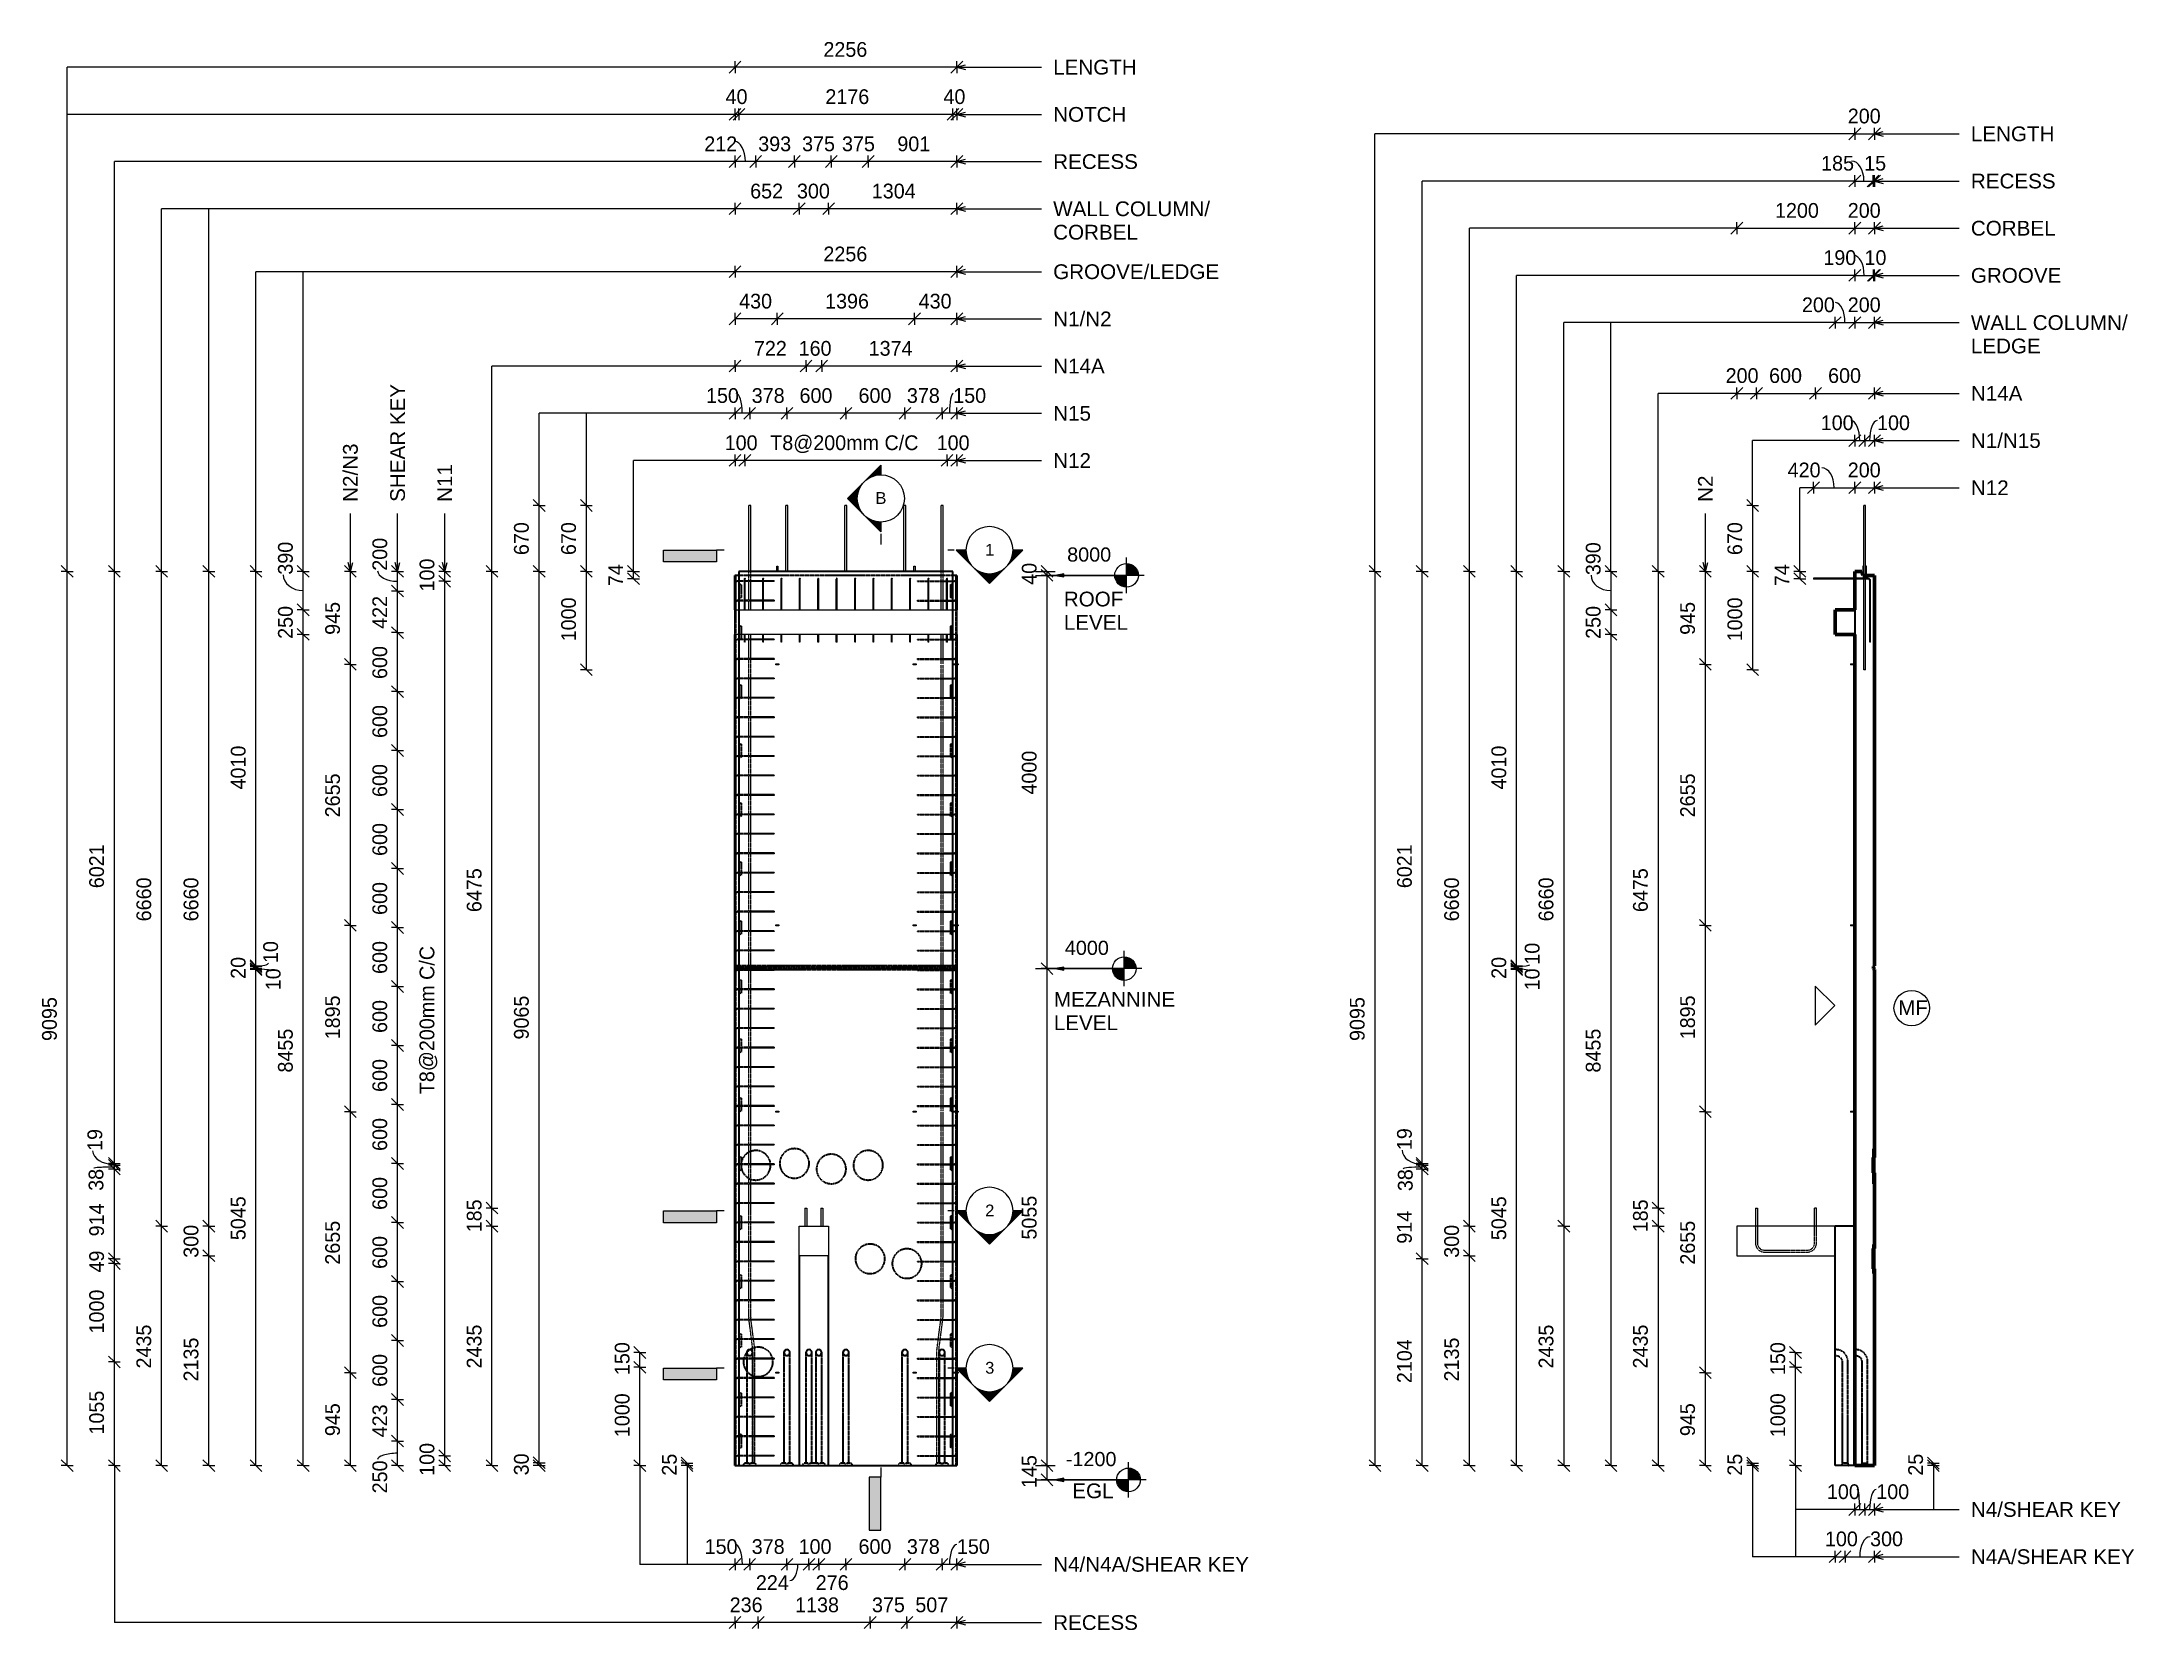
# Model space of a CAD drawing. Header units: millimetres. Extents: x 3013 to 24293, y -3068 to 13086.
import ezdxf

# ---------------------------------------------------------------- set-up
doc = ezdxf.new("R2010")
doc.units = ezdxf.units.MM
doc.linetypes.add('Dash', pattern=[6.36, 3.18, -3.18])
for name, color, linetype, lineweight in [('A-ANNO-DIMS', 211, 'Continuous', 9), ('A-ANNO-DIMS-60', 211, 'Continuous', 9), ('A-DETL-MBND', 5, 'Continuous', 18), ('A-GENM', 13, 'Continuous', 18), ('A-WALL', 113, 'Continuous', 25), ('A-WALL-HDLN', 110, 'Dash', 25), ('G-ANNO-DIMS', 111, 'Continuous', 9), ('G-ANNO-SYMB', 111, 'Continuous', 9), ('G-ANNO-TEXT', 231, 'Continuous', 9), ('S-BEAM', 12, 'Continuous', 18), ('S-RBAR', 171, 'Continuous', 18)]:
    doc.layers.add(name, color=color, linetype=linetype, lineweight=lineweight)
doc.styles.add('Arial', font='arial.ttf', dxfattribs={"height": 120})
doc.styles.add('Arial_1', font='arial.ttf', dxfattribs={"height": 150})
doc.styles.add('Arial_2', font='arial.ttf', dxfattribs={"height": 144})
doc.styles.add('Nirmala UI Semilight', font='NirmalaS.ttf', dxfattribs={"height": 150})
doc.dimstyles.new('Arrow_Filled_-_2_5_NI_UI', dxfattribs={"dimscale": 304.8, "dimtxt": 157.104592, "dimasz": 0.393701, "dimexe": 0.19685, "dimexo": 0.0625, "dimgap": 0.19685, "dimtad": 1, "dimdec": 4, "dimzin": 0, "dimdsep": 46, "dimtxsty": 'Nirmala UI Semilight', "dimblk1": 'OBLIQUE', "dimblk2": 'OBLIQUE', "dimsah": 1, "dimcen": 0.09, "dimazin": 0, "dimtfac": 1, "dimtdec": 4, "dimtix": 1, "dimtmove": 0, "dimatfit": 3, "dimfxl": 0.19685, "dimfxlon": 1, "dimtvp": 1, "dimtolj": 1, "dimtzin": 0, "dimarcsym": 2})
doc.dimstyles.new('Arrow_Filled_-_2_5_NI_UI_1', dxfattribs={"dimscale": 304.8, "dimtxt": 157.104592, "dimasz": 0.393701, "dimexe": 0.19685, "dimexo": 0.0625, "dimgap": 0.19685, "dimtad": 1, "dimdec": 4, "dimzin": 0, "dimdsep": 46, "dimtxsty": 'Nirmala UI Semilight', "dimblk1": 'OBLIQUE', "dimblk2": 'OBLIQUE', "dimsah": 1, "dimcen": 0.09, "dimazin": 0, "dimtfac": 1, "dimtdec": 4, "dimtix": 1, "dimtmove": 1, "dimatfit": 3, "dimfxl": 0.19685, "dimfxlon": 1, "dimtvp": 1, "dimtolj": 1, "dimtzin": 0, "dimarcsym": 2})
doc.dimstyles.new('Arrow_Filled_-_2_5_NI_UI_2', dxfattribs={"dimscale": 304.8, "dimtxt": 157.104592, "dimasz": 0.393701, "dimexe": 0.19685, "dimexo": 0.0625, "dimgap": 0.19685, "dimtad": 1, "dimdec": 4, "dimzin": 0, "dimdsep": 46, "dimtxsty": 'Nirmala UI Semilight', "dimblk1": 'OBLIQUE', "dimblk2": 'OBLIQUE', "dimsah": 1, "dimcen": 0.09, "dimazin": 0, "dimtfac": 1, "dimtdec": 4, "dimtix": 1, "dimtmove": 2, "dimatfit": 3, "dimfxl": 0.19685, "dimfxlon": 1, "dimtvp": 1, "dimtolj": 1, "dimtzin": 0, "dimarcsym": 2})

msp = doc.modelspace()

# ---------------------------------------------------------------- texts
at = {"layer": 'G-ANNO-SYMB', "char_height": 120, "attachment_point": 1, "style": 'Arial'}
for s, insert, width in [('B', (11491.23369, 8507.02985), 139.493625), ('1', (12607.14103, 7980.19662), 115.443), ('2', (12607.14103, 1260.19662), 115.443), ('3', (12607.14103, -339.80338), 115.443)]:
    msp.add_mtext(s, dxfattribs=dict(at, insert=insert, width=width))
at = {"layer": 'G-ANNO-TEXT', "color": 7, "char_height": 150, "attachment_point": 1, "style": 'Arial_1'}
for s, insert, width in [('LENGTH', (13298.89505, 12903.55691), 1029.36675), ('NOTCH', (13298.89505, 12423.55691), 904.3035), ('LENGTH', (22632.20766, 12225.90718), 1029.36675), ('RECESS', (13298.89505, 11943.55691), 1038.987), ('RECESS', (22632.20766, 11745.90718), 1038.987), ('WALL COLUMN/', (13298.89505, 11463.55691), 1933.67025), ('CORBEL', (13298.89505, 11225.43191), 1038.987), ('CORBEL', (22632.20766, 11265.90718), 1038.987), ('GROOVE/LEDGE', (13298.89505, 10823.55691), 2039.493), ('GROOVE', (22632.20766, 10785.90718), 1111.138875), ('N1/N2', (13298.89505, 10343.55691), 716.708625), ('WALL COLUMN/', (22632.20766, 10305.90718), 1933.67025), ('LEDGE', (22632.20766, 10067.78218), 856.20225), ('N14A', (13298.89505, 9863.55691), 630.126375), ('N14A', (22632.20766, 9585.90718), 630.126375), ('N15', (13298.89505, 9383.55691), 461.772), ('N1/N15', (22632.20766, 9105.90718), 856.20225), ('N12', (13298.89505, 8903.55691), 461.772), ('N12', (22632.20766, 8625.90718), 461.772), ('ROOF', (13407.20999, 7494.11731), 731.139), ('LEVEL', (13407.20999, 7255.99231), 784.050375), ('MEZANNINE', (13305.51154, 3422.30795), 1486.328625), ('MF', (21892.46651, 3337.7242), 360.759375), ('LEVEL', (13305.51154, 3184.18295), 784.050375), ('EGL', (13493.35535, -1576.4105), 505.063125), ('N4/SHEAR KEY', (22632.20766, -1765.96782), 1842.277875), ('N4/N4A/SHEAR KEY', (13298.89505, -2323.94228), 2405.0625), ('N4A/SHEAR KEY', (22632.20766, -2245.96782), 2010.63225), ('RECESS', (13298.89505, -2916.30665), 1038.987)]:
    msp.add_mtext(s, dxfattribs=dict(at, insert=insert, width=width))
at = {"layer": 'G-ANNO-TEXT', "color": 7, "char_height": 150, "attachment_point": 1, "rotation": 90, "style": 'Arial_1'}
for s, insert, width in [('SHEAR KEY', (6556.16432, 8407.55639), 1447.847625), ('N2/N3', (6076.16432, 8407.55639), 716.708625), ('N11', (7036.16432, 8407.55639), 461.772), ('N2', (19857.24661, 8407.55265), 322.278375)]:
    msp.add_mtext(s, dxfattribs=dict(at, insert=insert, width=width))

# ---------------------------------------------------------------- blocks, each defined once
blk = doc.blocks.new('RR spread anchor face based - RR-SA-4_0-180-1726831-Elevation Front')
at = {"layer": 'A-GENM'}
for p, q in [((11883, 7749), (11883, 7754)), ((11883, 7754), (11895, 7754)), ((11883, 7700), (11883, 7749)), ((11895, 7749), (11883, 7749)), ((11895, 7754), (11895, 7749)), ((11895, 7749), (11895, 7700))]:
    blk.add_line(p, q, dxfattribs=at)
blk = doc.blocks.new('RR spread anchor face based - RR-SA-2_5-200-1726821-Elevation Front')
at = {"layer": 'A-GENM'}
for p, q in [((11874, 6760), (11876, 6760)), ((11874, 6750), (11874, 6760)), ((11876, 6750), (11874, 6750)), ((11876, 6760), (11901, 6760)), ((11876, 6760), (11876, 6750)), ((11901, 6750), (11876, 6750)), ((11901, 6760), (11904, 6760)), ((11901, 6760), (11901, 6750)), ((11904, 6750), (11901, 6750)), ((11904, 6760), (11904, 6750))]:
    blk.add_line(p, q, dxfattribs=at)
blk = doc.blocks.new('RR spread anchor face based - RR-SA-3_0-200-1726827-Elevation Front')
at = {"layer": 'A-GENM'}
for p, q in [((12279, 6760), (12329, 6760)), ((12329, 6750), (12279, 6750)), ((12329, 6760), (12334, 6760)), ((12329, 6750), (12329, 6760)), ((12334, 6750), (12329, 6750)), ((12334, 6760), (12334, 6750))]:
    blk.add_line(p, q, dxfattribs=at)
blk = doc.blocks.new('RR spread anchor face based - RR-SA-4_0-180-1726831-Elevation Right')
at = {"layer": 'A-GENM'}
for p, q in [((12996, 7754), (12994, 7749)), ((12994, 7749), (12994, 7660)), ((13004, 7754), (12996, 7754)), ((13031, 7754), (13024, 7754)), ((13034, 7749), (13031, 7754)), ((13034, 7660), (13034, 7749))]:
    blk.add_line(p, q, dxfattribs=at)
blk = doc.blocks.new('RR spread anchor face based - RR-SA-2_5-200-1726821-Elevation Right')
at = {"layer": 'A-GENM'}
for p, q in [((12869, 6760), (12874, 6760)), ((12869, 6760), (12869, 6750)), ((12874, 6750), (12869, 6750)), ((12874, 6760), (12914, 6760)), ((12874, 6760), (12874, 6750)), ((12914, 6750), (12874, 6750))]:
    blk.add_line(p, q, dxfattribs=at)
blk = doc.blocks.new('Detail View - M_Section Tail - Filled Horizontal-14034-Elevation Front')
at = {"layer": 'G-ANNO-SYMB'}
blk.add_hatch(color=256, dxfattribs=at).paths.add_polyline_path([(9876, 7796), (9876, 7916), (9336, 7916), (9336, 7796)])
for p, q in [((9336, 7796), (9336, 7916)), ((9336, 7916), (9876, 7916)), ((9876, 7916), (9876, 7796)), ((9876, 7796), (9336, 7796))]:
    blk.add_line(p, q, dxfattribs=at)
blk = doc.blocks.new('Detail View - M_Section Head - Filled SHOP DWG-1002450-Elevation Front')
at = {"layer": 'G-ANNO-SYMB'}
h = blk.add_hatch(color=256, dxfattribs=at)
edge = h.paths.add_edge_path()
edge.add_line((12312, 7916), (12411, 7916))
edge.add_arc((12651, 7916), 240, 180, 225)
edge.add_line((12481, 7746), (12312, 7916))
h = blk.add_hatch(color=256, dxfattribs=at)
edge = h.paths.add_edge_path()
edge.add_line((12991, 7916), (12821, 7746))
edge.add_arc((12651, 7916), 240, 315, 360)
edge.add_line((12891, 7916), (12991, 7916))
h = blk.add_hatch(color=256, dxfattribs=at)
edge = h.paths.add_edge_path()
edge.add_line((12651, 7576), (12481, 7746))
edge.add_arc((12651, 7916), 240, 225, 270)
edge.add_line((12651, 7676), (12651, 7576))
h = blk.add_hatch(color=256, dxfattribs=at)
edge = h.paths.add_edge_path()
edge.add_line((12651, 7576), (12651, 7676))
edge.add_arc((12651, 7916), 240, 270, 315)
edge.add_line((12821, 7746), (12651, 7576))
for p, q in [((12651, 7576), (12312, 7916)), ((12411, 7916), (12312, 7916)), ((12312, 7916), (12481, 7746)), ((12411, 7916), (12312, 7916)), ((12651, 7576), (12991, 7916)), ((12821, 7746), (12991, 7916)), ((12891, 7916), (12991, 7916)), ((12991, 7916), (12891, 7916)), ((12481, 7746), (12651, 7576)), ((12651, 7576), (12821, 7746)), ((12651, 7676), (12651, 7576)), ((12651, 7576), (12651, 7676))]:
    blk.add_line(p, q, dxfattribs=at)
for start, end in [(360, 180), (180, 360), (180, 225), (315, 0), (225, 270), (270, 315)]:
    blk.add_arc((12651, 7916), 240, start, end, dxfattribs=at)
blk = doc.blocks.new('DIMBLOCK1-Elevation Front')
at = {"layer": 'A-ANNO-DIMS-60'}
for p, q in [((12219, 8829), (12159, 8769)), ((12219, 8829), (12279, 8889)), ((12219, 8829), (12219, 8889)), ((12319, 8829), (12219, 8829)), ((12219, 8829), (12219, 8769)), ((12319, 8829), (12259, 8769)), ((12319, 8829), (12379, 8889)), ((12319, 8829), (12319, 8889)), ((12319, 8829), (12319, 8769))]:
    blk.add_line(p, q, dxfattribs=at)
at = {"layer": 'A-ANNO-DIMS-60', "color": 0, "insert": (12114, 9084), "char_height": 150, "width": 370.2, "attachment_point": 1, "line_spacing_factor": 1.142579, "style": 'Nirmala UI Semilight'}
blk.add_mtext('100', dxfattribs=at)
blk = doc.blocks.new('_Oblique')
at = {"color": 0, "linetype": 'ByBlock', "lineweight": -2}
blk.add_line((-0.5, -0.5), (0.5, 0.5), dxfattribs=at)
blk = doc.blocks.new('DIMBLOCK2-Elevation Front')
at = {"layer": 'A-ANNO-DIMS-60'}
for p, q in [((10163, 8829), (10103, 8769)), ((10163, 8829), (10223, 8889)), ((10163, 8829), (10163, 8889)), ((12219, 8829), (10163, 8829)), ((10163, 8829), (10163, 8769)), ((12219, 8829), (12159, 8769)), ((12219, 8829), (12279, 8889)), ((12219, 8829), (12219, 8889)), ((12219, 8829), (12219, 8769))]:
    blk.add_line(p, q, dxfattribs=at)
at = {"layer": 'A-ANNO-DIMS-60', "color": 0, "insert": (10421, 9084), "char_height": 150, "width": 1847.55, "attachment_point": 1, "line_spacing_factor": 1.142579, "style": 'Nirmala UI Semilight'}
blk.add_mtext('T8@200mm C/C', dxfattribs=at)
blk = doc.blocks.new('DIMBLOCK3-Elevation Front')
at = {"layer": 'A-ANNO-DIMS-60'}
for p, q in [((10063, 8829), (10003, 8769)), ((10063, 8829), (10123, 8889)), ((10063, 8829), (10063, 8889)), ((10163, 8829), (10063, 8829)), ((10063, 8829), (10063, 8769)), ((10163, 8829), (10103, 8769)), ((10163, 8829), (10223, 8889)), ((10163, 8829), (10163, 8889)), ((10163, 8829), (10163, 8769))]:
    blk.add_line(p, q, dxfattribs=at)
at = {"layer": 'A-ANNO-DIMS-60', "color": 0, "insert": (9958, 9084), "char_height": 150, "width": 370.2, "attachment_point": 1, "line_spacing_factor": 1.142579, "style": 'Nirmala UI Semilight'}
blk.add_mtext('100', dxfattribs=at)
blk = doc.blocks.new('DIMBLOCK4-Elevation Front')
at = {"layer": 'A-ANNO-DIMS-60'}
for p, q in [((9031, 7700), (8971, 7760)), ((9031, 7700), (8971, 7700)), ((9031, 7626), (8971, 7686)), ((9031, 7626), (9031, 7700)), ((9031, 7700), (9091, 7640)), ((9031, 7700), (9091, 7700)), ((9031, 7626), (8971, 7626)), ((9031, 7626), (9091, 7566)), ((9031, 7626), (9091, 7626))]:
    blk.add_line(p, q, dxfattribs=at)
at = {"layer": 'A-ANNO-DIMS-60', "color": 0, "insert": (8775, 7550), "char_height": 150, "width": 270.79, "attachment_point": 1, "rotation": 90, "line_spacing_factor": 1.142579, "style": 'Nirmala UI Semilight'}
blk.add_mtext('74', dxfattribs=at)
blk = doc.blocks.new('DIMBLOCK5-Elevation Front')
at = {"layer": 'A-ANNO-DIMS-60'}
for p, q in [((12169, 9309), (12229, 9369)), ((12169, 9309), (12169, 9369)), ((12319, 9309), (12379, 9369)), ((12319, 9309), (12319, 9369)), ((12169, 9309), (12109, 9249)), ((12319, 9309), (12169, 9309)), ((12169, 9309), (12169, 9249)), ((12319, 9309), (12259, 9249)), ((12319, 9309), (12319, 9249))]:
    blk.add_line(p, q, dxfattribs=at)
blk.add_ellipse((12282, 9309), major_axis=(0, 203), ratio=0.18877, start_param=0, end_param=1.570796, dxfattribs=at)
at = {"layer": 'A-ANNO-DIMS-60', "color": 0, "insert": (12282, 9564), "char_height": 150, "width": 370.2, "attachment_point": 1, "line_spacing_factor": 1.142579, "style": 'Nirmala UI Semilight'}
blk.add_mtext('150', dxfattribs=at)
blk = doc.blocks.new('DIMBLOCK6-Elevation Front')
at = {"layer": 'A-ANNO-DIMS-60'}
for p, q in [((11791, 9309), (11851, 9369)), ((11791, 9309), (11791, 9369)), ((12169, 9309), (12229, 9369)), ((12169, 9309), (12169, 9369)), ((11791, 9309), (11731, 9249)), ((12169, 9309), (11791, 9309)), ((11791, 9309), (11791, 9249)), ((12169, 9309), (12109, 9249)), ((12169, 9309), (12169, 9249))]:
    blk.add_line(p, q, dxfattribs=at)
at = {"layer": 'A-ANNO-DIMS-60', "color": 0, "insert": (11811, 9564), "char_height": 150, "width": 404.47, "attachment_point": 1, "line_spacing_factor": 1.142579, "style": 'Nirmala UI Semilight'}
blk.add_mtext('378', dxfattribs=at)
blk = doc.blocks.new('DIMBLOCK7-Elevation Front')
at = {"layer": 'A-ANNO-DIMS-60'}
for p, q in [((11191, 9309), (11251, 9369)), ((11191, 9309), (11191, 9369)), ((11791, 9309), (11851, 9369)), ((11791, 9309), (11791, 9369)), ((11191, 9309), (11131, 9249)), ((11791, 9309), (11191, 9309)), ((11191, 9309), (11191, 9249)), ((11791, 9309), (11731, 9249)), ((11791, 9309), (11791, 9249))]:
    blk.add_line(p, q, dxfattribs=at)
at = {"layer": 'A-ANNO-DIMS-60', "color": 0, "insert": (11319, 9564), "char_height": 150, "width": 411.33, "attachment_point": 1, "line_spacing_factor": 1.142579, "style": 'Nirmala UI Semilight'}
blk.add_mtext('600', dxfattribs=at)
blk = doc.blocks.new('DIMBLOCK8-Elevation Front')
at = {"layer": 'A-ANNO-DIMS-60'}
for p, q in [((10591, 9309), (10651, 9369)), ((10591, 9309), (10591, 9369)), ((11191, 9309), (11251, 9369)), ((11191, 9309), (11191, 9369)), ((10591, 9309), (10531, 9249)), ((11191, 9309), (10591, 9309)), ((10591, 9309), (10591, 9249)), ((11191, 9309), (11131, 9249)), ((11191, 9309), (11191, 9249))]:
    blk.add_line(p, q, dxfattribs=at)
at = {"layer": 'A-ANNO-DIMS-60', "color": 0, "insert": (10719, 9564), "char_height": 150, "width": 411.33, "attachment_point": 1, "line_spacing_factor": 1.142579, "style": 'Nirmala UI Semilight'}
blk.add_mtext('600', dxfattribs=at)
blk = doc.blocks.new('DIMBLOCK9-Elevation Front')
at = {"layer": 'A-ANNO-DIMS-60'}
for p, q in [((10213, 9309), (10273, 9369)), ((10213, 9309), (10213, 9369)), ((10591, 9309), (10651, 9369)), ((10591, 9309), (10591, 9369)), ((10213, 9309), (10153, 9249)), ((10591, 9309), (10213, 9309)), ((10213, 9309), (10213, 9249)), ((10591, 9309), (10531, 9249)), ((10591, 9309), (10591, 9249))]:
    blk.add_line(p, q, dxfattribs=at)
at = {"layer": 'A-ANNO-DIMS-60', "color": 0, "insert": (10233, 9564), "char_height": 150, "width": 404.47, "attachment_point": 1, "line_spacing_factor": 1.142579, "style": 'Nirmala UI Semilight'}
blk.add_mtext('378', dxfattribs=at)
blk = doc.blocks.new('DIMBLOCK10-Elevation Front')
at = {"layer": 'A-ANNO-DIMS-60'}
for p, q in [((10063, 9309), (10123, 9369)), ((10063, 9309), (10063, 9369)), ((10213, 9309), (10273, 9369)), ((10213, 9309), (10213, 9369)), ((10063, 9309), (10003, 9249)), ((10213, 9309), (10063, 9309)), ((10063, 9309), (10063, 9249)), ((10213, 9309), (10153, 9249)), ((10213, 9309), (10213, 9249))]:
    blk.add_line(p, q, dxfattribs=at)
blk.add_ellipse((10076, 9309), major_axis=(0, 203), ratio=0.301126, start_param=4.712389, end_param=6.283185, dxfattribs=at)
at = {"layer": 'A-ANNO-DIMS-60', "color": 0, "insert": (9768, 9564), "char_height": 150, "width": 370.2, "attachment_point": 1, "line_spacing_factor": 1.142579, "style": 'Nirmala UI Semilight'}
blk.add_mtext('150', dxfattribs=at)
blk = doc.blocks.new('DIMBLOCK11-Elevation Front')
at = {"layer": 'A-ANNO-DIMS-60'}
for p, q in [((8551, 7700), (8491, 7760)), ((8551, 7700), (8491, 7700)), ((8551, 6700), (8551, 7700)), ((8551, 7700), (8611, 7640)), ((8551, 7700), (8611, 7700)), ((8551, 6700), (8491, 6760)), ((8551, 6700), (8491, 6700)), ((8551, 6700), (8611, 6640)), ((8551, 6700), (8611, 6700))]:
    blk.add_line(p, q, dxfattribs=at)
at = {"layer": 'A-ANNO-DIMS-60', "color": 0, "insert": (8295, 6989), "char_height": 150, "width": 507.31, "attachment_point": 1, "rotation": 90, "line_spacing_factor": 1.142579, "style": 'Nirmala UI Semilight'}
blk.add_mtext('1000', dxfattribs=at)
blk = doc.blocks.new('DIMBLOCK12-Elevation Front')
at = {"layer": 'A-ANNO-DIMS-60'}
for p, q in [((8551, 8370), (8491, 8430)), ((8551, 8370), (8491, 8370)), ((8551, 7700), (8551, 8370)), ((8551, 8370), (8611, 8310)), ((8551, 8370), (8611, 8370)), ((8551, 7700), (8491, 7760)), ((8551, 7700), (8491, 7700)), ((8551, 7700), (8611, 7640)), ((8551, 7700), (8611, 7700))]:
    blk.add_line(p, q, dxfattribs=at)
at = {"layer": 'A-ANNO-DIMS-60', "color": 0, "insert": (8295, 7866), "char_height": 150, "width": 404.47, "attachment_point": 1, "rotation": 90, "line_spacing_factor": 1.142579, "style": 'Nirmala UI Semilight'}
blk.add_mtext('670', dxfattribs=at)
blk = doc.blocks.new('DIMBLOCK13-Elevation Front')
at = {"layer": 'A-ANNO-DIMS-60'}
for p, q in [((8071, -1365), (8011, -1305)), ((8071, -1395), (8011, -1335)), ((8071, -1365), (8011, -1365)), ((8071, -1395), (8011, -1395)), ((8071, -1395), (8071, -1365)), ((8071, -1365), (8131, -1425)), ((8071, -1365), (8131, -1365)), ((8071, -1395), (8131, -1455)), ((8071, -1395), (8131, -1395))]:
    blk.add_line(p, q, dxfattribs=at)
at = {"layer": 'A-ANNO-DIMS-60', "color": 0, "insert": (7815, -1494), "char_height": 150, "width": 274.22, "attachment_point": 1, "rotation": 90, "line_spacing_factor": 1.142579, "style": 'Nirmala UI Semilight'}
blk.add_mtext('30', dxfattribs=at)
blk = doc.blocks.new('DIMBLOCK14-Elevation Front')
at = {"layer": 'A-ANNO-DIMS-60'}
for p, q in [((8071, 7700), (8011, 7760)), ((8071, 7700), (8011, 7700)), ((8071, -1365), (8071, 7700)), ((8071, 7700), (8131, 7640)), ((8071, 7700), (8131, 7700)), ((8071, -1365), (8011, -1305)), ((8071, -1365), (8011, -1365)), ((8071, -1365), (8131, -1425)), ((8071, -1365), (8131, -1365))]:
    blk.add_line(p, q, dxfattribs=at)
at = {"layer": 'A-ANNO-DIMS-60', "color": 0, "insert": (7815, 2939), "char_height": 150, "width": 548.44, "attachment_point": 1, "rotation": 90, "line_spacing_factor": 1.142579, "style": 'Nirmala UI Semilight'}
blk.add_mtext('9065', dxfattribs=at)
blk = doc.blocks.new('DIMBLOCK15-Elevation Front')
at = {"layer": 'A-ANNO-DIMS-60'}
for p, q in [((8071, 8370), (8011, 8430)), ((8071, 8370), (8011, 8370)), ((8071, 7700), (8071, 8370)), ((8071, 8370), (8131, 8310)), ((8071, 8370), (8131, 8370)), ((8071, 7700), (8011, 7760)), ((8071, 7700), (8011, 7700)), ((8071, 7700), (8131, 7640)), ((8071, 7700), (8131, 7700))]:
    blk.add_line(p, q, dxfattribs=at)
at = {"layer": 'A-ANNO-DIMS-60', "color": 0, "insert": (7815, 7866), "char_height": 150, "width": 404.47, "attachment_point": 1, "rotation": 90, "line_spacing_factor": 1.142579, "style": 'Nirmala UI Semilight'}
blk.add_mtext('670', dxfattribs=at)
blk = doc.blocks.new('DIMBLOCK16-Elevation Front')
at = {"layer": 'A-ANNO-DIMS-60'}
for p, q in [((11889, 10269), (11829, 10209)), ((11889, 10269), (11949, 10329)), ((11889, 10269), (11889, 10329)), ((12319, 10269), (11889, 10269)), ((11889, 10269), (11889, 10209)), ((12319, 10269), (12259, 10209)), ((12319, 10269), (12379, 10329)), ((12319, 10269), (12319, 10329)), ((12319, 10269), (12319, 10209))]:
    blk.add_line(p, q, dxfattribs=at)
at = {"layer": 'A-ANNO-DIMS-60', "color": 0, "insert": (11931, 10524), "char_height": 150, "width": 414.76, "attachment_point": 1, "line_spacing_factor": 1.142579, "style": 'Nirmala UI Semilight'}
blk.add_mtext('430', dxfattribs=at)
blk = doc.blocks.new('DIMBLOCK17-Elevation Front')
at = {"layer": 'A-ANNO-DIMS-60'}
for p, q in [((10493, 10269), (10433, 10209)), ((10493, 10269), (10553, 10329)), ((10493, 10269), (10493, 10329)), ((11889, 10269), (10493, 10269)), ((10493, 10269), (10493, 10209)), ((11889, 10269), (11829, 10209)), ((11889, 10269), (11949, 10329)), ((11889, 10269), (11889, 10329)), ((11889, 10269), (11889, 10209))]:
    blk.add_line(p, q, dxfattribs=at)
at = {"layer": 'A-ANNO-DIMS-60', "color": 0, "insert": (10979, 10524), "char_height": 150, "width": 507.31, "attachment_point": 1, "line_spacing_factor": 1.142579, "style": 'Nirmala UI Semilight'}
blk.add_mtext('1396', dxfattribs=at)
blk = doc.blocks.new('DIMBLOCK18-Elevation Front')
at = {"layer": 'A-ANNO-DIMS-60'}
for p, q in [((10063, 10269), (10003, 10209)), ((10063, 10269), (10123, 10329)), ((10063, 10269), (10063, 10329)), ((10493, 10269), (10063, 10269)), ((10063, 10269), (10063, 10209)), ((10493, 10269), (10433, 10209)), ((10493, 10269), (10553, 10329)), ((10493, 10269), (10493, 10329)), ((10493, 10269), (10493, 10209))]:
    blk.add_line(p, q, dxfattribs=at)
at = {"layer": 'A-ANNO-DIMS-60', "color": 0, "insert": (10105, 10524), "char_height": 150, "width": 414.76, "attachment_point": 1, "line_spacing_factor": 1.142579, "style": 'Nirmala UI Semilight'}
blk.add_mtext('430', dxfattribs=at)
blk = doc.blocks.new('DIMBLOCK19-Elevation Front')
at = {"layer": 'A-ANNO-DIMS-60'}
for p, q in [((7111, -1295), (7051, -1235)), ((7111, -1295), (7051, -1295)), ((7111, -1395), (7051, -1335)), ((7111, -1395), (7051, -1395)), ((7111, -1395), (7111, -1295)), ((7111, -1295), (7171, -1355)), ((7111, -1295), (7171, -1295)), ((7111, -1395), (7171, -1455)), ((7111, -1395), (7171, -1395))]:
    blk.add_line(p, q, dxfattribs=at)
at = {"layer": 'A-ANNO-DIMS-60', "color": 0, "insert": (6855, -1499), "char_height": 150, "width": 370.2, "attachment_point": 1, "rotation": 90, "line_spacing_factor": 1.142579, "style": 'Nirmala UI Semilight'}
blk.add_mtext('100', dxfattribs=at)
blk = doc.blocks.new('DIMBLOCK20-Elevation Front')
at = {"layer": 'A-ANNO-DIMS-60'}
for p, q in [((7111, 7600), (7051, 7660)), ((7111, 7600), (7051, 7600)), ((7111, -1295), (7111, 7600)), ((7111, 7600), (7171, 7540)), ((7111, 7600), (7171, 7600)), ((7111, -1295), (7051, -1235)), ((7111, -1295), (7051, -1295)), ((7111, -1295), (7171, -1355)), ((7111, -1295), (7171, -1295))]:
    blk.add_line(p, q, dxfattribs=at)
at = {"layer": 'A-ANNO-DIMS-60', "color": 0, "insert": (6855, 2383), "char_height": 150, "width": 1847.55, "attachment_point": 1, "rotation": 90, "line_spacing_factor": 1.142579, "style": 'Nirmala UI Semilight'}
blk.add_mtext('T8@200mm C/C', dxfattribs=at)
blk = doc.blocks.new('DIMBLOCK21-Elevation Front')
at = {"layer": 'A-ANNO-DIMS-60'}
for p, q in [((7111, 7700), (7051, 7760)), ((7111, 7700), (7051, 7700)), ((7111, 7600), (7111, 7700)), ((7111, 7700), (7171, 7640)), ((7111, 7700), (7171, 7700)), ((7111, 7600), (7051, 7660)), ((7111, 7600), (7051, 7600)), ((7111, 7600), (7171, 7540)), ((7111, 7600), (7171, 7600))]:
    blk.add_line(p, q, dxfattribs=at)
at = {"layer": 'A-ANNO-DIMS-60', "color": 0, "insert": (6855, 7496), "char_height": 150, "width": 370.2, "attachment_point": 1, "rotation": 90, "line_spacing_factor": 1.142579, "style": 'Nirmala UI Semilight'}
blk.add_mtext('100', dxfattribs=at)
blk = doc.blocks.new('DIMBLOCK22-Elevation Front')
at = {"layer": 'A-ANNO-DIMS-60'}
for p, q in [((6631, -1145), (6571, -1085)), ((6631, -1145), (6571, -1145)), ((6631, -1395), (6631, -1145)), ((6631, -1145), (6691, -1205)), ((6631, -1145), (6691, -1145)), ((6631, -1395), (6571, -1335)), ((6631, -1395), (6571, -1395)), ((6631, -1395), (6691, -1455)), ((6631, -1395), (6691, -1395))]:
    blk.add_line(p, q, dxfattribs=at)
blk.add_ellipse((6631, -1334), major_axis=(203, 0), ratio=0.317702, start_param=1.570796, end_param=3.141593, dxfattribs=at)
at = {"layer": 'A-ANNO-DIMS-60', "color": 0, "insert": (6375, -1677), "char_height": 150, "width": 411.33, "attachment_point": 1, "rotation": 90, "line_spacing_factor": 1.142579, "style": 'Nirmala UI Semilight'}
blk.add_mtext('250', dxfattribs=at)
blk = doc.blocks.new('DIMBLOCK23-Elevation Front')
at = {"layer": 'A-ANNO-DIMS-60'}
for p, q in [((6631, -722), (6571, -662)), ((6631, -722), (6571, -722)), ((6631, -1145), (6631, -722)), ((6631, -722), (6691, -782)), ((6631, -722), (6691, -722)), ((6631, -1145), (6571, -1085)), ((6631, -1145), (6571, -1145)), ((6631, -1145), (6691, -1205)), ((6631, -1145), (6691, -1145))]:
    blk.add_line(p, q, dxfattribs=at)
at = {"layer": 'A-ANNO-DIMS-60', "color": 0, "insert": (6375, -1107), "char_height": 150, "width": 414.76, "attachment_point": 1, "rotation": 90, "line_spacing_factor": 1.142579, "style": 'Nirmala UI Semilight'}
blk.add_mtext('423', dxfattribs=at)
blk = doc.blocks.new('DIMBLOCK24-Elevation Front')
at = {"layer": 'A-ANNO-DIMS-60'}
for p, q in [((6631, -122), (6571, -62)), ((6631, -122), (6571, -122)), ((6631, -722), (6631, -122)), ((6631, -122), (6691, -182)), ((6631, -122), (6691, -122)), ((6631, -722), (6571, -662)), ((6631, -722), (6571, -722)), ((6631, -722), (6691, -782)), ((6631, -722), (6691, -722))]:
    blk.add_line(p, q, dxfattribs=at)
at = {"layer": 'A-ANNO-DIMS-60', "color": 0, "insert": (6375, -594), "char_height": 150, "width": 411.33, "attachment_point": 1, "rotation": 90, "line_spacing_factor": 1.142579, "style": 'Nirmala UI Semilight'}
blk.add_mtext('600', dxfattribs=at)
blk = doc.blocks.new('DIMBLOCK25-Elevation Front')
at = {"layer": 'A-ANNO-DIMS-60'}
for p, q in [((6631, 478), (6571, 538)), ((6631, 478), (6571, 478)), ((6631, -122), (6631, 478)), ((6631, 478), (6691, 418)), ((6631, 478), (6691, 478)), ((6631, -122), (6571, -62)), ((6631, -122), (6571, -122)), ((6631, -122), (6691, -182)), ((6631, -122), (6691, -122))]:
    blk.add_line(p, q, dxfattribs=at)
at = {"layer": 'A-ANNO-DIMS-60', "color": 0, "insert": (6375, 6), "char_height": 150, "width": 411.33, "attachment_point": 1, "rotation": 90, "line_spacing_factor": 1.142579, "style": 'Nirmala UI Semilight'}
blk.add_mtext('600', dxfattribs=at)
blk = doc.blocks.new('DIMBLOCK26-Elevation Front')
at = {"layer": 'A-ANNO-DIMS-60'}
for p, q in [((6631, 1078), (6571, 1138)), ((6631, 1078), (6571, 1078)), ((6631, 478), (6631, 1078)), ((6631, 1078), (6691, 1018)), ((6631, 1078), (6691, 1078)), ((6631, 478), (6571, 538)), ((6631, 478), (6571, 478)), ((6631, 478), (6691, 418)), ((6631, 478), (6691, 478))]:
    blk.add_line(p, q, dxfattribs=at)
at = {"layer": 'A-ANNO-DIMS-60', "color": 0, "insert": (6375, 606), "char_height": 150, "width": 411.33, "attachment_point": 1, "rotation": 90, "line_spacing_factor": 1.142579, "style": 'Nirmala UI Semilight'}
blk.add_mtext('600', dxfattribs=at)
blk = doc.blocks.new('DIMBLOCK27-Elevation Front')
at = {"layer": 'A-ANNO-DIMS-60'}
for p, q in [((6631, 1678), (6571, 1738)), ((6631, 1678), (6571, 1678)), ((6631, 1078), (6631, 1678)), ((6631, 1678), (6691, 1618)), ((6631, 1678), (6691, 1678)), ((6631, 1078), (6571, 1138)), ((6631, 1078), (6571, 1078)), ((6631, 1078), (6691, 1018)), ((6631, 1078), (6691, 1078))]:
    blk.add_line(p, q, dxfattribs=at)
at = {"layer": 'A-ANNO-DIMS-60', "color": 0, "insert": (6375, 1206), "char_height": 150, "width": 411.33, "attachment_point": 1, "rotation": 90, "line_spacing_factor": 1.142579, "style": 'Nirmala UI Semilight'}
blk.add_mtext('600', dxfattribs=at)
blk = doc.blocks.new('DIMBLOCK28-Elevation Front')
at = {"layer": 'A-ANNO-DIMS-60'}
for p, q in [((6631, 2278), (6571, 2338)), ((6631, 2278), (6571, 2278)), ((6631, 1678), (6631, 2278)), ((6631, 2278), (6691, 2218)), ((6631, 2278), (6691, 2278)), ((6631, 1678), (6571, 1738)), ((6631, 1678), (6571, 1678)), ((6631, 1678), (6691, 1618)), ((6631, 1678), (6691, 1678))]:
    blk.add_line(p, q, dxfattribs=at)
at = {"layer": 'A-ANNO-DIMS-60', "color": 0, "insert": (6375, 1806), "char_height": 150, "width": 411.33, "attachment_point": 1, "rotation": 90, "line_spacing_factor": 1.142579, "style": 'Nirmala UI Semilight'}
blk.add_mtext('600', dxfattribs=at)
blk = doc.blocks.new('DIMBLOCK29-Elevation Front')
at = {"layer": 'A-ANNO-DIMS-60'}
for p, q in [((6631, 2878), (6571, 2938)), ((6631, 2878), (6571, 2878)), ((6631, 2278), (6631, 2878)), ((6631, 2878), (6691, 2818)), ((6631, 2878), (6691, 2878)), ((6631, 2278), (6571, 2338)), ((6631, 2278), (6571, 2278)), ((6631, 2278), (6691, 2218)), ((6631, 2278), (6691, 2278))]:
    blk.add_line(p, q, dxfattribs=at)
at = {"layer": 'A-ANNO-DIMS-60', "color": 0, "insert": (6375, 2406), "char_height": 150, "width": 411.33, "attachment_point": 1, "rotation": 90, "line_spacing_factor": 1.142579, "style": 'Nirmala UI Semilight'}
blk.add_mtext('600', dxfattribs=at)
blk = doc.blocks.new('DIMBLOCK30-Elevation Front')
at = {"layer": 'A-ANNO-DIMS-60'}
for p, q in [((6631, 3478), (6571, 3538)), ((6631, 3478), (6571, 3478)), ((6631, 2878), (6631, 3478)), ((6631, 3478), (6691, 3418)), ((6631, 3478), (6691, 3478)), ((6631, 2878), (6571, 2938)), ((6631, 2878), (6571, 2878)), ((6631, 2878), (6691, 2818)), ((6631, 2878), (6691, 2878))]:
    blk.add_line(p, q, dxfattribs=at)
at = {"layer": 'A-ANNO-DIMS-60', "color": 0, "insert": (6375, 3006), "char_height": 150, "width": 411.33, "attachment_point": 1, "rotation": 90, "line_spacing_factor": 1.142579, "style": 'Nirmala UI Semilight'}
blk.add_mtext('600', dxfattribs=at)
blk = doc.blocks.new('DIMBLOCK31-Elevation Front')
at = {"layer": 'A-ANNO-DIMS-60'}
for p, q in [((6631, 4078), (6571, 4138)), ((6631, 4078), (6571, 4078)), ((6631, 3478), (6631, 4078)), ((6631, 4078), (6691, 4018)), ((6631, 4078), (6691, 4078)), ((6631, 3478), (6571, 3538)), ((6631, 3478), (6571, 3478)), ((6631, 3478), (6691, 3418)), ((6631, 3478), (6691, 3478))]:
    blk.add_line(p, q, dxfattribs=at)
at = {"layer": 'A-ANNO-DIMS-60', "color": 0, "insert": (6375, 3606), "char_height": 150, "width": 411.33, "attachment_point": 1, "rotation": 90, "line_spacing_factor": 1.142579, "style": 'Nirmala UI Semilight'}
blk.add_mtext('600', dxfattribs=at)
blk = doc.blocks.new('DIMBLOCK32-Elevation Front')
at = {"layer": 'A-ANNO-DIMS-60'}
for p, q in [((6631, 4678), (6571, 4738)), ((6631, 4678), (6571, 4678)), ((6631, 4078), (6631, 4678)), ((6631, 4678), (6691, 4618)), ((6631, 4678), (6691, 4678)), ((6631, 4078), (6571, 4138)), ((6631, 4078), (6571, 4078)), ((6631, 4078), (6691, 4018)), ((6631, 4078), (6691, 4078))]:
    blk.add_line(p, q, dxfattribs=at)
at = {"layer": 'A-ANNO-DIMS-60', "color": 0, "insert": (6375, 4206), "char_height": 150, "width": 411.33, "attachment_point": 1, "rotation": 90, "line_spacing_factor": 1.142579, "style": 'Nirmala UI Semilight'}
blk.add_mtext('600', dxfattribs=at)
blk = doc.blocks.new('DIMBLOCK33-Elevation Front')
at = {"layer": 'A-ANNO-DIMS-60'}
for p, q in [((6631, 5278), (6571, 5338)), ((6631, 5278), (6571, 5278)), ((6631, 4678), (6631, 5278)), ((6631, 5278), (6691, 5218)), ((6631, 5278), (6691, 5278)), ((6631, 4678), (6571, 4738)), ((6631, 4678), (6571, 4678)), ((6631, 4678), (6691, 4618)), ((6631, 4678), (6691, 4678))]:
    blk.add_line(p, q, dxfattribs=at)
at = {"layer": 'A-ANNO-DIMS-60', "color": 0, "insert": (6375, 4806), "char_height": 150, "width": 411.33, "attachment_point": 1, "rotation": 90, "line_spacing_factor": 1.142579, "style": 'Nirmala UI Semilight'}
blk.add_mtext('600', dxfattribs=at)
blk = doc.blocks.new('DIMBLOCK34-Elevation Front')
at = {"layer": 'A-ANNO-DIMS-60'}
for p, q in [((6631, 5878), (6571, 5938)), ((6631, 5878), (6571, 5878)), ((6631, 5278), (6631, 5878)), ((6631, 5878), (6691, 5818)), ((6631, 5878), (6691, 5878)), ((6631, 5278), (6571, 5338)), ((6631, 5278), (6571, 5278)), ((6631, 5278), (6691, 5218)), ((6631, 5278), (6691, 5278))]:
    blk.add_line(p, q, dxfattribs=at)
at = {"layer": 'A-ANNO-DIMS-60', "color": 0, "insert": (6375, 5406), "char_height": 150, "width": 411.33, "attachment_point": 1, "rotation": 90, "line_spacing_factor": 1.142579, "style": 'Nirmala UI Semilight'}
blk.add_mtext('600', dxfattribs=at)
blk = doc.blocks.new('DIMBLOCK35-Elevation Front')
at = {"layer": 'A-ANNO-DIMS-60'}
for p, q in [((6631, 6478), (6571, 6538)), ((6631, 6478), (6571, 6478)), ((6631, 5878), (6631, 6478)), ((6631, 6478), (6691, 6418)), ((6631, 6478), (6691, 6478)), ((6631, 5878), (6571, 5938)), ((6631, 5878), (6571, 5878)), ((6631, 5878), (6691, 5818)), ((6631, 5878), (6691, 5878))]:
    blk.add_line(p, q, dxfattribs=at)
at = {"layer": 'A-ANNO-DIMS-60', "color": 0, "insert": (6375, 6006), "char_height": 150, "width": 411.33, "attachment_point": 1, "rotation": 90, "line_spacing_factor": 1.142579, "style": 'Nirmala UI Semilight'}
blk.add_mtext('600', dxfattribs=at)
blk = doc.blocks.new('DIMBLOCK36-Elevation Front')
at = {"layer": 'A-ANNO-DIMS-60'}
for p, q in [((6631, 7078), (6571, 7138)), ((6631, 7078), (6571, 7078)), ((6631, 6478), (6631, 7078)), ((6631, 7078), (6691, 7018)), ((6631, 7078), (6691, 7078)), ((6631, 6478), (6571, 6538)), ((6631, 6478), (6571, 6478)), ((6631, 6478), (6691, 6418)), ((6631, 6478), (6691, 6478))]:
    blk.add_line(p, q, dxfattribs=at)
at = {"layer": 'A-ANNO-DIMS-60', "color": 0, "insert": (6375, 6606), "char_height": 150, "width": 411.33, "attachment_point": 1, "rotation": 90, "line_spacing_factor": 1.142579, "style": 'Nirmala UI Semilight'}
blk.add_mtext('600', dxfattribs=at)
blk = doc.blocks.new('DIMBLOCK37-Elevation Front')
at = {"layer": 'A-ANNO-DIMS-60'}
for p, q in [((6631, 7500), (6571, 7560)), ((6631, 7500), (6571, 7500)), ((6631, 7078), (6631, 7500)), ((6631, 7500), (6691, 7440)), ((6631, 7500), (6691, 7500)), ((6631, 7078), (6571, 7138)), ((6631, 7078), (6571, 7078)), ((6631, 7078), (6691, 7018)), ((6631, 7078), (6691, 7078))]:
    blk.add_line(p, q, dxfattribs=at)
at = {"layer": 'A-ANNO-DIMS-60', "color": 0, "insert": (6375, 7116), "char_height": 150, "width": 414.76, "attachment_point": 1, "rotation": 90, "line_spacing_factor": 1.142579, "style": 'Nirmala UI Semilight'}
blk.add_mtext('422', dxfattribs=at)
blk = doc.blocks.new('DIMBLOCK38-Elevation Front')
at = {"layer": 'A-ANNO-DIMS-60'}
for p, q in [((6631, 7700), (6571, 7760)), ((6631, 7700), (6571, 7700)), ((6631, 7500), (6631, 7700)), ((6631, 7700), (6691, 7640)), ((6631, 7700), (6691, 7700)), ((6631, 7500), (6571, 7560)), ((6631, 7500), (6571, 7500)), ((6631, 7500), (6691, 7440)), ((6631, 7500), (6691, 7500))]:
    blk.add_line(p, q, dxfattribs=at)
blk.add_ellipse((6631, 7707), major_axis=(203, 0), ratio=0.529687, start_param=3.141593, end_param=4.712389, dxfattribs=at)
at = {"layer": 'A-ANNO-DIMS-60', "color": 0, "insert": (6375, 7707), "char_height": 150, "width": 411.33, "attachment_point": 1, "rotation": 90, "line_spacing_factor": 1.142579, "style": 'Nirmala UI Semilight'}
blk.add_mtext('200', dxfattribs=at)
blk = doc.blocks.new('DIMBLOCK39-Elevation Front')
at = {"layer": 'A-ANNO-DIMS-60'}
for p, q in [((6151, -450), (6091, -390)), ((6151, -450), (6091, -450)), ((6151, -1395), (6151, -450)), ((6151, -450), (6211, -510)), ((6151, -450), (6211, -450)), ((6151, -1395), (6091, -1335)), ((6151, -1395), (6091, -1395)), ((6151, -1395), (6211, -1455)), ((6151, -1395), (6211, -1395))]:
    blk.add_line(p, q, dxfattribs=at)
at = {"layer": 'A-ANNO-DIMS-60', "color": 0, "insert": (5895, -1095), "char_height": 150, "width": 414.76, "attachment_point": 1, "rotation": 90, "line_spacing_factor": 1.142579, "style": 'Nirmala UI Semilight'}
blk.add_mtext('945', dxfattribs=at)
blk = doc.blocks.new('DIMBLOCK40-Elevation Front')
at = {"layer": 'A-ANNO-DIMS-60'}
for p, q in [((6151, 2205), (6091, 2265)), ((6151, 2205), (6091, 2205)), ((6151, -450), (6151, 2205)), ((6151, 2205), (6211, 2145)), ((6151, 2205), (6211, 2205)), ((6151, -450), (6091, -390)), ((6151, -450), (6091, -450)), ((6151, -450), (6211, -510)), ((6151, -450), (6211, -450))]:
    blk.add_line(p, q, dxfattribs=at)
at = {"layer": 'A-ANNO-DIMS-60', "color": 0, "insert": (5895, 649), "char_height": 150, "width": 548.44, "attachment_point": 1, "rotation": 90, "line_spacing_factor": 1.142579, "style": 'Nirmala UI Semilight'}
blk.add_mtext('2655', dxfattribs=at)
blk = doc.blocks.new('DIMBLOCK41-Elevation Front')
at = {"layer": 'A-ANNO-DIMS-60'}
for p, q in [((6151, 4100), (6091, 4160)), ((6151, 4100), (6091, 4100)), ((6151, 2205), (6151, 4100)), ((6151, 4100), (6211, 4040)), ((6151, 4100), (6211, 4100)), ((6151, 2205), (6091, 2265)), ((6151, 2205), (6091, 2205)), ((6151, 2205), (6211, 2145)), ((6151, 2205), (6211, 2205))]:
    blk.add_line(p, q, dxfattribs=at)
at = {"layer": 'A-ANNO-DIMS-60', "color": 0, "insert": (5895, 2941), "char_height": 150, "width": 507.31, "attachment_point": 1, "rotation": 90, "line_spacing_factor": 1.142579, "style": 'Nirmala UI Semilight'}
blk.add_mtext('1895', dxfattribs=at)
blk = doc.blocks.new('DIMBLOCK42-Elevation Front')
at = {"layer": 'A-ANNO-DIMS-60'}
for p, q in [((6151, 6755), (6091, 6815)), ((6151, 6755), (6091, 6755)), ((6151, 4100), (6151, 6755)), ((6151, 6755), (6211, 6695)), ((6151, 6755), (6211, 6755)), ((6151, 4100), (6091, 4160)), ((6151, 4100), (6091, 4100)), ((6151, 4100), (6211, 4040)), ((6151, 4100), (6211, 4100))]:
    blk.add_line(p, q, dxfattribs=at)
at = {"layer": 'A-ANNO-DIMS-60', "color": 0, "insert": (5895, 5199), "char_height": 150, "width": 548.44, "attachment_point": 1, "rotation": 90, "line_spacing_factor": 1.142579, "style": 'Nirmala UI Semilight'}
blk.add_mtext('2655', dxfattribs=at)
blk = doc.blocks.new('DIMBLOCK43-Elevation Front')
at = {"layer": 'A-ANNO-DIMS-60'}
for p, q in [((6151, 7700), (6091, 7760)), ((6151, 7700), (6091, 7700)), ((6151, 6755), (6151, 7700)), ((6151, 7700), (6211, 7640)), ((6151, 7700), (6211, 7700)), ((6151, 6755), (6091, 6815)), ((6151, 6755), (6091, 6755)), ((6151, 6755), (6211, 6695)), ((6151, 6755), (6211, 6755))]:
    blk.add_line(p, q, dxfattribs=at)
at = {"layer": 'A-ANNO-DIMS-60', "color": 0, "insert": (5895, 7055), "char_height": 150, "width": 414.76, "attachment_point": 1, "rotation": 90, "line_spacing_factor": 1.142579, "style": 'Nirmala UI Semilight'}
blk.add_mtext('945', dxfattribs=at)
blk = doc.blocks.new('DIMBLOCK44-Elevation Front')
at = {"layer": 'A-ANNO-DIMS-60'}
for p, q in [((10063, 10749), (10003, 10689)), ((10063, 10749), (10123, 10809)), ((10063, 10749), (10063, 10809)), ((10063, 10749), (12319, 10749)), ((10063, 10749), (10063, 10689)), ((12319, 10749), (12259, 10689)), ((12319, 10749), (12379, 10809)), ((12319, 10749), (12319, 10809)), ((12319, 10749), (12319, 10689))]:
    blk.add_line(p, q, dxfattribs=at)
at = {"layer": 'A-ANNO-DIMS-60', "color": 0, "insert": (10962, 11004), "char_height": 150, "width": 548.44, "attachment_point": 1, "line_spacing_factor": 1.142579, "style": 'Nirmala UI Semilight'}
blk.add_mtext('2256', dxfattribs=at)
blk = doc.blocks.new('DIMBLOCK45-Elevation Front')
at = {"layer": 'A-ANNO-DIMS-60'}
for p, q in [((5671, 7060), (5611, 7120)), ((5671, 7060), (5611, 7060)), ((5671, -1395), (5671, 7060)), ((5671, 7060), (5731, 7000)), ((5671, 7060), (5731, 7060)), ((5671, -1395), (5611, -1335)), ((5671, -1395), (5611, -1395)), ((5671, -1395), (5731, -1455)), ((5671, -1395), (5731, -1395))]:
    blk.add_line(p, q, dxfattribs=at)
at = {"layer": 'A-ANNO-DIMS-60', "color": 0, "insert": (5415, 2603), "char_height": 150, "width": 551.87, "attachment_point": 1, "rotation": 90, "line_spacing_factor": 1.142579, "style": 'Nirmala UI Semilight'}
blk.add_mtext('8455', dxfattribs=at)
blk = doc.blocks.new('DIMBLOCK46-Elevation Front')
at = {"layer": 'A-ANNO-DIMS-60'}
for p, q in [((5671, 7310), (5611, 7370)), ((5671, 7310), (5611, 7310)), ((5671, 7060), (5671, 7310)), ((5671, 7310), (5731, 7250)), ((5671, 7310), (5731, 7310)), ((5671, 7060), (5611, 7120)), ((5671, 7060), (5611, 7060)), ((5671, 7060), (5731, 7000)), ((5671, 7060), (5731, 7060))]:
    blk.add_line(p, q, dxfattribs=at)
at = {"layer": 'A-ANNO-DIMS-60', "color": 0, "insert": (5415, 7014), "char_height": 150, "width": 411.33, "attachment_point": 1, "rotation": 90, "line_spacing_factor": 1.142579, "style": 'Nirmala UI Semilight'}
blk.add_mtext('250', dxfattribs=at)
blk = doc.blocks.new('DIMBLOCK47-Elevation Front')
at = {"layer": 'A-ANNO-DIMS-60'}
for p, q in [((5671, 7700), (5611, 7760)), ((5671, 7700), (5611, 7700)), ((5671, 7310), (5671, 7700)), ((5671, 7700), (5731, 7640)), ((5671, 7700), (5731, 7700)), ((5671, 7310), (5611, 7370)), ((5671, 7310), (5611, 7310)), ((5671, 7310), (5731, 7250)), ((5671, 7310), (5731, 7310))]:
    blk.add_line(p, q, dxfattribs=at)
blk.add_ellipse((5671, 7667), major_axis=(203, 0), ratio=0.79982, start_param=3.141593, end_param=4.712389, dxfattribs=at)
at = {"layer": 'A-ANNO-DIMS-60', "color": 0, "insert": (5415, 7667), "char_height": 150, "width": 411.33, "attachment_point": 1, "rotation": 90, "line_spacing_factor": 1.142579, "style": 'Nirmala UI Semilight'}
blk.add_mtext('390', dxfattribs=at)
blk = doc.blocks.new('DIMBLOCK48-Elevation Front')
at = {"layer": 'A-ANNO-DIMS-60'}
for p, q in [((5191, 3650), (5131, 3710)), ((5191, 3650), (5131, 3650)), ((5191, -1395), (5191, 3650)), ((5191, 3650), (5251, 3590)), ((5191, 3650), (5251, 3650)), ((5191, -1395), (5131, -1335)), ((5191, -1395), (5131, -1395)), ((5191, -1395), (5251, -1455)), ((5191, -1395), (5251, -1395))]:
    blk.add_line(p, q, dxfattribs=at)
at = {"layer": 'A-ANNO-DIMS-60', "color": 0, "insert": (4935, 898), "char_height": 150, "width": 551.87, "attachment_point": 1, "rotation": 90, "line_spacing_factor": 1.142579, "style": 'Nirmala UI Semilight'}
blk.add_mtext('5045', dxfattribs=at)
blk = doc.blocks.new('DIMBLOCK49-Elevation Front')
at = {"layer": 'A-ANNO-DIMS-60'}
for p, q in [((5191, 3660), (5131, 3720)), ((5191, 3650), (5131, 3710)), ((5191, 3660), (5131, 3660)), ((5191, 3650), (5131, 3650)), ((5191, 3650), (5191, 3660)), ((5191, 3660), (5251, 3600)), ((5191, 3660), (5251, 3660)), ((5191, 3650), (5251, 3590)), ((5191, 3650), (5251, 3650))]:
    blk.add_line(p, q, dxfattribs=at)
blk.add_ellipse((5191, 3635), major_axis=(153, 0), ratio=0.133587, start_param=0, end_param=1.570796, dxfattribs=at)
at = {"layer": 'A-ANNO-DIMS-60', "color": 0, "insert": (5291, 3440), "char_height": 150, "width": 233.09, "attachment_point": 1, "rotation": 90, "line_spacing_factor": 1.142579, "style": 'Nirmala UI Semilight'}
blk.add_mtext('10', dxfattribs=at)
blk = doc.blocks.new('DIMBLOCK50-Elevation Front')
at = {"layer": 'A-ANNO-DIMS-60'}
for p, q in [((5191, 3680), (5131, 3740)), ((5191, 3660), (5131, 3720)), ((5191, 3680), (5131, 3680)), ((5191, 3660), (5131, 3660)), ((5191, 3660), (5191, 3680)), ((5191, 3680), (5251, 3620)), ((5191, 3680), (5251, 3680)), ((5191, 3660), (5251, 3600)), ((5191, 3660), (5251, 3660))]:
    blk.add_line(p, q, dxfattribs=at)
at = {"layer": 'A-ANNO-DIMS-60', "color": 0, "insert": (4935, 3556), "char_height": 150, "width": 274.22, "attachment_point": 1, "rotation": 90, "line_spacing_factor": 1.142579, "style": 'Nirmala UI Semilight'}
blk.add_mtext('20', dxfattribs=at)
blk = doc.blocks.new('DIMBLOCK51-Elevation Front')
at = {"layer": 'A-ANNO-DIMS-60'}
for p, q in [((5191, 3690), (5131, 3750)), ((5191, 3680), (5131, 3740)), ((5191, 3690), (5131, 3690)), ((5191, 3680), (5131, 3680)), ((5191, 3680), (5191, 3690)), ((5191, 3690), (5251, 3630)), ((5191, 3690), (5251, 3690)), ((5191, 3680), (5251, 3620)), ((5191, 3680), (5251, 3680))]:
    blk.add_line(p, q, dxfattribs=at)
blk.add_ellipse((5191, 3717), major_axis=(127, 0), ratio=0.249004, start_param=4.712389, end_param=6.283185, dxfattribs=at)
at = {"layer": 'A-ANNO-DIMS-60', "color": 0, "insert": (5265, 3717), "char_height": 150, "width": 233.09, "attachment_point": 1, "rotation": 90, "line_spacing_factor": 1.142579, "style": 'Nirmala UI Semilight'}
blk.add_mtext('10', dxfattribs=at)
blk = doc.blocks.new('DIMBLOCK52-Elevation Front')
at = {"layer": 'A-ANNO-DIMS-60'}
for p, q in [((5191, 7700), (5131, 7760)), ((5191, 7700), (5131, 7700)), ((5191, 3690), (5191, 7700)), ((5191, 7700), (5251, 7640)), ((5191, 7700), (5251, 7700)), ((5191, 3690), (5131, 3750)), ((5191, 3690), (5131, 3690)), ((5191, 3690), (5251, 3630)), ((5191, 3690), (5251, 3690))]:
    blk.add_line(p, q, dxfattribs=at)
at = {"layer": 'A-ANNO-DIMS-60', "color": 0, "insert": (4935, 5482), "char_height": 150, "width": 510.73, "attachment_point": 1, "rotation": 90, "line_spacing_factor": 1.142579, "style": 'Nirmala UI Semilight'}
blk.add_mtext('4010', dxfattribs=at)
blk = doc.blocks.new('DIMBLOCK53-Elevation Front')
at = {"layer": 'A-ANNO-DIMS-60'}
for p, q in [((11015, 11389), (10955, 11329)), ((11015, 11389), (11075, 11449)), ((11015, 11389), (11015, 11449)), ((12319, 11389), (11015, 11389)), ((11015, 11389), (11015, 11329)), ((12319, 11389), (12259, 11329)), ((12319, 11389), (12379, 11449)), ((12319, 11389), (12319, 11449)), ((12319, 11389), (12319, 11329))]:
    blk.add_line(p, q, dxfattribs=at)
at = {"layer": 'A-ANNO-DIMS-60', "color": 0, "insert": (11454, 11644), "char_height": 150, "width": 510.73, "attachment_point": 1, "line_spacing_factor": 1.142579, "style": 'Nirmala UI Semilight'}
blk.add_mtext('1304', dxfattribs=at)
blk = doc.blocks.new('DIMBLOCK54-Elevation Front')
at = {"layer": 'A-ANNO-DIMS-60'}
for p, q in [((10715, 11389), (10655, 11329)), ((10715, 11389), (10775, 11449)), ((10715, 11389), (10715, 11449)), ((11015, 11389), (10715, 11389)), ((10715, 11389), (10715, 11329)), ((11015, 11389), (10955, 11329)), ((11015, 11389), (11075, 11449)), ((11015, 11389), (11015, 11449)), ((11015, 11389), (11015, 11329))]:
    blk.add_line(p, q, dxfattribs=at)
at = {"layer": 'A-ANNO-DIMS-60', "color": 0, "insert": (10693, 11644), "char_height": 150, "width": 411.33, "attachment_point": 1, "line_spacing_factor": 1.142579, "style": 'Nirmala UI Semilight'}
blk.add_mtext('300', dxfattribs=at)
blk = doc.blocks.new('DIMBLOCK55-Elevation Front')
at = {"layer": 'A-ANNO-DIMS-60'}
for p, q in [((10063, 11389), (10003, 11329)), ((10063, 11389), (10123, 11449)), ((10063, 11389), (10063, 11449)), ((10715, 11389), (10063, 11389)), ((10063, 11389), (10063, 11329)), ((10715, 11389), (10655, 11329)), ((10715, 11389), (10775, 11449)), ((10715, 11389), (10715, 11449)), ((10715, 11389), (10715, 11329))]:
    blk.add_line(p, q, dxfattribs=at)
at = {"layer": 'A-ANNO-DIMS-60', "color": 0, "insert": (10217, 11644), "char_height": 150, "width": 411.33, "attachment_point": 1, "line_spacing_factor": 1.142579, "style": 'Nirmala UI Semilight'}
blk.add_mtext('652', dxfattribs=at)
blk = doc.blocks.new('DIMBLOCK56-Elevation Front')
at = {"layer": 'A-ANNO-DIMS-60'}
for p, q in [((4711, 740), (4651, 800)), ((4711, 740), (4651, 740)), ((4711, -1395), (4711, 740)), ((4711, 740), (4771, 680)), ((4711, 740), (4771, 740)), ((4711, -1395), (4651, -1335)), ((4711, -1395), (4651, -1395)), ((4711, -1395), (4771, -1455)), ((4711, -1395), (4771, -1395))]:
    blk.add_line(p, q, dxfattribs=at)
at = {"layer": 'A-ANNO-DIMS-60', "color": 0, "insert": (4455, -539), "char_height": 150, "width": 507.31, "attachment_point": 1, "rotation": 90, "line_spacing_factor": 1.142579, "style": 'Nirmala UI Semilight'}
blk.add_mtext('2135', dxfattribs=at)
blk = doc.blocks.new('DIMBLOCK57-Elevation Front')
at = {"layer": 'A-ANNO-DIMS-60'}
for p, q in [((4711, 1040), (4651, 1100)), ((4711, 1040), (4651, 1040)), ((4711, 740), (4711, 1040)), ((4711, 1040), (4771, 980)), ((4711, 1040), (4771, 1040)), ((4711, 740), (4651, 800)), ((4711, 740), (4651, 740)), ((4711, 740), (4771, 680)), ((4711, 740), (4771, 740))]:
    blk.add_line(p, q, dxfattribs=at)
at = {"layer": 'A-ANNO-DIMS-60', "color": 0, "insert": (4455, 719), "char_height": 150, "width": 411.33, "attachment_point": 1, "rotation": 90, "line_spacing_factor": 1.142579, "style": 'Nirmala UI Semilight'}
blk.add_mtext('300', dxfattribs=at)
blk = doc.blocks.new('DIMBLOCK58-Elevation Front')
at = {"layer": 'A-ANNO-DIMS-60'}
for p, q in [((4711, 7700), (4651, 7760)), ((4711, 7700), (4651, 7700)), ((4711, 1040), (4711, 7700)), ((4711, 7700), (4771, 7640)), ((4711, 7700), (4771, 7700)), ((4711, 1040), (4651, 1100)), ((4711, 1040), (4651, 1040)), ((4711, 1040), (4771, 980)), ((4711, 1040), (4771, 1040))]:
    blk.add_line(p, q, dxfattribs=at)
at = {"layer": 'A-ANNO-DIMS-60', "color": 0, "insert": (4455, 4141), "char_height": 150, "width": 548.44, "attachment_point": 1, "rotation": 90, "line_spacing_factor": 1.142579, "style": 'Nirmala UI Semilight'}
blk.add_mtext('6660', dxfattribs=at)
blk = doc.blocks.new('DIMBLOCK59-Elevation Front')
at = {"layer": 'A-ANNO-DIMS-60'}
for p, q in [((4231, 1040), (4171, 1100)), ((4231, 1040), (4171, 1040)), ((4231, -1395), (4231, 1040)), ((4231, 1040), (4291, 980)), ((4231, 1040), (4291, 1040)), ((4231, -1395), (4171, -1335)), ((4231, -1395), (4171, -1395)), ((4231, -1395), (4291, -1455)), ((4231, -1395), (4291, -1395))]:
    blk.add_line(p, q, dxfattribs=at)
at = {"layer": 'A-ANNO-DIMS-60', "color": 0, "insert": (3975, -407), "char_height": 150, "width": 551.87, "attachment_point": 1, "rotation": 90, "line_spacing_factor": 1.142579, "style": 'Nirmala UI Semilight'}
blk.add_mtext('2435', dxfattribs=at)
blk = doc.blocks.new('DIMBLOCK60-Elevation Front')
at = {"layer": 'A-ANNO-DIMS-60'}
for p, q in [((4231, 7700), (4171, 7760)), ((4231, 7700), (4171, 7700)), ((4231, 1040), (4231, 7700)), ((4231, 7700), (4291, 7640)), ((4231, 7700), (4291, 7700)), ((4231, 1040), (4171, 1100)), ((4231, 1040), (4171, 1040)), ((4231, 1040), (4291, 980)), ((4231, 1040), (4291, 1040))]:
    blk.add_line(p, q, dxfattribs=at)
at = {"layer": 'A-ANNO-DIMS-60', "color": 0, "insert": (3975, 4141), "char_height": 150, "width": 548.44, "attachment_point": 1, "rotation": 90, "line_spacing_factor": 1.142579, "style": 'Nirmala UI Semilight'}
blk.add_mtext('6660', dxfattribs=at)
blk = doc.blocks.new('DIMBLOCK61-Elevation Front')
at = {"layer": 'A-ANNO-DIMS-60'}
for p, q in [((11417, 11869), (11477, 11929)), ((11417, 11869), (11417, 11929)), ((12319, 11869), (12379, 11929)), ((12319, 11869), (12319, 11929)), ((11417, 11869), (11357, 11809)), ((12319, 11869), (11417, 11869)), ((11417, 11869), (11417, 11809)), ((12319, 11869), (12259, 11809)), ((12319, 11869), (12319, 11809))]:
    blk.add_line(p, q, dxfattribs=at)
at = {"layer": 'A-ANNO-DIMS-60', "color": 0, "insert": (11714, 12124), "char_height": 150, "width": 370.2, "attachment_point": 1, "line_spacing_factor": 1.142579, "style": 'Nirmala UI Semilight'}
blk.add_mtext('901', dxfattribs=at)
blk = doc.blocks.new('DIMBLOCK62-Elevation Front')
at = {"layer": 'A-ANNO-DIMS-60'}
for p, q in [((11042, 11869), (11102, 11929)), ((11042, 11869), (11042, 11929)), ((11417, 11869), (11477, 11929)), ((11417, 11869), (11417, 11929)), ((11042, 11869), (10982, 11809)), ((11417, 11869), (11042, 11869)), ((11042, 11869), (11042, 11809)), ((11417, 11869), (11357, 11809)), ((11417, 11869), (11417, 11809))]:
    blk.add_line(p, q, dxfattribs=at)
at = {"layer": 'A-ANNO-DIMS-60', "color": 0, "insert": (11151, 12124), "char_height": 150, "width": 404.47, "attachment_point": 1, "line_spacing_factor": 1.142579, "style": 'Nirmala UI Semilight'}
blk.add_mtext('375', dxfattribs=at)
blk = doc.blocks.new('DIMBLOCK63-Elevation Front')
at = {"layer": 'A-ANNO-DIMS-60'}
for p, q in [((10667, 11869), (10727, 11929)), ((10667, 11869), (10667, 11929)), ((11042, 11869), (11102, 11929)), ((11042, 11869), (11042, 11929)), ((10667, 11869), (10607, 11809)), ((11042, 11869), (10667, 11869)), ((10667, 11869), (10667, 11809)), ((11042, 11869), (10982, 11809)), ((11042, 11869), (11042, 11809))]:
    blk.add_line(p, q, dxfattribs=at)
at = {"layer": 'A-ANNO-DIMS-60', "color": 0, "insert": (10745, 12124), "char_height": 150, "width": 404.47, "attachment_point": 1, "line_spacing_factor": 1.142579, "style": 'Nirmala UI Semilight'}
blk.add_mtext('375', dxfattribs=at)
blk = doc.blocks.new('DIMBLOCK64-Elevation Front')
at = {"layer": 'A-ANNO-DIMS-60'}
for p, q in [((10274, 11869), (10334, 11929)), ((10274, 11869), (10274, 11929)), ((10667, 11869), (10727, 11929)), ((10667, 11869), (10667, 11929)), ((10274, 11869), (10214, 11809)), ((10667, 11869), (10274, 11869)), ((10274, 11869), (10274, 11809)), ((10667, 11869), (10607, 11809)), ((10667, 11869), (10667, 11809))]:
    blk.add_line(p, q, dxfattribs=at)
at = {"layer": 'A-ANNO-DIMS-60', "color": 0, "insert": (10299, 12124), "char_height": 150, "width": 411.33, "attachment_point": 1, "line_spacing_factor": 1.142579, "style": 'Nirmala UI Semilight'}
blk.add_mtext('393', dxfattribs=at)
blk = doc.blocks.new('DIMBLOCK65-Elevation Front')
at = {"layer": 'A-ANNO-DIMS-60'}
for p, q in [((10063, 11869), (10123, 11929)), ((10063, 11869), (10063, 11929)), ((10274, 11869), (10334, 11929)), ((10274, 11869), (10274, 11929)), ((10063, 11869), (10003, 11809)), ((10274, 11869), (10063, 11869)), ((10063, 11869), (10063, 11809)), ((10274, 11869), (10214, 11809)), ((10274, 11869), (10274, 11809))]:
    blk.add_line(p, q, dxfattribs=at)
blk.add_ellipse((10058, 11869), major_axis=(0, 203), ratio=0.543976, start_param=4.712389, end_param=6.283185, dxfattribs=at)
at = {"layer": 'A-ANNO-DIMS-60', "color": 0, "insert": (9750, 12124), "char_height": 150, "width": 370.2, "attachment_point": 1, "line_spacing_factor": 1.142579, "style": 'Nirmala UI Semilight'}
blk.add_mtext('212', dxfattribs=at)
blk = doc.blocks.new('DIMBLOCK66-Elevation Front')
at = {"layer": 'A-ANNO-DIMS-60'}
for p, q in [((11812, -2991), (11872, -2931)), ((11812, -2991), (11812, -2931)), ((12319, -2991), (12379, -2931)), ((12319, -2991), (12319, -2931)), ((11812, -2991), (11752, -3051)), ((12319, -2991), (11812, -2991)), ((11812, -2991), (11812, -3051)), ((12319, -2991), (12259, -3051)), ((12319, -2991), (12319, -3051))]:
    blk.add_line(p, q, dxfattribs=at)
at = {"layer": 'A-ANNO-DIMS-60', "color": 0, "insert": (11897, -2736), "char_height": 150, "width": 404.47, "attachment_point": 1, "line_spacing_factor": 1.142579, "style": 'Nirmala UI Semilight'}
blk.add_mtext('507', dxfattribs=at)
blk = doc.blocks.new('DIMBLOCK67-Elevation Front')
at = {"layer": 'A-ANNO-DIMS-60'}
for p, q in [((11437, -2991), (11497, -2931)), ((11437, -2991), (11437, -2931)), ((11812, -2991), (11872, -2931)), ((11812, -2991), (11812, -2931)), ((11437, -2991), (11377, -3051)), ((11812, -2991), (11437, -2991)), ((11437, -2991), (11437, -3051)), ((11812, -2991), (11752, -3051)), ((11812, -2991), (11812, -3051))]:
    blk.add_line(p, q, dxfattribs=at)
at = {"layer": 'A-ANNO-DIMS-60', "color": 0, "insert": (11456, -2736), "char_height": 150, "width": 404.47, "attachment_point": 1, "line_spacing_factor": 1.142579, "style": 'Nirmala UI Semilight'}
blk.add_mtext('375', dxfattribs=at)
blk = doc.blocks.new('DIMBLOCK68-Elevation Front')
at = {"layer": 'A-ANNO-DIMS-60'}
for p, q in [((10299, -2991), (10359, -2931)), ((10299, -2991), (10299, -2931)), ((11437, -2991), (11497, -2931)), ((11437, -2991), (11437, -2931)), ((10299, -2991), (10239, -3051)), ((11437, -2991), (10299, -2991)), ((10299, -2991), (10299, -3051)), ((11437, -2991), (11377, -3051)), ((11437, -2991), (11437, -3051))]:
    blk.add_line(p, q, dxfattribs=at)
at = {"layer": 'A-ANNO-DIMS-60', "color": 0, "insert": (10674, -2736), "char_height": 150, "width": 466.17, "attachment_point": 1, "line_spacing_factor": 1.142579, "style": 'Nirmala UI Semilight'}
blk.add_mtext('1138', dxfattribs=at)
blk = doc.blocks.new('DIMBLOCK69-Elevation Front')
at = {"layer": 'A-ANNO-DIMS-60'}
for p, q in [((10063, -2991), (10123, -2931)), ((10063, -2991), (10063, -2931)), ((10299, -2991), (10359, -2931)), ((10299, -2991), (10299, -2931)), ((10063, -2991), (10003, -3051)), ((10299, -2991), (10063, -2991)), ((10063, -2991), (10063, -3051)), ((10299, -2991), (10239, -3051)), ((10299, -2991), (10299, -3051))]:
    blk.add_line(p, q, dxfattribs=at)
at = {"layer": 'A-ANNO-DIMS-60', "color": 0, "insert": (10009, -2736), "char_height": 150, "width": 411.33, "attachment_point": 1, "line_spacing_factor": 1.142579, "style": 'Nirmala UI Semilight'}
blk.add_mtext('236', dxfattribs=at)
blk = doc.blocks.new('DIMBLOCK70-Elevation Front')
at = {"layer": 'A-ANNO-DIMS-60'}
for p, q in [((12169, -2399), (12229, -2339)), ((12169, -2399), (12169, -2339)), ((12319, -2399), (12379, -2339)), ((12319, -2399), (12319, -2339)), ((12169, -2399), (12109, -2459)), ((12319, -2399), (12169, -2399)), ((12169, -2399), (12169, -2459)), ((12319, -2399), (12259, -2459)), ((12319, -2399), (12319, -2459))]:
    blk.add_line(p, q, dxfattribs=at)
blk.add_ellipse((12320, -2399), major_axis=(0, 203), ratio=0.375653, start_param=0, end_param=1.570796, dxfattribs=at)
at = {"layer": 'A-ANNO-DIMS-60', "color": 0, "insert": (12320, -2143), "char_height": 150, "width": 370.2, "attachment_point": 1, "line_spacing_factor": 1.142579, "style": 'Nirmala UI Semilight'}
blk.add_mtext('150', dxfattribs=at)
blk = doc.blocks.new('DIMBLOCK71-Elevation Front')
at = {"layer": 'A-ANNO-DIMS-60'}
for p, q in [((11791, -2399), (11851, -2339)), ((11791, -2399), (11791, -2339)), ((12169, -2399), (12229, -2339)), ((12169, -2399), (12169, -2339)), ((11791, -2399), (11731, -2459)), ((12169, -2399), (11791, -2399)), ((11791, -2399), (11791, -2459)), ((12169, -2399), (12109, -2459)), ((12169, -2399), (12169, -2459))]:
    blk.add_line(p, q, dxfattribs=at)
at = {"layer": 'A-ANNO-DIMS-60', "color": 0, "insert": (11811, -2143), "char_height": 150, "width": 404.47, "attachment_point": 1, "line_spacing_factor": 1.142579, "style": 'Nirmala UI Semilight'}
blk.add_mtext('378', dxfattribs=at)
blk = doc.blocks.new('DIMBLOCK72-Elevation Front')
at = {"layer": 'A-ANNO-DIMS-60'}
for p, q in [((11191, -2399), (11251, -2339)), ((11191, -2399), (11191, -2339)), ((11791, -2399), (11851, -2339)), ((11791, -2399), (11791, -2339)), ((11191, -2399), (11131, -2459)), ((11791, -2399), (11191, -2399)), ((11191, -2399), (11191, -2459)), ((11791, -2399), (11731, -2459)), ((11791, -2399), (11791, -2459))]:
    blk.add_line(p, q, dxfattribs=at)
at = {"layer": 'A-ANNO-DIMS-60', "color": 0, "insert": (11319, -2143), "char_height": 150, "width": 411.33, "attachment_point": 1, "line_spacing_factor": 1.142579, "style": 'Nirmala UI Semilight'}
blk.add_mtext('600', dxfattribs=at)
blk = doc.blocks.new('DIMBLOCK73-Elevation Front')
at = {"layer": 'A-ANNO-DIMS-60'}
for p, q in [((10915, -2399), (10975, -2339)), ((10915, -2399), (10915, -2339)), ((11191, -2399), (11251, -2339)), ((11191, -2399), (11191, -2339)), ((10915, -2399), (10855, -2459)), ((11191, -2399), (10915, -2399)), ((10915, -2399), (10915, -2459)), ((11191, -2399), (11131, -2459)), ((11191, -2399), (11191, -2459))]:
    blk.add_line(p, q, dxfattribs=at)
at = {"layer": 'A-ANNO-DIMS-60', "color": 0, "insert": (10884, -2510), "char_height": 150, "width": 404.47, "attachment_point": 1, "line_spacing_factor": 1.142579, "style": 'Nirmala UI Semilight'}
blk.add_mtext('276', dxfattribs=at)
blk = doc.blocks.new('DIMBLOCK74-Elevation Front')
at = {"layer": 'A-ANNO-DIMS-60'}
for p, q in [((10815, -2399), (10875, -2339)), ((10815, -2399), (10815, -2339)), ((10915, -2399), (10975, -2339)), ((10915, -2399), (10915, -2339)), ((10815, -2399), (10755, -2459)), ((10915, -2399), (10815, -2399)), ((10815, -2399), (10815, -2459)), ((10915, -2399), (10855, -2459)), ((10915, -2399), (10915, -2459))]:
    blk.add_line(p, q, dxfattribs=at)
at = {"layer": 'A-ANNO-DIMS-60', "color": 0, "insert": (10710, -2143), "char_height": 150, "width": 370.2, "attachment_point": 1, "line_spacing_factor": 1.142579, "style": 'Nirmala UI Semilight'}
blk.add_mtext('100', dxfattribs=at)
blk = doc.blocks.new('DIMBLOCK75-Elevation Front')
at = {"layer": 'A-ANNO-DIMS-60'}
for p, q in [((10591, -2399), (10651, -2339)), ((10591, -2399), (10591, -2339)), ((10815, -2399), (10875, -2339)), ((10815, -2399), (10815, -2339)), ((10591, -2399), (10531, -2459)), ((10815, -2399), (10591, -2399)), ((10591, -2399), (10591, -2459)), ((10815, -2399), (10755, -2459)), ((10815, -2399), (10815, -2459))]:
    blk.add_line(p, q, dxfattribs=at)
blk.add_ellipse((10621, -2399), major_axis=(0, 163), ratio=0.500307, start_param=3.141593, end_param=4.712389, dxfattribs=at)
at = {"layer": 'A-ANNO-DIMS-60', "color": 0, "insert": (10275, -2510), "char_height": 150, "width": 414.76, "attachment_point": 1, "line_spacing_factor": 1.142579, "style": 'Nirmala UI Semilight'}
blk.add_mtext('224', dxfattribs=at)
blk = doc.blocks.new('DIMBLOCK76-Elevation Front')
at = {"layer": 'A-ANNO-DIMS-60'}
for p, q in [((10213, -2399), (10273, -2339)), ((10213, -2399), (10213, -2339)), ((10591, -2399), (10651, -2339)), ((10591, -2399), (10591, -2339)), ((10213, -2399), (10153, -2459)), ((10591, -2399), (10213, -2399)), ((10213, -2399), (10213, -2459)), ((10591, -2399), (10531, -2459)), ((10591, -2399), (10591, -2459))]:
    blk.add_line(p, q, dxfattribs=at)
at = {"layer": 'A-ANNO-DIMS-60', "color": 0, "insert": (10233, -2143), "char_height": 150, "width": 404.47, "attachment_point": 1, "line_spacing_factor": 1.142579, "style": 'Nirmala UI Semilight'}
blk.add_mtext('378', dxfattribs=at)
blk = doc.blocks.new('DIMBLOCK77-Elevation Front')
at = {"layer": 'A-ANNO-DIMS-60'}
for p, q in [((10063, -2399), (10123, -2339)), ((10063, -2399), (10063, -2339)), ((10213, -2399), (10273, -2339)), ((10213, -2399), (10213, -2339)), ((10063, -2399), (10003, -2459)), ((10213, -2399), (10063, -2399)), ((10063, -2399), (10063, -2459)), ((10213, -2399), (10153, -2459)), ((10213, -2399), (10213, -2459))]:
    blk.add_line(p, q, dxfattribs=at)
blk.add_ellipse((10063, -2399), major_axis=(0, 203), ratio=0.368956, start_param=4.712389, end_param=6.283185, dxfattribs=at)
at = {"layer": 'A-ANNO-DIMS-60', "color": 0, "insert": (9754, -2143), "char_height": 150, "width": 370.2, "attachment_point": 1, "line_spacing_factor": 1.142579, "style": 'Nirmala UI Semilight'}
blk.add_mtext('150', dxfattribs=at)
blk = doc.blocks.new('DIMBLOCK78-Elevation Front')
at = {"layer": 'A-ANNO-DIMS-60'}
for p, q in [((9575, -1370), (9515, -1310)), ((9575, -1395), (9515, -1335)), ((9575, -1370), (9515, -1370)), ((9575, -1395), (9515, -1395)), ((9575, -1395), (9575, -1370)), ((9575, -1370), (9635, -1430)), ((9575, -1370), (9635, -1370)), ((9575, -1395), (9635, -1455)), ((9575, -1395), (9635, -1395))]:
    blk.add_line(p, q, dxfattribs=at)
at = {"layer": 'A-ANNO-DIMS-60', "color": 0, "insert": (9320, -1497), "char_height": 150, "width": 274.22, "attachment_point": 1, "rotation": 90, "line_spacing_factor": 1.142579, "style": 'Nirmala UI Semilight'}
blk.add_mtext('25', dxfattribs=at)
blk = doc.blocks.new('DIMBLOCK79-Elevation Front')
at = {"layer": 'A-ANNO-DIMS-60'}
for p, q in [((9095, -395), (9035, -335)), ((9095, -395), (9035, -395)), ((9095, -1395), (9095, -395)), ((9095, -395), (9155, -455)), ((9095, -395), (9155, -395)), ((9095, -1395), (9035, -1335)), ((9095, -1395), (9035, -1395)), ((9095, -1395), (9155, -1455)), ((9095, -1395), (9155, -1395))]:
    blk.add_line(p, q, dxfattribs=at)
at = {"layer": 'A-ANNO-DIMS-60', "color": 0, "insert": (8840, -1106), "char_height": 150, "width": 507.31, "attachment_point": 1, "rotation": 90, "line_spacing_factor": 1.142579, "style": 'Nirmala UI Semilight'}
blk.add_mtext('1000', dxfattribs=at)
blk = doc.blocks.new('DIMBLOCK80-Elevation Front')
at = {"layer": 'A-ANNO-DIMS-60'}
for p, q in [((9095, -245), (9035, -185)), ((9095, -245), (9035, -245)), ((9095, -395), (9035, -335)), ((9095, -395), (9035, -395)), ((9095, -395), (9095, -245)), ((9095, -245), (9155, -305)), ((9095, -245), (9155, -245)), ((9095, -395), (9155, -455)), ((9095, -395), (9155, -395))]:
    blk.add_line(p, q, dxfattribs=at)
at = {"layer": 'A-ANNO-DIMS-60', "color": 0, "insert": (8840, -474), "char_height": 150, "width": 370.2, "attachment_point": 1, "rotation": 90, "line_spacing_factor": 1.142579, "style": 'Nirmala UI Semilight'}
blk.add_mtext('150', dxfattribs=at)
blk = doc.blocks.new('DIMBLOCK81-Elevation Front')
at = {"layer": 'A-ANNO-DIMS-60'}
for p, q in [((3751, -340), (3691, -280)), ((3751, -340), (3691, -340)), ((3751, -1395), (3751, -340)), ((3751, -340), (3811, -400)), ((3751, -340), (3811, -340)), ((3751, -1395), (3691, -1335)), ((3751, -1395), (3691, -1395)), ((3751, -1395), (3811, -1455)), ((3751, -1395), (3811, -1395))]:
    blk.add_line(p, q, dxfattribs=at)
at = {"layer": 'A-ANNO-DIMS-60', "color": 0, "insert": (3495, -1079), "char_height": 150, "width": 507.31, "attachment_point": 1, "rotation": 90, "line_spacing_factor": 1.142579, "style": 'Nirmala UI Semilight'}
blk.add_mtext('1055', dxfattribs=at)
blk = doc.blocks.new('DIMBLOCK82-Elevation Front')
at = {"layer": 'A-ANNO-DIMS-60'}
for p, q in [((3751, 660), (3691, 720)), ((3751, 660), (3691, 660)), ((3751, -340), (3751, 660)), ((3751, 660), (3811, 600)), ((3751, 660), (3811, 660)), ((3751, -340), (3691, -280)), ((3751, -340), (3691, -340)), ((3751, -340), (3811, -400)), ((3751, -340), (3811, -340))]:
    blk.add_line(p, q, dxfattribs=at)
at = {"layer": 'A-ANNO-DIMS-60', "color": 0, "insert": (3495, -51), "char_height": 150, "width": 507.31, "attachment_point": 1, "rotation": 90, "line_spacing_factor": 1.142579, "style": 'Nirmala UI Semilight'}
blk.add_mtext('1000', dxfattribs=at)
blk = doc.blocks.new('DIMBLOCK83-Elevation Front')
at = {"layer": 'A-ANNO-DIMS-60'}
for p, q in [((3751, 709), (3691, 769)), ((3751, 660), (3691, 720)), ((3751, 709), (3691, 709)), ((3751, 660), (3691, 660)), ((3751, 660), (3751, 709)), ((3751, 709), (3811, 649)), ((3751, 709), (3811, 709)), ((3751, 660), (3811, 600)), ((3751, 660), (3811, 660))]:
    blk.add_line(p, q, dxfattribs=at)
at = {"layer": 'A-ANNO-DIMS-60', "color": 0, "insert": (3495, 569), "char_height": 150, "width": 277.65, "attachment_point": 1, "rotation": 90, "line_spacing_factor": 1.142579, "style": 'Nirmala UI Semilight'}
blk.add_mtext('49', dxfattribs=at)
blk = doc.blocks.new('DIMBLOCK84-Elevation Front')
at = {"layer": 'A-ANNO-DIMS-60'}
for p, q in [((3751, 1622), (3691, 1682)), ((3751, 1622), (3691, 1622)), ((3751, 709), (3751, 1622)), ((3751, 1622), (3811, 1562)), ((3751, 1622), (3811, 1622)), ((3751, 709), (3691, 769)), ((3751, 709), (3691, 709)), ((3751, 709), (3811, 649)), ((3751, 709), (3811, 709))]:
    blk.add_line(p, q, dxfattribs=at)
at = {"layer": 'A-ANNO-DIMS-60', "color": 0, "insert": (3495, 937), "char_height": 150, "width": 373.62, "attachment_point": 1, "rotation": 90, "line_spacing_factor": 1.142579, "style": 'Nirmala UI Semilight'}
blk.add_mtext('914', dxfattribs=at)
blk = doc.blocks.new('DIMBLOCK85-Elevation Front')
at = {"layer": 'A-ANNO-DIMS-60'}
for p, q in [((3751, 1660), (3691, 1720)), ((3751, 1622), (3691, 1682)), ((3751, 1660), (3691, 1660)), ((3751, 1622), (3691, 1622)), ((3751, 1622), (3751, 1660)), ((3751, 1660), (3811, 1600)), ((3751, 1660), (3811, 1660)), ((3751, 1622), (3811, 1562)), ((3751, 1622), (3811, 1622))]:
    blk.add_line(p, q, dxfattribs=at)
blk.add_ellipse((3751, 1629), major_axis=(209, 0), ratio=0.059239, start_param=1.570796, end_param=3.141593, dxfattribs=at)
at = {"layer": 'A-ANNO-DIMS-60', "color": 0, "insert": (3489, 1400), "char_height": 150, "width": 274.22, "attachment_point": 1, "rotation": 90, "line_spacing_factor": 1.142579, "style": 'Nirmala UI Semilight'}
blk.add_mtext('38', dxfattribs=at)
blk = doc.blocks.new('DIMBLOCK86-Elevation Front')
at = {"layer": 'A-ANNO-DIMS-60'}
for p, q in [((3751, 1679), (3691, 1739)), ((3751, 1660), (3691, 1720)), ((3751, 1679), (3691, 1679)), ((3751, 1660), (3691, 1660)), ((3751, 1660), (3751, 1679)), ((3751, 1679), (3811, 1619)), ((3751, 1679), (3811, 1679)), ((3751, 1660), (3811, 1600)), ((3751, 1660), (3811, 1660))]:
    blk.add_line(p, q, dxfattribs=at)
blk.add_ellipse((3751, 1806), major_axis=(221, 0), ratio=0.617032, start_param=3.141593, end_param=4.712389, dxfattribs=at)
at = {"layer": 'A-ANNO-DIMS-60', "color": 0, "insert": (3477, 1806), "char_height": 150, "width": 233.09, "attachment_point": 1, "rotation": 90, "line_spacing_factor": 1.142579, "style": 'Nirmala UI Semilight'}
blk.add_mtext('19', dxfattribs=at)
blk = doc.blocks.new('DIMBLOCK87-Elevation Front')
at = {"layer": 'A-ANNO-DIMS-60'}
for p, q in [((3751, 7700), (3691, 7760)), ((3751, 7700), (3691, 7700)), ((3751, 1679), (3751, 7700)), ((3751, 7700), (3811, 7640)), ((3751, 7700), (3811, 7700)), ((3751, 1679), (3691, 1739)), ((3751, 1679), (3691, 1679)), ((3751, 1679), (3811, 1619)), ((3751, 1679), (3811, 1679))]:
    blk.add_line(p, q, dxfattribs=at)
at = {"layer": 'A-ANNO-DIMS-60', "color": 0, "insert": (3495, 4478), "char_height": 150, "width": 507.31, "attachment_point": 1, "rotation": 90, "line_spacing_factor": 1.142579, "style": 'Nirmala UI Semilight'}
blk.add_mtext('6021', dxfattribs=at)
blk = doc.blocks.new('DIMBLOCK88-Elevation Front')
at = {"layer": 'A-ANNO-DIMS-60'}
for p, q in [((10945, 9789), (11005, 9849)), ((10945, 9789), (10945, 9849)), ((12319, 9789), (12379, 9849)), ((12319, 9789), (12319, 9849)), ((10945, 9789), (10885, 9729)), ((12319, 9789), (10945, 9789)), ((10945, 9789), (10945, 9729)), ((12319, 9789), (12259, 9729)), ((12319, 9789), (12319, 9729))]:
    blk.add_line(p, q, dxfattribs=at)
at = {"layer": 'A-ANNO-DIMS-60', "color": 0, "insert": (11422, 10044), "char_height": 150, "width": 503.88, "attachment_point": 1, "line_spacing_factor": 1.142579, "style": 'Nirmala UI Semilight'}
blk.add_mtext('1374', dxfattribs=at)
blk = doc.blocks.new('DIMBLOCK89-Elevation Front')
at = {"layer": 'A-ANNO-DIMS-60'}
for p, q in [((10785, 9789), (10845, 9849)), ((10785, 9789), (10785, 9849)), ((10945, 9789), (11005, 9849)), ((10945, 9789), (10945, 9849)), ((10785, 9789), (10725, 9729)), ((10945, 9789), (10785, 9789)), ((10785, 9789), (10785, 9729)), ((10945, 9789), (10885, 9729)), ((10945, 9789), (10945, 9729))]:
    blk.add_line(p, q, dxfattribs=at)
at = {"layer": 'A-ANNO-DIMS-60', "color": 0, "insert": (10710, 10044), "char_height": 150, "width": 370.2, "attachment_point": 1, "line_spacing_factor": 1.142579, "style": 'Nirmala UI Semilight'}
blk.add_mtext('160', dxfattribs=at)
blk = doc.blocks.new('DIMBLOCK90-Elevation Front')
at = {"layer": 'A-ANNO-DIMS-60'}
for p, q in [((10063, 9789), (10123, 9849)), ((10063, 9789), (10063, 9849)), ((10785, 9789), (10845, 9849)), ((10785, 9789), (10785, 9849)), ((10063, 9789), (10003, 9729)), ((10785, 9789), (10063, 9789)), ((10063, 9789), (10063, 9729)), ((10785, 9789), (10725, 9729)), ((10785, 9789), (10785, 9729))]:
    blk.add_line(p, q, dxfattribs=at)
at = {"layer": 'A-ANNO-DIMS-60', "color": 0, "insert": (10255, 10044), "char_height": 150, "width": 404.47, "attachment_point": 1, "line_spacing_factor": 1.142579, "style": 'Nirmala UI Semilight'}
blk.add_mtext('722', dxfattribs=at)
blk = doc.blocks.new('DIMBLOCK91-Elevation Front')
at = {"layer": 'A-ANNO-DIMS-60'}
for p, q in [((7591, 1040), (7531, 1100)), ((7591, 1040), (7531, 1040)), ((7591, -1395), (7591, 1040)), ((7591, 1040), (7651, 980)), ((7591, 1040), (7651, 1040)), ((7591, -1395), (7531, -1335)), ((7591, -1395), (7531, -1395)), ((7591, -1395), (7651, -1455)), ((7591, -1395), (7651, -1395))]:
    blk.add_line(p, q, dxfattribs=at)
at = {"layer": 'A-ANNO-DIMS-60', "color": 0, "insert": (7335, -407), "char_height": 150, "width": 551.87, "attachment_point": 1, "rotation": 90, "line_spacing_factor": 1.142579, "style": 'Nirmala UI Semilight'}
blk.add_mtext('2435', dxfattribs=at)
blk = doc.blocks.new('DIMBLOCK92-Elevation Front')
at = {"layer": 'A-ANNO-DIMS-60'}
for p, q in [((7591, 1225), (7531, 1285)), ((7591, 1225), (7531, 1225)), ((7591, 1040), (7531, 1100)), ((7591, 1040), (7591, 1225)), ((7591, 1225), (7651, 1165)), ((7591, 1225), (7651, 1225)), ((7591, 1040), (7531, 1040)), ((7591, 1040), (7651, 980)), ((7591, 1040), (7651, 1040))]:
    blk.add_line(p, q, dxfattribs=at)
at = {"layer": 'A-ANNO-DIMS-60', "color": 0, "insert": (7335, 978), "char_height": 150, "width": 370.2, "attachment_point": 1, "rotation": 90, "line_spacing_factor": 1.142579, "style": 'Nirmala UI Semilight'}
blk.add_mtext('185', dxfattribs=at)
blk = doc.blocks.new('DIMBLOCK93-Elevation Front')
at = {"layer": 'A-ANNO-DIMS-60'}
for p, q in [((7591, 7700), (7531, 7760)), ((7591, 7700), (7531, 7700)), ((7591, 1225), (7591, 7700)), ((7591, 7700), (7651, 7640)), ((7591, 7700), (7651, 7700)), ((7591, 1225), (7531, 1285)), ((7591, 1225), (7531, 1225)), ((7591, 1225), (7651, 1165)), ((7591, 1225), (7651, 1225))]:
    blk.add_line(p, q, dxfattribs=at)
at = {"layer": 'A-ANNO-DIMS-60', "color": 0, "insert": (7335, 4235), "char_height": 150, "width": 545.01, "attachment_point": 1, "rotation": 90, "line_spacing_factor": 1.142579, "style": 'Nirmala UI Semilight'}
blk.add_mtext('6475', dxfattribs=at)
blk = doc.blocks.new('DIMBLOCK94-Elevation Front')
at = {"layer": 'A-ANNO-DIMS-60'}
for p, q in [((12279, 12349), (12219, 12289)), ((12319, 12349), (12259, 12289)), ((12279, 12349), (12339, 12409)), ((12279, 12349), (12279, 12409)), ((12319, 12349), (12279, 12349)), ((12279, 12349), (12279, 12289)), ((12319, 12349), (12379, 12409)), ((12319, 12349), (12319, 12409)), ((12319, 12349), (12319, 12289))]:
    blk.add_line(p, q, dxfattribs=at)
at = {"layer": 'A-ANNO-DIMS-60', "color": 0, "insert": (12183, 12604), "char_height": 150, "width": 277.65, "attachment_point": 1, "line_spacing_factor": 1.142579, "style": 'Nirmala UI Semilight'}
blk.add_mtext('40', dxfattribs=at)
blk = doc.blocks.new('DIMBLOCK95-Elevation Front')
at = {"layer": 'A-ANNO-DIMS-60'}
for p, q in [((10103, 12349), (10043, 12289)), ((10103, 12349), (10163, 12409)), ((10103, 12349), (10103, 12409)), ((12279, 12349), (10103, 12349)), ((10103, 12349), (10103, 12289)), ((12279, 12349), (12219, 12289)), ((12279, 12349), (12339, 12409)), ((12279, 12349), (12279, 12409)), ((12279, 12349), (12279, 12289))]:
    blk.add_line(p, q, dxfattribs=at)
at = {"layer": 'A-ANNO-DIMS-60', "color": 0, "insert": (10982, 12604), "char_height": 150, "width": 500.45, "attachment_point": 1, "line_spacing_factor": 1.142579, "style": 'Nirmala UI Semilight'}
blk.add_mtext('2176', dxfattribs=at)
blk = doc.blocks.new('DIMBLOCK96-Elevation Front')
at = {"layer": 'A-ANNO-DIMS-60'}
for p, q in [((10063, 12349), (10003, 12289)), ((10103, 12349), (10043, 12289)), ((10063, 12349), (10123, 12409)), ((10063, 12349), (10063, 12409)), ((10103, 12349), (10063, 12349)), ((10063, 12349), (10063, 12289)), ((10103, 12349), (10163, 12409)), ((10103, 12349), (10103, 12409)), ((10103, 12349), (10103, 12289))]:
    blk.add_line(p, q, dxfattribs=at)
at = {"layer": 'A-ANNO-DIMS-60', "color": 0, "insert": (9967, 12604), "char_height": 150, "width": 277.65, "attachment_point": 1, "line_spacing_factor": 1.142579, "style": 'Nirmala UI Semilight'}
blk.add_mtext('40', dxfattribs=at)
blk = doc.blocks.new('DIMBLOCK97-Elevation Front')
at = {"layer": 'A-ANNO-DIMS-60'}
for p, q in [((10063, 12829), (10003, 12769)), ((10063, 12829), (10123, 12889)), ((10063, 12829), (10063, 12889)), ((12319, 12829), (10063, 12829)), ((10063, 12829), (10063, 12769)), ((12319, 12829), (12259, 12769)), ((12319, 12829), (12379, 12889)), ((12319, 12829), (12319, 12889)), ((12319, 12829), (12319, 12769))]:
    blk.add_line(p, q, dxfattribs=at)
at = {"layer": 'A-ANNO-DIMS-60', "color": 0, "insert": (10962, 13084), "char_height": 150, "width": 548.44, "attachment_point": 1, "line_spacing_factor": 1.142579, "style": 'Nirmala UI Semilight'}
blk.add_mtext('2256', dxfattribs=at)
blk = doc.blocks.new('DIMBLOCK98-Elevation Front')
at = {"layer": 'A-ANNO-DIMS-60'}
for p, q in [((3271, 7700), (3211, 7760)), ((3271, 7700), (3211, 7700)), ((3271, -1395), (3271, 7700)), ((3271, 7700), (3331, 7640)), ((3271, 7700), (3331, 7700)), ((3271, -1395), (3211, -1335)), ((3271, -1395), (3211, -1395)), ((3271, -1395), (3331, -1455)), ((3271, -1395), (3331, -1395))]:
    blk.add_line(p, q, dxfattribs=at)
at = {"layer": 'A-ANNO-DIMS-60', "color": 0, "insert": (3015, 2924), "char_height": 150, "width": 548.44, "attachment_point": 1, "rotation": 90, "line_spacing_factor": 1.142579, "style": 'Nirmala UI Semilight'}
blk.add_mtext('9095', dxfattribs=at)
blk = doc.blocks.new('DIMBLOCK99-Elevation Front')
at = {"layer": 'A-ANNO-DIMS-60'}
for p, q in [((13236, -1395), (13176, -1335)), ((13236, -1395), (13176, -1395)), ((13236, -1540), (13176, -1480)), ((13236, -1540), (13236, -1395)), ((13236, -1395), (13296, -1455)), ((13236, -1395), (13296, -1395)), ((13236, -1540), (13176, -1540)), ((13236, -1540), (13296, -1600)), ((13236, -1540), (13296, -1540))]:
    blk.add_line(p, q, dxfattribs=at)
at = {"layer": 'A-ANNO-DIMS-60', "color": 0, "insert": (12980, -1623), "char_height": 150, "width": 373.62, "attachment_point": 1, "rotation": 90, "line_spacing_factor": 1.142579, "style": 'Nirmala UI Semilight'}
blk.add_mtext('145', dxfattribs=at)
blk = doc.blocks.new('DIMBLOCK100-Elevation Front')
at = {"layer": 'A-ANNO-DIMS-60'}
for p, q in [((13236, 3660), (13176, 3720)), ((13236, 3660), (13176, 3660)), ((13236, -1395), (13236, 3660)), ((13236, 3660), (13296, 3600)), ((13236, 3660), (13296, 3660)), ((13236, -1395), (13176, -1335)), ((13236, -1395), (13176, -1395)), ((13236, -1395), (13296, -1455)), ((13236, -1395), (13296, -1395))]:
    blk.add_line(p, q, dxfattribs=at)
at = {"layer": 'A-ANNO-DIMS-60', "color": 0, "insert": (12980, 904), "char_height": 150, "width": 548.44, "attachment_point": 1, "rotation": 90, "line_spacing_factor": 1.142579, "style": 'Nirmala UI Semilight'}
blk.add_mtext('5055', dxfattribs=at)
blk = doc.blocks.new('DIMBLOCK101-Elevation Front')
at = {"layer": 'A-ANNO-DIMS-60'}
for p, q in [((13236, 7660), (13176, 7720)), ((13236, 7660), (13176, 7660)), ((13236, 3660), (13236, 7660)), ((13236, 7660), (13296, 7600)), ((13236, 7660), (13296, 7660)), ((13236, 3660), (13176, 3720)), ((13236, 3660), (13176, 3660)), ((13236, 3660), (13296, 3600)), ((13236, 3660), (13296, 3660))]:
    blk.add_line(p, q, dxfattribs=at)
at = {"layer": 'A-ANNO-DIMS-60', "color": 0, "insert": (12980, 5430), "char_height": 150, "width": 551.87, "attachment_point": 1, "rotation": 90, "line_spacing_factor": 1.142579, "style": 'Nirmala UI Semilight'}
blk.add_mtext('4000', dxfattribs=at)
blk = doc.blocks.new('DIMBLOCK102-Elevation Front')
at = {"layer": 'A-ANNO-DIMS-60'}
for p, q in [((13236, 7700), (13176, 7760)), ((13236, 7660), (13176, 7720)), ((13236, 7700), (13176, 7700)), ((13236, 7660), (13236, 7700)), ((13236, 7700), (13296, 7640)), ((13236, 7700), (13296, 7700)), ((13236, 7660), (13176, 7660)), ((13236, 7660), (13296, 7600)), ((13236, 7660), (13296, 7660))]:
    blk.add_line(p, q, dxfattribs=at)
at = {"layer": 'A-ANNO-DIMS-60', "color": 0, "insert": (12980, 7564), "char_height": 150, "width": 277.65, "attachment_point": 1, "rotation": 90, "line_spacing_factor": 1.142579, "style": 'Nirmala UI Semilight'}
blk.add_mtext('40', dxfattribs=at)
blk = doc.blocks.new('Spot Elevations - M_Spot Elevation - Target Filled-10609-Elevation Front')
at = {"layer": 'G-ANNO-DIMS'}
h = blk.add_hatch(color=256, dxfattribs=at)
edge = h.paths.add_edge_path()
edge.add_line((14045, 7660), (14165, 7660))
edge.add_arc((14045, 7660), 120, 0, 90)
edge.add_line((14045, 7780), (14045, 7660))
h = blk.add_hatch(color=256, dxfattribs=at)
edge = h.paths.add_edge_path()
edge.add_line((14045, 7660), (13925, 7660))
edge.add_arc((14045, 7660), 120, 180, 270)
edge.add_line((14045, 7540), (14045, 7660))
for p, q in [((14045, 7480), (14045, 7840)), ((14225, 7660), (13205, 7660))]:
    blk.add_line(p, q, dxfattribs=at)
blk.add_circle((14045, 7660), 120, dxfattribs=at)
blk = doc.blocks.new('DIMBLOCK103-Elevation Right')
at = {"layer": 'A-ANNO-DIMS-60'}
for p, q in [((21032, 8551), (20972, 8491)), ((21032, 8551), (21092, 8611)), ((21032, 8551), (21032, 8611)), ((21032, 8551), (21452, 8551)), ((21032, 8551), (21032, 8491)), ((21452, 8551), (21392, 8491)), ((21452, 8551), (21512, 8611)), ((21452, 8551), (21452, 8611)), ((21452, 8551), (21452, 8491))]:
    blk.add_line(p, q, dxfattribs=at)
blk.add_ellipse((21115, 8551), major_axis=(0, 203), ratio=0.625173, start_param=4.712389, end_param=6.283185, dxfattribs=at)
at = {"layer": 'A-ANNO-DIMS-60', "color": 0, "insert": (20769, 8807), "char_height": 150, "width": 414.76, "attachment_point": 1, "line_spacing_factor": 1.142579, "style": 'Nirmala UI Semilight'}
blk.add_mtext('420', dxfattribs=at)
blk = doc.blocks.new('DIMBLOCK104-Elevation Right')
at = {"layer": 'A-ANNO-DIMS-60'}
for p, q in [((21452, 8551), (21392, 8491)), ((21452, 8551), (21512, 8611)), ((21452, 8551), (21452, 8611)), ((21452, 8551), (21652, 8551)), ((21452, 8551), (21452, 8491)), ((21652, 8551), (21592, 8491)), ((21652, 8551), (21712, 8611)), ((21652, 8551), (21652, 8611)), ((21652, 8551), (21652, 8491))]:
    blk.add_line(p, q, dxfattribs=at)
at = {"layer": 'A-ANNO-DIMS-60', "color": 0, "insert": (21380, 8807), "char_height": 150, "width": 411.33, "attachment_point": 1, "line_spacing_factor": 1.142579, "style": 'Nirmala UI Semilight'}
blk.add_mtext('200', dxfattribs=at)
blk = doc.blocks.new('DIMBLOCK105-Elevation Right')
at = {"layer": 'A-ANNO-DIMS-60'}
for p, q in [((20892, 7700), (20832, 7760)), ((20892, 7700), (20832, 7700)), ((20892, 7626), (20832, 7686)), ((20892, 7700), (20892, 7626)), ((20892, 7700), (20952, 7640)), ((20892, 7700), (20952, 7700)), ((20892, 7626), (20832, 7626)), ((20892, 7626), (20952, 7566)), ((20892, 7626), (20952, 7626))]:
    blk.add_line(p, q, dxfattribs=at)
at = {"layer": 'A-ANNO-DIMS-60', "color": 0, "insert": (20636, 7550), "char_height": 150, "width": 270.79, "attachment_point": 1, "rotation": 90, "line_spacing_factor": 1.142579, "style": 'Nirmala UI Semilight'}
blk.add_mtext('74', dxfattribs=at)
blk = doc.blocks.new('DIMBLOCK106-Elevation Right')
at = {"layer": 'A-ANNO-DIMS-60'}
for p, q in [((21452, 9031), (21392, 8971)), ((21452, 9031), (21512, 9091)), ((21452, 9031), (21452, 9091)), ((21452, 9031), (21552, 9031)), ((21452, 9031), (21452, 8971)), ((21552, 9031), (21492, 8971)), ((21552, 9031), (21612, 9091)), ((21552, 9031), (21552, 9091)), ((21552, 9031), (21552, 8971))]:
    blk.add_line(p, q, dxfattribs=at)
blk.add_ellipse((21414, 9031), major_axis=(0, 203), ratio=0.433085, start_param=4.712389, end_param=6.283185, dxfattribs=at)
at = {"layer": 'A-ANNO-DIMS-60', "color": 0, "insert": (21105, 9287), "char_height": 150, "width": 370.2, "attachment_point": 1, "line_spacing_factor": 1.142579, "style": 'Nirmala UI Semilight'}
blk.add_mtext('100', dxfattribs=at)
blk = doc.blocks.new('DIMBLOCK107-Elevation Right')
at = {"layer": 'A-ANNO-DIMS-60'}
for p, q in [((21552, 9031), (21492, 8971)), ((21552, 9031), (21612, 9091)), ((21552, 9031), (21552, 9091)), ((21552, 9031), (21652, 9031)), ((21552, 9031), (21552, 8971)), ((21652, 9031), (21592, 8971)), ((21652, 9031), (21712, 9091)), ((21652, 9031), (21652, 9091)), ((21652, 9031), (21652, 8971))]:
    blk.add_line(p, q, dxfattribs=at)
blk.add_ellipse((21678, 9031), major_axis=(0, 203), ratio=0.376674, start_param=0, end_param=1.570796, dxfattribs=at)
at = {"layer": 'A-ANNO-DIMS-60', "color": 0, "insert": (21678, 9287), "char_height": 150, "width": 370.2, "attachment_point": 1, "line_spacing_factor": 1.142579, "style": 'Nirmala UI Semilight'}
blk.add_mtext('100', dxfattribs=at)
blk = doc.blocks.new('DIMBLOCK108-Elevation Right')
at = {"layer": 'A-ANNO-DIMS-60'}
for p, q in [((20412, 8370), (20352, 8430)), ((20412, 8370), (20352, 8370)), ((20412, 8370), (20412, 7700)), ((20412, 8370), (20472, 8310)), ((20412, 8370), (20472, 8370)), ((20412, 7700), (20352, 7760)), ((20412, 7700), (20352, 7700)), ((20412, 7700), (20472, 7640)), ((20412, 7700), (20472, 7700))]:
    blk.add_line(p, q, dxfattribs=at)
at = {"layer": 'A-ANNO-DIMS-60', "color": 0, "insert": (20156, 7866), "char_height": 150, "width": 404.47, "attachment_point": 1, "rotation": 90, "line_spacing_factor": 1.142579, "style": 'Nirmala UI Semilight'}
blk.add_mtext('670', dxfattribs=at)
blk = doc.blocks.new('DIMBLOCK109-Elevation Right')
at = {"layer": 'A-ANNO-DIMS-60'}
for p, q in [((20412, 7700), (20352, 7760)), ((20412, 7700), (20352, 7700)), ((20412, 7700), (20412, 6700)), ((20412, 7700), (20472, 7640)), ((20412, 7700), (20472, 7700)), ((20412, 6700), (20352, 6760)), ((20412, 6700), (20352, 6700)), ((20412, 6700), (20472, 6640)), ((20412, 6700), (20472, 6700))]:
    blk.add_line(p, q, dxfattribs=at)
at = {"layer": 'A-ANNO-DIMS-60', "color": 0, "insert": (20156, 6989), "char_height": 150, "width": 507.31, "attachment_point": 1, "rotation": 90, "line_spacing_factor": 1.142579, "style": 'Nirmala UI Semilight'}
blk.add_mtext('1000', dxfattribs=at)
blk = doc.blocks.new('DIMBLOCK110-Elevation Right')
at = {"layer": 'A-ANNO-DIMS-60'}
for p, q in [((20252, 9511), (20192, 9451)), ((20252, 9511), (20312, 9571)), ((20252, 9511), (20252, 9571)), ((20252, 9511), (20452, 9511)), ((20252, 9511), (20252, 9451)), ((20452, 9511), (20392, 9451)), ((20452, 9511), (20512, 9571)), ((20452, 9511), (20452, 9571)), ((20452, 9511), (20452, 9451))]:
    blk.add_line(p, q, dxfattribs=at)
at = {"layer": 'A-ANNO-DIMS-60', "color": 0, "insert": (20138, 9767), "char_height": 150, "width": 411.33, "attachment_point": 1, "line_spacing_factor": 1.142579, "style": 'Nirmala UI Semilight'}
blk.add_mtext('200', dxfattribs=at)
blk = doc.blocks.new('DIMBLOCK111-Elevation Right')
at = {"layer": 'A-ANNO-DIMS-60'}
for p, q in [((20452, 9511), (20392, 9451)), ((20452, 9511), (20512, 9571)), ((20452, 9511), (20452, 9571)), ((20452, 9511), (21052, 9511)), ((20452, 9511), (20452, 9451)), ((21052, 9511), (20992, 9451)), ((21052, 9511), (21112, 9571)), ((21052, 9511), (21052, 9571)), ((21052, 9511), (21052, 9451))]:
    blk.add_line(p, q, dxfattribs=at)
at = {"layer": 'A-ANNO-DIMS-60', "color": 0, "insert": (20580, 9767), "char_height": 150, "width": 411.33, "attachment_point": 1, "line_spacing_factor": 1.142579, "style": 'Nirmala UI Semilight'}
blk.add_mtext('600', dxfattribs=at)
blk = doc.blocks.new('DIMBLOCK112-Elevation Right')
at = {"layer": 'A-ANNO-DIMS-60'}
for p, q in [((21052, 9511), (20992, 9451)), ((21052, 9511), (21112, 9571)), ((21052, 9511), (21052, 9571)), ((21052, 9511), (21652, 9511)), ((21052, 9511), (21052, 9451)), ((21652, 9511), (21592, 9451)), ((21652, 9511), (21712, 9571)), ((21652, 9511), (21652, 9571)), ((21652, 9511), (21652, 9451))]:
    blk.add_line(p, q, dxfattribs=at)
at = {"layer": 'A-ANNO-DIMS-60', "color": 0, "insert": (21180, 9767), "char_height": 150, "width": 411.33, "attachment_point": 1, "line_spacing_factor": 1.142579, "style": 'Nirmala UI Semilight'}
blk.add_mtext('600', dxfattribs=at)
blk = doc.blocks.new('DIMBLOCK113-Elevation Right')
at = {"layer": 'A-ANNO-DIMS-60'}
for p, q in [((19452, 7700), (19392, 7760)), ((19452, 7700), (19392, 7700)), ((19452, 7700), (19452, 1225)), ((19452, 7700), (19512, 7640)), ((19452, 7700), (19512, 7700)), ((19452, 1225), (19392, 1285)), ((19452, 1225), (19392, 1225)), ((19452, 1225), (19512, 1165)), ((19452, 1225), (19512, 1225))]:
    blk.add_line(p, q, dxfattribs=at)
at = {"layer": 'A-ANNO-DIMS-60', "color": 0, "insert": (19196, 4235), "char_height": 150, "width": 545.01, "attachment_point": 1, "rotation": 90, "line_spacing_factor": 1.142579, "style": 'Nirmala UI Semilight'}
blk.add_mtext('6475', dxfattribs=at)
blk = doc.blocks.new('DIMBLOCK114-Elevation Right')
at = {"layer": 'A-ANNO-DIMS-60'}
for p, q in [((19452, 1225), (19392, 1285)), ((19452, 1225), (19392, 1225)), ((19452, 1040), (19392, 1100)), ((19452, 1225), (19452, 1040)), ((19452, 1225), (19512, 1165)), ((19452, 1225), (19512, 1225)), ((19452, 1040), (19392, 1040)), ((19452, 1040), (19512, 980)), ((19452, 1040), (19512, 1040))]:
    blk.add_line(p, q, dxfattribs=at)
at = {"layer": 'A-ANNO-DIMS-60', "color": 0, "insert": (19196, 978), "char_height": 150, "width": 370.2, "attachment_point": 1, "rotation": 90, "line_spacing_factor": 1.142579, "style": 'Nirmala UI Semilight'}
blk.add_mtext('185', dxfattribs=at)
blk = doc.blocks.new('DIMBLOCK115-Elevation Right')
at = {"layer": 'A-ANNO-DIMS-60'}
for p, q in [((19452, 1040), (19392, 1100)), ((19452, 1040), (19392, 1040)), ((19452, 1040), (19452, -1395)), ((19452, 1040), (19512, 980)), ((19452, 1040), (19512, 1040)), ((19452, -1395), (19392, -1335)), ((19452, -1395), (19392, -1395)), ((19452, -1395), (19512, -1455)), ((19452, -1395), (19512, -1395))]:
    blk.add_line(p, q, dxfattribs=at)
at = {"layer": 'A-ANNO-DIMS-60', "color": 0, "insert": (19196, -407), "char_height": 150, "width": 551.87, "attachment_point": 1, "rotation": 90, "line_spacing_factor": 1.142579, "style": 'Nirmala UI Semilight'}
blk.add_mtext('2435', dxfattribs=at)
blk = doc.blocks.new('DIMBLOCK116-Elevation Right')
at = {"layer": 'A-ANNO-DIMS-60'}
for p, q in [((19932, -450), (19872, -390)), ((19932, -450), (19872, -450)), ((19932, -1395), (19932, -450)), ((19932, -450), (19992, -510)), ((19932, -450), (19992, -450)), ((19932, -1395), (19872, -1335)), ((19932, -1395), (19872, -1395)), ((19932, -1395), (19992, -1455)), ((19932, -1395), (19992, -1395))]:
    blk.add_line(p, q, dxfattribs=at)
at = {"layer": 'A-ANNO-DIMS-60', "color": 0, "insert": (19676, -1095), "char_height": 150, "width": 414.76, "attachment_point": 1, "rotation": 90, "line_spacing_factor": 1.142579, "style": 'Nirmala UI Semilight'}
blk.add_mtext('945', dxfattribs=at)
blk = doc.blocks.new('DIMBLOCK117-Elevation Right')
at = {"layer": 'A-ANNO-DIMS-60'}
for p, q in [((19932, 2205), (19872, 2265)), ((19932, 2205), (19872, 2205)), ((19932, -450), (19932, 2205)), ((19932, 2205), (19992, 2145)), ((19932, 2205), (19992, 2205)), ((19932, -450), (19872, -390)), ((19932, -450), (19872, -450)), ((19932, -450), (19992, -510)), ((19932, -450), (19992, -450))]:
    blk.add_line(p, q, dxfattribs=at)
at = {"layer": 'A-ANNO-DIMS-60', "color": 0, "insert": (19676, 649), "char_height": 150, "width": 548.44, "attachment_point": 1, "rotation": 90, "line_spacing_factor": 1.142579, "style": 'Nirmala UI Semilight'}
blk.add_mtext('2655', dxfattribs=at)
blk = doc.blocks.new('DIMBLOCK118-Elevation Right')
at = {"layer": 'A-ANNO-DIMS-60'}
for p, q in [((19932, 4100), (19872, 4160)), ((19932, 4100), (19872, 4100)), ((19932, 2205), (19932, 4100)), ((19932, 4100), (19992, 4040)), ((19932, 4100), (19992, 4100)), ((19932, 2205), (19872, 2265)), ((19932, 2205), (19872, 2205)), ((19932, 2205), (19992, 2145)), ((19932, 2205), (19992, 2205))]:
    blk.add_line(p, q, dxfattribs=at)
at = {"layer": 'A-ANNO-DIMS-60', "color": 0, "insert": (19676, 2941), "char_height": 150, "width": 507.31, "attachment_point": 1, "rotation": 90, "line_spacing_factor": 1.142579, "style": 'Nirmala UI Semilight'}
blk.add_mtext('1895', dxfattribs=at)
blk = doc.blocks.new('DIMBLOCK119-Elevation Right')
at = {"layer": 'A-ANNO-DIMS-60'}
for p, q in [((19932, 6755), (19872, 6815)), ((19932, 6755), (19872, 6755)), ((19932, 4100), (19932, 6755)), ((19932, 6755), (19992, 6695)), ((19932, 6755), (19992, 6755)), ((19932, 4100), (19872, 4160)), ((19932, 4100), (19872, 4100)), ((19932, 4100), (19992, 4040)), ((19932, 4100), (19992, 4100))]:
    blk.add_line(p, q, dxfattribs=at)
at = {"layer": 'A-ANNO-DIMS-60', "color": 0, "insert": (19676, 5199), "char_height": 150, "width": 548.44, "attachment_point": 1, "rotation": 90, "line_spacing_factor": 1.142579, "style": 'Nirmala UI Semilight'}
blk.add_mtext('2655', dxfattribs=at)
blk = doc.blocks.new('DIMBLOCK120-Elevation Right')
at = {"layer": 'A-ANNO-DIMS-60'}
for p, q in [((19932, 7700), (19872, 7760)), ((19932, 7700), (19872, 7700)), ((19932, 6755), (19932, 7700)), ((19932, 7700), (19992, 7640)), ((19932, 7700), (19992, 7700)), ((19932, 6755), (19872, 6815)), ((19932, 6755), (19872, 6755)), ((19932, 6755), (19992, 6695)), ((19932, 6755), (19992, 6755))]:
    blk.add_line(p, q, dxfattribs=at)
at = {"layer": 'A-ANNO-DIMS-60', "color": 0, "insert": (19676, 7055), "char_height": 150, "width": 414.76, "attachment_point": 1, "rotation": 90, "line_spacing_factor": 1.142579, "style": 'Nirmala UI Semilight'}
blk.add_mtext('945', dxfattribs=at)
blk = doc.blocks.new('DIMBLOCK121-Elevation Right')
at = {"layer": 'A-ANNO-DIMS-60'}
for p, q in [((21252, 10231), (21192, 10171)), ((21252, 10231), (21312, 10291)), ((21252, 10231), (21252, 10291)), ((21252, 10231), (21452, 10231)), ((21252, 10231), (21252, 10171)), ((21452, 10231), (21392, 10171)), ((21452, 10231), (21512, 10291)), ((21452, 10231), (21452, 10291)), ((21452, 10231), (21452, 10171))]:
    blk.add_line(p, q, dxfattribs=at)
blk.add_ellipse((21257, 10231), major_axis=(0, 203), ratio=0.467391, start_param=4.712389, end_param=6.283185, dxfattribs=at)
at = {"layer": 'A-ANNO-DIMS-60', "color": 0, "insert": (20914, 10487), "char_height": 150, "width": 411.33, "attachment_point": 1, "line_spacing_factor": 1.142579, "style": 'Nirmala UI Semilight'}
blk.add_mtext('200', dxfattribs=at)
blk = doc.blocks.new('DIMBLOCK122-Elevation Right')
at = {"layer": 'A-ANNO-DIMS-60'}
for p, q in [((21452, 10231), (21392, 10171)), ((21452, 10231), (21512, 10291)), ((21452, 10231), (21452, 10291)), ((21452, 10231), (21652, 10231)), ((21452, 10231), (21452, 10171)), ((21652, 10231), (21592, 10171)), ((21652, 10231), (21712, 10291)), ((21652, 10231), (21652, 10291)), ((21652, 10231), (21652, 10171))]:
    blk.add_line(p, q, dxfattribs=at)
at = {"layer": 'A-ANNO-DIMS-60', "color": 0, "insert": (21380, 10487), "char_height": 150, "width": 411.33, "attachment_point": 1, "line_spacing_factor": 1.142579, "style": 'Nirmala UI Semilight'}
blk.add_mtext('200', dxfattribs=at)
blk = doc.blocks.new('DIMBLOCK123-Elevation Right')
at = {"layer": 'A-ANNO-DIMS-60'}
for p, q in [((18972, 7700), (18912, 7760)), ((18972, 7700), (18912, 7700)), ((18972, 7700), (18972, 7310)), ((18972, 7700), (19032, 7640)), ((18972, 7700), (19032, 7700)), ((18972, 7310), (18912, 7370)), ((18972, 7310), (18912, 7310)), ((18972, 7310), (19032, 7250)), ((18972, 7310), (19032, 7310))]:
    blk.add_line(p, q, dxfattribs=at)
blk.add_ellipse((18972, 7662), major_axis=(203, 0), ratio=0.772808, start_param=3.141593, end_param=4.712389, dxfattribs=at)
at = {"layer": 'A-ANNO-DIMS-60', "color": 0, "insert": (18716, 7662), "char_height": 150, "width": 411.33, "attachment_point": 1, "rotation": 90, "line_spacing_factor": 1.142579, "style": 'Nirmala UI Semilight'}
blk.add_mtext('390', dxfattribs=at)
blk = doc.blocks.new('DIMBLOCK124-Elevation Right')
at = {"layer": 'A-ANNO-DIMS-60'}
for p, q in [((18972, 7310), (18912, 7370)), ((18972, 7310), (18912, 7310)), ((18972, 7310), (18972, 7060)), ((18972, 7310), (19032, 7250)), ((18972, 7310), (19032, 7310)), ((18972, 7060), (18912, 7120)), ((18972, 7060), (18912, 7060)), ((18972, 7060), (19032, 7000)), ((18972, 7060), (19032, 7060))]:
    blk.add_line(p, q, dxfattribs=at)
at = {"layer": 'A-ANNO-DIMS-60', "color": 0, "insert": (18716, 7014), "char_height": 150, "width": 411.33, "attachment_point": 1, "rotation": 90, "line_spacing_factor": 1.142579, "style": 'Nirmala UI Semilight'}
blk.add_mtext('250', dxfattribs=at)
blk = doc.blocks.new('DIMBLOCK125-Elevation Right')
at = {"layer": 'A-ANNO-DIMS-60'}
for p, q in [((18972, 7060), (18912, 7120)), ((18972, 7060), (18912, 7060)), ((18972, 7060), (18972, -1395)), ((18972, 7060), (19032, 7000)), ((18972, 7060), (19032, 7060)), ((18972, -1395), (18912, -1335)), ((18972, -1395), (18912, -1395)), ((18972, -1395), (19032, -1455)), ((18972, -1395), (19032, -1395))]:
    blk.add_line(p, q, dxfattribs=at)
at = {"layer": 'A-ANNO-DIMS-60', "color": 0, "insert": (18716, 2603), "char_height": 150, "width": 551.87, "attachment_point": 1, "rotation": 90, "line_spacing_factor": 1.142579, "style": 'Nirmala UI Semilight'}
blk.add_mtext('8455', dxfattribs=at)
blk = doc.blocks.new('DIMBLOCK126-Elevation Right')
at = {"layer": 'A-ANNO-DIMS-60'}
for p, q in [((21452, 10711), (21392, 10651)), ((21452, 10711), (21512, 10771)), ((21452, 10711), (21452, 10771)), ((21452, 10711), (21642, 10711)), ((21452, 10711), (21452, 10651)), ((21642, 10711), (21582, 10651)), ((21642, 10711), (21702, 10771)), ((21642, 10711), (21642, 10771)), ((21642, 10711), (21642, 10651))]:
    blk.add_line(p, q, dxfattribs=at)
blk.add_ellipse((21441, 10711), major_axis=(0, 203), ratio=0.522178, start_param=4.712389, end_param=6.283185, dxfattribs=at)
at = {"layer": 'A-ANNO-DIMS-60', "color": 0, "insert": (21132, 10967), "char_height": 150, "width": 370.2, "attachment_point": 1, "line_spacing_factor": 1.142579, "style": 'Nirmala UI Semilight'}
blk.add_mtext('190', dxfattribs=at)
blk = doc.blocks.new('DIMBLOCK127-Elevation Right')
at = {"layer": 'A-ANNO-DIMS-60'}
for p, q in [((21642, 10711), (21582, 10651)), ((21652, 10711), (21592, 10651)), ((21642, 10711), (21702, 10771)), ((21642, 10711), (21642, 10771)), ((21642, 10711), (21652, 10711)), ((21642, 10711), (21642, 10651)), ((21652, 10711), (21712, 10771)), ((21652, 10711), (21652, 10771)), ((21652, 10711), (21652, 10651))]:
    blk.add_line(p, q, dxfattribs=at)
at = {"layer": 'A-ANNO-DIMS-60', "color": 0, "insert": (21550, 10967), "char_height": 150, "width": 233.09, "attachment_point": 1, "line_spacing_factor": 1.142579, "style": 'Nirmala UI Semilight'}
blk.add_mtext('10', dxfattribs=at)
blk = doc.blocks.new('DIMBLOCK128-Elevation Right')
at = {"layer": 'A-ANNO-DIMS-60'}
for p, q in [((18012, 3650), (17952, 3710)), ((18012, 3650), (17952, 3650)), ((18012, -1395), (18012, 3650)), ((18012, 3650), (18072, 3590)), ((18012, 3650), (18072, 3650)), ((18012, -1395), (17952, -1335)), ((18012, -1395), (17952, -1395)), ((18012, -1395), (18072, -1455)), ((18012, -1395), (18072, -1395))]:
    blk.add_line(p, q, dxfattribs=at)
at = {"layer": 'A-ANNO-DIMS-60', "color": 0, "insert": (17756, 898), "char_height": 150, "width": 551.87, "attachment_point": 1, "rotation": 90, "line_spacing_factor": 1.142579, "style": 'Nirmala UI Semilight'}
blk.add_mtext('5045', dxfattribs=at)
blk = doc.blocks.new('DIMBLOCK129-Elevation Right')
at = {"layer": 'A-ANNO-DIMS-60'}
for p, q in [((18012, 3660), (17952, 3720)), ((18012, 3650), (17952, 3710)), ((18012, 3660), (17952, 3660)), ((18012, 3650), (17952, 3650)), ((18012, 3650), (18012, 3660)), ((18012, 3660), (18072, 3600)), ((18012, 3660), (18072, 3660)), ((18012, 3650), (18072, 3590)), ((18012, 3650), (18072, 3650))]:
    blk.add_line(p, q, dxfattribs=at)
blk.add_ellipse((18012, 3634), major_axis=(136, 0), ratio=0.156716, start_param=0, end_param=1.570796, dxfattribs=at)
at = {"layer": 'A-ANNO-DIMS-60', "color": 0, "insert": (18095, 3439), "char_height": 150, "width": 233.09, "attachment_point": 1, "rotation": 90, "line_spacing_factor": 1.142579, "style": 'Nirmala UI Semilight'}
blk.add_mtext('10', dxfattribs=at)
blk = doc.blocks.new('DIMBLOCK130-Elevation Right')
at = {"layer": 'A-ANNO-DIMS-60'}
for p, q in [((18012, 3680), (17952, 3740)), ((18012, 3660), (17952, 3720)), ((18012, 3680), (17952, 3680)), ((18012, 3660), (17952, 3660)), ((18012, 3660), (18012, 3680)), ((18012, 3680), (18072, 3620)), ((18012, 3680), (18072, 3680)), ((18012, 3660), (18072, 3600)), ((18012, 3660), (18072, 3660))]:
    blk.add_line(p, q, dxfattribs=at)
at = {"layer": 'A-ANNO-DIMS-60', "color": 0, "insert": (17756, 3556), "char_height": 150, "width": 274.22, "attachment_point": 1, "rotation": 90, "line_spacing_factor": 1.142579, "style": 'Nirmala UI Semilight'}
blk.add_mtext('20', dxfattribs=at)
blk = doc.blocks.new('DIMBLOCK131-Elevation Right')
at = {"layer": 'A-ANNO-DIMS-60'}
for p, q in [((18012, 3690), (17952, 3750)), ((18012, 3680), (17952, 3740)), ((18012, 3690), (17952, 3690)), ((18012, 3680), (17952, 3680)), ((18012, 3680), (18012, 3690)), ((18012, 3690), (18072, 3630)), ((18012, 3690), (18072, 3690)), ((18012, 3680), (18072, 3620)), ((18012, 3680), (18072, 3680))]:
    blk.add_line(p, q, dxfattribs=at)
blk.add_ellipse((18012, 3700), major_axis=(136, 0), ratio=0.106766, start_param=4.712389, end_param=6.283185, dxfattribs=at)
at = {"layer": 'A-ANNO-DIMS-60', "color": 0, "insert": (18095, 3700), "char_height": 150, "width": 233.09, "attachment_point": 1, "rotation": 90, "line_spacing_factor": 1.142579, "style": 'Nirmala UI Semilight'}
blk.add_mtext('10', dxfattribs=at)
blk = doc.blocks.new('DIMBLOCK132-Elevation Right')
at = {"layer": 'A-ANNO-DIMS-60'}
for p, q in [((18012, 7700), (17952, 7760)), ((18012, 7700), (17952, 7700)), ((18012, 3690), (18012, 7700)), ((18012, 7700), (18072, 7640)), ((18012, 7700), (18072, 7700)), ((18012, 3690), (17952, 3750)), ((18012, 3690), (17952, 3690)), ((18012, 3690), (18072, 3630)), ((18012, 3690), (18072, 3690))]:
    blk.add_line(p, q, dxfattribs=at)
at = {"layer": 'A-ANNO-DIMS-60', "color": 0, "insert": (17756, 5482), "char_height": 150, "width": 510.73, "attachment_point": 1, "rotation": 90, "line_spacing_factor": 1.142579, "style": 'Nirmala UI Semilight'}
blk.add_mtext('4010', dxfattribs=at)
blk = doc.blocks.new('DIMBLOCK133-Elevation Right')
at = {"layer": 'A-ANNO-DIMS-60'}
for p, q in [((21452, -1841), (21392, -1901)), ((21452, -1841), (21512, -1781)), ((21452, -1841), (21452, -1781)), ((21452, -1841), (21552, -1841)), ((21452, -1841), (21452, -1901)), ((21552, -1841), (21492, -1901)), ((21552, -1841), (21612, -1781)), ((21552, -1841), (21552, -1781)), ((21552, -1841), (21552, -1901))]:
    blk.add_line(p, q, dxfattribs=at)
blk.add_ellipse((21477, -1841), major_axis=(0, 203), ratio=0.122874, start_param=4.712389, end_param=6.283185, dxfattribs=at)
at = {"layer": 'A-ANNO-DIMS-60', "color": 0, "insert": (21168, -1585), "char_height": 150, "width": 370.2, "attachment_point": 1, "line_spacing_factor": 1.142579, "style": 'Nirmala UI Semilight'}
blk.add_mtext('100', dxfattribs=at)
blk = doc.blocks.new('DIMBLOCK134-Elevation Right')
at = {"layer": 'A-ANNO-DIMS-60'}
for p, q in [((21552, -1841), (21492, -1901)), ((21552, -1841), (21612, -1781)), ((21552, -1841), (21552, -1781)), ((21552, -1841), (21652, -1841)), ((21552, -1841), (21552, -1901)), ((21652, -1841), (21592, -1901)), ((21652, -1841), (21712, -1781)), ((21652, -1841), (21652, -1781)), ((21652, -1841), (21652, -1901))]:
    blk.add_line(p, q, dxfattribs=at)
blk.add_ellipse((21670, -1841), major_axis=(0, 203), ratio=0.336606, start_param=0, end_param=1.570796, dxfattribs=at)
at = {"layer": 'A-ANNO-DIMS-60', "color": 0, "insert": (21670, -1585), "char_height": 150, "width": 370.2, "attachment_point": 1, "line_spacing_factor": 1.142579, "style": 'Nirmala UI Semilight'}
blk.add_mtext('100', dxfattribs=at)
blk = doc.blocks.new('DIMBLOCK135-Elevation Right')
at = {"layer": 'A-ANNO-DIMS-60'}
for p, q in [((22251, -1370), (22191, -1310)), ((22251, -1395), (22191, -1335)), ((22251, -1370), (22191, -1370)), ((22251, -1395), (22191, -1395)), ((22251, -1395), (22251, -1370)), ((22251, -1370), (22311, -1430)), ((22251, -1370), (22311, -1370)), ((22251, -1395), (22311, -1455)), ((22251, -1395), (22311, -1395))]:
    blk.add_line(p, q, dxfattribs=at)
at = {"layer": 'A-ANNO-DIMS-60', "color": 0, "insert": (21995, -1497), "char_height": 150, "width": 274.22, "attachment_point": 1, "rotation": 90, "line_spacing_factor": 1.142579, "style": 'Nirmala UI Semilight'}
blk.add_mtext('25', dxfattribs=at)
blk = doc.blocks.new('DIMBLOCK136-Elevation Right')
at = {"layer": 'A-ANNO-DIMS-60'}
for p, q in [((20849, -395), (20789, -335)), ((20849, -395), (20789, -395)), ((20849, -1395), (20849, -395)), ((20849, -395), (20909, -455)), ((20849, -395), (20909, -395)), ((20849, -1395), (20789, -1335)), ((20849, -1395), (20789, -1395)), ((20849, -1395), (20909, -1455)), ((20849, -1395), (20909, -1395))]:
    blk.add_line(p, q, dxfattribs=at)
at = {"layer": 'A-ANNO-DIMS-60', "color": 0, "insert": (20593, -1106), "char_height": 150, "width": 507.31, "attachment_point": 1, "rotation": 90, "line_spacing_factor": 1.142579, "style": 'Nirmala UI Semilight'}
blk.add_mtext('1000', dxfattribs=at)
blk = doc.blocks.new('DIMBLOCK137-Elevation Right')
at = {"layer": 'A-ANNO-DIMS-60'}
for p, q in [((20849, -245), (20789, -185)), ((20849, -245), (20789, -245)), ((20849, -395), (20789, -335)), ((20849, -395), (20789, -395)), ((20849, -395), (20849, -245)), ((20849, -245), (20909, -305)), ((20849, -245), (20909, -245)), ((20849, -395), (20909, -455)), ((20849, -395), (20909, -395))]:
    blk.add_line(p, q, dxfattribs=at)
at = {"layer": 'A-ANNO-DIMS-60', "color": 0, "insert": (20593, -474), "char_height": 150, "width": 370.2, "attachment_point": 1, "rotation": 90, "line_spacing_factor": 1.142579, "style": 'Nirmala UI Semilight'}
blk.add_mtext('150', dxfattribs=at)
blk = doc.blocks.new('DIMBLOCK138-Elevation Right')
at = {"layer": 'A-ANNO-DIMS-60'}
for p, q in [((18492, 7700), (18432, 7760)), ((18492, 7700), (18432, 7700)), ((18492, 7700), (18492, 1040)), ((18492, 7700), (18552, 7640)), ((18492, 7700), (18552, 7700)), ((18492, 1040), (18432, 1100)), ((18492, 1040), (18432, 1040)), ((18492, 1040), (18552, 980)), ((18492, 1040), (18552, 1040))]:
    blk.add_line(p, q, dxfattribs=at)
at = {"layer": 'A-ANNO-DIMS-60', "color": 0, "insert": (18236, 4141), "char_height": 150, "width": 548.44, "attachment_point": 1, "rotation": 90, "line_spacing_factor": 1.142579, "style": 'Nirmala UI Semilight'}
blk.add_mtext('6660', dxfattribs=at)
blk = doc.blocks.new('DIMBLOCK139-Elevation Right')
at = {"layer": 'A-ANNO-DIMS-60'}
for p, q in [((18492, 1040), (18432, 1100)), ((18492, 1040), (18432, 1040)), ((18492, 1040), (18492, -1395)), ((18492, 1040), (18552, 980)), ((18492, 1040), (18552, 1040)), ((18492, -1395), (18432, -1335)), ((18492, -1395), (18432, -1395)), ((18492, -1395), (18552, -1455)), ((18492, -1395), (18552, -1395))]:
    blk.add_line(p, q, dxfattribs=at)
at = {"layer": 'A-ANNO-DIMS-60', "color": 0, "insert": (18236, -407), "char_height": 150, "width": 551.87, "attachment_point": 1, "rotation": 90, "line_spacing_factor": 1.142579, "style": 'Nirmala UI Semilight'}
blk.add_mtext('2435', dxfattribs=at)
blk = doc.blocks.new('DIMBLOCK140-Elevation Right')
at = {"layer": 'A-ANNO-DIMS-60'}
for p, q in [((20252, 11191), (20192, 11131)), ((20252, 11191), (20312, 11251)), ((20252, 11191), (20252, 11251)), ((20252, 11191), (21452, 11191)), ((20252, 11191), (20252, 11131)), ((21452, 11191), (21392, 11131)), ((21452, 11191), (21512, 11251)), ((21452, 11191), (21452, 11251)), ((21452, 11191), (21452, 11131))]:
    blk.add_line(p, q, dxfattribs=at)
at = {"layer": 'A-ANNO-DIMS-60', "color": 0, "insert": (20640, 11447), "char_height": 150, "width": 507.31, "attachment_point": 1, "line_spacing_factor": 1.142579, "style": 'Nirmala UI Semilight'}
blk.add_mtext('1200', dxfattribs=at)
blk = doc.blocks.new('DIMBLOCK141-Elevation Right')
at = {"layer": 'A-ANNO-DIMS-60'}
for p, q in [((21452, 11191), (21392, 11131)), ((21452, 11191), (21512, 11251)), ((21452, 11191), (21452, 11251)), ((21452, 11191), (21652, 11191)), ((21452, 11191), (21452, 11131)), ((21652, 11191), (21592, 11131)), ((21652, 11191), (21712, 11251)), ((21652, 11191), (21652, 11251)), ((21652, 11191), (21652, 11131))]:
    blk.add_line(p, q, dxfattribs=at)
at = {"layer": 'A-ANNO-DIMS-60', "color": 0, "insert": (21380, 11447), "char_height": 150, "width": 411.33, "attachment_point": 1, "line_spacing_factor": 1.142579, "style": 'Nirmala UI Semilight'}
blk.add_mtext('200', dxfattribs=at)
blk = doc.blocks.new('DIMBLOCK142-Elevation Right')
at = {"layer": 'A-ANNO-DIMS-60'}
for p, q in [((17532, 740), (17472, 800)), ((17532, 740), (17472, 740)), ((17532, -1395), (17532, 740)), ((17532, 740), (17592, 680)), ((17532, 740), (17592, 740)), ((17532, -1395), (17472, -1335)), ((17532, -1395), (17472, -1395)), ((17532, -1395), (17592, -1455)), ((17532, -1395), (17592, -1395))]:
    blk.add_line(p, q, dxfattribs=at)
at = {"layer": 'A-ANNO-DIMS-60', "color": 0, "insert": (17276, -539), "char_height": 150, "width": 507.31, "attachment_point": 1, "rotation": 90, "line_spacing_factor": 1.142579, "style": 'Nirmala UI Semilight'}
blk.add_mtext('2135', dxfattribs=at)
blk = doc.blocks.new('DIMBLOCK143-Elevation Right')
at = {"layer": 'A-ANNO-DIMS-60'}
for p, q in [((17532, 1040), (17472, 1100)), ((17532, 1040), (17472, 1040)), ((17532, 740), (17532, 1040)), ((17532, 1040), (17592, 980)), ((17532, 1040), (17592, 1040)), ((17532, 740), (17472, 800)), ((17532, 740), (17472, 740)), ((17532, 740), (17592, 680)), ((17532, 740), (17592, 740))]:
    blk.add_line(p, q, dxfattribs=at)
at = {"layer": 'A-ANNO-DIMS-60', "color": 0, "insert": (17276, 719), "char_height": 150, "width": 411.33, "attachment_point": 1, "rotation": 90, "line_spacing_factor": 1.142579, "style": 'Nirmala UI Semilight'}
blk.add_mtext('300', dxfattribs=at)
blk = doc.blocks.new('DIMBLOCK144-Elevation Right')
at = {"layer": 'A-ANNO-DIMS-60'}
for p, q in [((17532, 7700), (17472, 7760)), ((17532, 7700), (17472, 7700)), ((17532, 1040), (17532, 7700)), ((17532, 7700), (17592, 7640)), ((17532, 7700), (17592, 7700)), ((17532, 1040), (17472, 1100)), ((17532, 1040), (17472, 1040)), ((17532, 1040), (17592, 980)), ((17532, 1040), (17592, 1040))]:
    blk.add_line(p, q, dxfattribs=at)
at = {"layer": 'A-ANNO-DIMS-60', "color": 0, "insert": (17276, 4141), "char_height": 150, "width": 548.44, "attachment_point": 1, "rotation": 90, "line_spacing_factor": 1.142579, "style": 'Nirmala UI Semilight'}
blk.add_mtext('6660', dxfattribs=at)
blk = doc.blocks.new('DIMBLOCK145-Elevation Right')
at = {"layer": 'A-ANNO-DIMS-60'}
for p, q in [((17052, 709), (16992, 769)), ((17052, 709), (16992, 709)), ((17052, -1395), (17052, 709)), ((17052, 709), (17112, 649)), ((17052, 709), (17112, 709)), ((17052, -1395), (16992, -1335)), ((17052, -1395), (16992, -1395)), ((17052, -1395), (17112, -1455)), ((17052, -1395), (17112, -1395))]:
    blk.add_line(p, q, dxfattribs=at)
at = {"layer": 'A-ANNO-DIMS-60', "color": 0, "insert": (16796, -556), "char_height": 150, "width": 510.73, "attachment_point": 1, "rotation": 90, "line_spacing_factor": 1.142579, "style": 'Nirmala UI Semilight'}
blk.add_mtext('2104', dxfattribs=at)
blk = doc.blocks.new('DIMBLOCK146-Elevation Right')
at = {"layer": 'A-ANNO-DIMS-60'}
for p, q in [((17052, 1622), (16992, 1682)), ((17052, 1622), (16992, 1622)), ((17052, 709), (17052, 1622)), ((17052, 1622), (17112, 1562)), ((17052, 1622), (17112, 1622)), ((17052, 709), (16992, 769)), ((17052, 709), (16992, 709)), ((17052, 709), (17112, 649)), ((17052, 709), (17112, 709))]:
    blk.add_line(p, q, dxfattribs=at)
at = {"layer": 'A-ANNO-DIMS-60', "color": 0, "insert": (16796, 862), "char_height": 150, "width": 373.62, "attachment_point": 1, "rotation": 90, "line_spacing_factor": 1.142579, "style": 'Nirmala UI Semilight'}
blk.add_mtext('914', dxfattribs=at)
blk = doc.blocks.new('DIMBLOCK147-Elevation Right')
at = {"layer": 'A-ANNO-DIMS-60'}
for p, q in [((17052, 1660), (16992, 1720)), ((17052, 1622), (16992, 1682)), ((17052, 1660), (16992, 1660)), ((17052, 1622), (16992, 1622)), ((17052, 1622), (17052, 1660)), ((17052, 1660), (17112, 1600)), ((17052, 1660), (17112, 1660)), ((17052, 1622), (17112, 1562)), ((17052, 1622), (17112, 1622))]:
    blk.add_line(p, q, dxfattribs=at)
blk.add_ellipse((17052, 1625), major_axis=(194, 0), ratio=0.081037, start_param=1.570796, end_param=3.141593, dxfattribs=at)
at = {"layer": 'A-ANNO-DIMS-60', "color": 0, "insert": (16805, 1397), "char_height": 150, "width": 274.22, "attachment_point": 1, "rotation": 90, "line_spacing_factor": 1.142579, "style": 'Nirmala UI Semilight'}
blk.add_mtext('38', dxfattribs=at)
blk = doc.blocks.new('DIMBLOCK148-Elevation Right')
at = {"layer": 'A-ANNO-DIMS-60'}
for p, q in [((17052, 1679), (16992, 1739)), ((17052, 1660), (16992, 1720)), ((17052, 1679), (16992, 1679)), ((17052, 1660), (16992, 1660)), ((17052, 1660), (17052, 1679)), ((17052, 1679), (17112, 1619)), ((17052, 1679), (17112, 1679)), ((17052, 1660), (17112, 1600)), ((17052, 1660), (17112, 1660))]:
    blk.add_line(p, q, dxfattribs=at)
blk.add_ellipse((17052, 1814), major_axis=(203, 0), ratio=0.712156, start_param=3.141593, end_param=4.712389, dxfattribs=at)
at = {"layer": 'A-ANNO-DIMS-60', "color": 0, "insert": (16796, 1814), "char_height": 150, "width": 233.09, "attachment_point": 1, "rotation": 90, "line_spacing_factor": 1.142579, "style": 'Nirmala UI Semilight'}
blk.add_mtext('19', dxfattribs=at)
blk = doc.blocks.new('DIMBLOCK149-Elevation Right')
at = {"layer": 'A-ANNO-DIMS-60'}
for p, q in [((17052, 7700), (16992, 7760)), ((17052, 7700), (16992, 7700)), ((17052, 1679), (17052, 7700)), ((17052, 7700), (17112, 7640)), ((17052, 7700), (17112, 7700)), ((17052, 1679), (16992, 1739)), ((17052, 1679), (16992, 1679)), ((17052, 1679), (17112, 1619)), ((17052, 1679), (17112, 1679))]:
    blk.add_line(p, q, dxfattribs=at)
at = {"layer": 'A-ANNO-DIMS-60', "color": 0, "insert": (16796, 4478), "char_height": 150, "width": 507.31, "attachment_point": 1, "rotation": 90, "line_spacing_factor": 1.142579, "style": 'Nirmala UI Semilight'}
blk.add_mtext('6021', dxfattribs=at)
blk = doc.blocks.new('DIMBLOCK150-Elevation Right')
at = {"layer": 'A-ANNO-DIMS-60'}
for p, q in [((21452, 11671), (21512, 11731)), ((21452, 11671), (21452, 11731)), ((21637, 11671), (21697, 11731)), ((21637, 11671), (21637, 11731)), ((21452, 11671), (21392, 11611)), ((21452, 11671), (21637, 11671)), ((21452, 11671), (21452, 11611)), ((21637, 11671), (21577, 11611)), ((21637, 11671), (21637, 11611))]:
    blk.add_line(p, q, dxfattribs=at)
blk.add_ellipse((21418, 11671), major_axis=(0, 203), ratio=0.623443, start_param=4.712389, end_param=6.283185, dxfattribs=at)
at = {"layer": 'A-ANNO-DIMS-60', "color": 0, "insert": (21109, 11927), "char_height": 150, "width": 370.2, "attachment_point": 1, "line_spacing_factor": 1.142579, "style": 'Nirmala UI Semilight'}
blk.add_mtext('185', dxfattribs=at)
blk = doc.blocks.new('DIMBLOCK151-Elevation Right')
at = {"layer": 'A-ANNO-DIMS-60'}
for p, q in [((21637, 11671), (21697, 11731)), ((21637, 11671), (21637, 11731)), ((21652, 11671), (21712, 11731)), ((21652, 11671), (21652, 11731)), ((21637, 11671), (21577, 11611)), ((21652, 11671), (21592, 11611)), ((21637, 11671), (21652, 11671)), ((21637, 11671), (21637, 11611)), ((21652, 11671), (21652, 11611))]:
    blk.add_line(p, q, dxfattribs=at)
at = {"layer": 'A-ANNO-DIMS-60', "color": 0, "insert": (21547, 11927), "char_height": 150, "width": 233.09, "attachment_point": 1, "line_spacing_factor": 1.142579, "style": 'Nirmala UI Semilight'}
blk.add_mtext('15', dxfattribs=at)
blk = doc.blocks.new('DIMBLOCK152-Elevation Right')
at = {"layer": 'A-ANNO-DIMS-60'}
for p, q in [((21452, 12151), (21392, 12091)), ((21452, 12151), (21512, 12211)), ((21452, 12151), (21452, 12211)), ((21452, 12151), (21652, 12151)), ((21452, 12151), (21452, 12091)), ((21652, 12151), (21592, 12091)), ((21652, 12151), (21712, 12211)), ((21652, 12151), (21652, 12211)), ((21652, 12151), (21652, 12091))]:
    blk.add_line(p, q, dxfattribs=at)
at = {"layer": 'A-ANNO-DIMS-60', "color": 0, "insert": (21380, 12407), "char_height": 150, "width": 411.33, "attachment_point": 1, "line_spacing_factor": 1.142579, "style": 'Nirmala UI Semilight'}
blk.add_mtext('200', dxfattribs=at)
blk = doc.blocks.new('DIMBLOCK153-Elevation Right')
at = {"layer": 'A-ANNO-DIMS-60'}
for p, q in [((16572, 7700), (16512, 7760)), ((16572, 7700), (16512, 7700)), ((16572, -1395), (16572, 7700)), ((16572, 7700), (16632, 7640)), ((16572, 7700), (16632, 7700)), ((16572, -1395), (16512, -1335)), ((16572, -1395), (16512, -1395)), ((16572, -1395), (16632, -1455)), ((16572, -1395), (16632, -1395))]:
    blk.add_line(p, q, dxfattribs=at)
at = {"layer": 'A-ANNO-DIMS-60', "color": 0, "insert": (16316, 2924), "char_height": 150, "width": 548.44, "attachment_point": 1, "rotation": 90, "line_spacing_factor": 1.142579, "style": 'Nirmala UI Semilight'}
blk.add_mtext('9095', dxfattribs=at)
blk = doc.blocks.new('DIMBLOCK154-Elevation Right')
at = {"layer": 'A-ANNO-DIMS-60'}
for p, q in [((21252, -2321), (21192, -2381)), ((21252, -2321), (21312, -2261)), ((21252, -2321), (21252, -2261)), ((21252, -2321), (21352, -2321)), ((21252, -2321), (21252, -2381)), ((21352, -2321), (21292, -2381)), ((21352, -2321), (21412, -2261)), ((21352, -2321), (21352, -2261)), ((21352, -2321), (21352, -2381))]:
    blk.add_line(p, q, dxfattribs=at)
at = {"layer": 'A-ANNO-DIMS-60', "color": 0, "insert": (21148, -2065), "char_height": 150, "width": 370.2, "attachment_point": 1, "line_spacing_factor": 1.142579, "style": 'Nirmala UI Semilight'}
blk.add_mtext('100', dxfattribs=at)
blk = doc.blocks.new('DIMBLOCK155-Elevation Right')
at = {"layer": 'A-ANNO-DIMS-60'}
for p, q in [((21352, -2321), (21292, -2381)), ((21352, -2321), (21412, -2261)), ((21352, -2321), (21352, -2261)), ((21352, -2321), (21652, -2321)), ((21352, -2321), (21352, -2381)), ((21652, -2321), (21592, -2381)), ((21652, -2321), (21712, -2261)), ((21652, -2321), (21652, -2261)), ((21652, -2321), (21652, -2381))]:
    blk.add_line(p, q, dxfattribs=at)
blk.add_ellipse((21607, -2321), major_axis=(0, 203), ratio=0.520759, start_param=0, end_param=1.570796, dxfattribs=at)
at = {"layer": 'A-ANNO-DIMS-60', "color": 0, "insert": (21607, -2065), "char_height": 150, "width": 411.33, "attachment_point": 1, "line_spacing_factor": 1.142579, "style": 'Nirmala UI Semilight'}
blk.add_mtext('300', dxfattribs=at)
blk = doc.blocks.new('DIMBLOCK156-Elevation Right')
at = {"layer": 'A-ANNO-DIMS-60'}
for p, q in [((20412, -1370), (20352, -1310)), ((20412, -1395), (20352, -1335)), ((20412, -1370), (20352, -1370)), ((20412, -1395), (20352, -1395)), ((20412, -1395), (20412, -1370)), ((20412, -1370), (20472, -1430)), ((20412, -1370), (20472, -1370)), ((20412, -1395), (20472, -1455)), ((20412, -1395), (20472, -1395))]:
    blk.add_line(p, q, dxfattribs=at)
at = {"layer": 'A-ANNO-DIMS-60', "color": 0, "insert": (20156, -1497), "char_height": 150, "width": 274.22, "attachment_point": 1, "rotation": 90, "line_spacing_factor": 1.142579, "style": 'Nirmala UI Semilight'}
blk.add_mtext('25', dxfattribs=at)

# ---------------------------------------------------------------- dimensions: what is measured, and where the dimension line sits
at = {"layer": 'A-ANNO-DIMS'}
for base, p1, p2, override, picture, middle in [((10062.56745, 12828.51063), (12318.56745, 12768.51063), (10062.56745, 12768.51063), {"dimpost": '<>', "dimfxl": 2256}, 'DIMBLOCK97-Elevation Front', (11190.56745, 12966.07339)), ((10062.56745, 12348.51063), (10102.56745, 12288.51063), (10062.56745, 12288.51063), {"dimpost": '<>', "dimfxl": 40}, 'DIMBLOCK96-Elevation Front', (10082.56745, 12486.02109)), ((10102.56745, 12348.51063), (12278.56745, 12288.51063), (10102.56745, 12288.51063), {"dimpost": '<>', "dimfxl": 2176}, 'DIMBLOCK95-Elevation Front', (11190.56745, 12486.4918)), ((12278.56745, 12348.51063), (12318.56745, 12288.51063), (12278.56745, 12288.51063), {"dimpost": '<>', "dimfxl": 40}, 'DIMBLOCK94-Elevation Front', (12298.56745, 12486.02109)), ((21651.82433, 12150.90828), (21451.82433, 12090.90828), (21651.82433, 12090.90828), {"dimpost": '<>', "dimfxl": 200}, 'DIMBLOCK152-Elevation Right', (21551.82433, 12288.41875)), ((10274.37585, 11868.51063), (10667.09343, 11808.51063), (10274.37585, 11808.51063), {"dimpost": '<>', "dimfxl": 392.717583}, 'DIMBLOCK64-Elevation Front', (10470.73464, 12006.07339)), ((11417.11207, 11868.51063), (12318.56745, 11808.51063), (11417.11207, 11808.51063), {"dimpost": '<>', "dimfxl": 901.455387}, 'DIMBLOCK61-Elevation Front', (11867.83976, 12006.4918)), ((21651.82433, 11670.90828), (21636.82433, 11610.90828), (21651.82433, 11610.90828), {"dimpost": '<>', "dimfxl": 15}, 'DIMBLOCK151-Elevation Right', (21644.32433, 11808.83716)), ((10062.567455, 11388.510632), (10714.569498, 11328.510632), (10062.567455, 11328.510632), {"dimpost": '<>', "dimfxl": 652.002043}, 'DIMBLOCK55-Elevation Front', (10388.568476, 11526.073394)), ((10714.5695, 11388.51063), (11014.78521, 11328.51063), (10714.5695, 11328.51063), {"dimpost": '<>', "dimfxl": 300.215714}, 'DIMBLOCK54-Elevation Front', (10864.67735, 11526.07339)), ((11014.78521, 11388.51063), (12318.56745, 11328.51063), (11014.78521, 11328.51063), {"dimpost": '<>', "dimfxl": 1303.782243}, 'DIMBLOCK53-Elevation Front', (11666.67633, 11526.4918)), ((21451.82433, 11190.90828), (20251.82433, 11130.90828), (21451.82433, 11130.90828), {"dimpost": '<>', "dimfxl": 1200}, 'DIMBLOCK140-Elevation Right', (20851.82433, 11328.83716)), ((21651.82433, 11190.90828), (21451.82433, 11130.90828), (21651.82433, 11130.90828), {"dimpost": '<>', "dimfxl": 200}, 'DIMBLOCK141-Elevation Right', (21551.82433, 11328.41875)), ((12318.56745, 10748.51063), (10062.56745, 10688.51063), (12318.56745, 10688.51063), {"dimpost": '<>', "dimfxl": 2256}, 'DIMBLOCK44-Elevation Front', (11190.56745, 10886.07339)), ((21651.82433, 10710.90828), (21641.8836, 10650.90828), (21651.82433, 10650.90828), {"dimpost": '<>', "dimfxl": 9.940727}, 'DIMBLOCK127-Elevation Right', (21646.85396, 10848.83716)), ((10062.56745, 10268.51063), (10492.56541, 10208.51063), (10062.56745, 10208.51063), {"dimpost": '<>', "dimfxl": 429.997957}, 'DIMBLOCK18-Elevation Front', (10277.56643, 10406.07339)), ((10492.56541, 10268.51063), (11888.56541, 10208.51063), (10492.56541, 10208.51063), {"dimpost": '<>', "dimfxl": 1396}, 'DIMBLOCK17-Elevation Front', (11190.56541, 10406.4918)), ((11888.56541, 10268.51063), (12318.56745, 10208.51063), (11888.56541, 10208.51063), {"dimpost": '<>', "dimfxl": 430.002043}, 'DIMBLOCK16-Elevation Front', (12103.56643, 10406.07339)), ((21651.82433, 10230.90828), (21451.82433, 10170.90828), (21651.82433, 10170.90828), {"dimpost": '<>', "dimfxl": 200}, 'DIMBLOCK122-Elevation Right', (21551.82433, 10368.41875)), ((10062.56745, 9788.51063), (10784.56745, 9728.51063), (10062.56745, 9728.51063), {"dimpost": '<>', "dimfxl": 722}, 'DIMBLOCK90-Elevation Front', (10423.56745, 9924.76586)), ((10784.56745, 9788.51063), (10944.56745, 9728.51063), (10784.56745, 9728.51063), {"dimpost": '<>', "dimfxl": 160}, 'DIMBLOCK89-Elevation Front', (10864.56745, 9926.4918)), ((10944.56745, 9788.51063), (12318.56745, 9728.51063), (10944.56745, 9728.51063), {"dimpost": '<>', "dimfxl": 1374}, 'DIMBLOCK88-Elevation Front', (11631.56745, 9926.4918)), ((21051.82433, 9510.90828), (20451.82433, 9450.90828), (21051.82433, 9450.90828), {"dimpost": '<>', "dimfxl": 600}, 'DIMBLOCK111-Elevation Right', (20751.82433, 9648.47105)), ((21651.82433, 9510.90828), (21051.82433, 9450.90828), (21651.82433, 9450.90828), {"dimpost": '<>', "dimfxl": 600}, 'DIMBLOCK112-Elevation Right', (21351.82433, 9648.47105)), ((10212.56541, 9308.51063), (10590.56541, 9248.51063), (10212.56541, 9248.51063), {"dimpost": '<>', "dimfxl": 378}, 'DIMBLOCK9-Elevation Front', (10401.56541, 9446.07339)), ((10590.56541, 9308.51063), (11190.56541, 9248.51063), (10590.56541, 9248.51063), {"dimpost": '<>', "dimfxl": 600}, 'DIMBLOCK8-Elevation Front', (10890.56541, 9446.07339)), ((11190.56541, 9308.51063), (11790.56541, 9248.51063), (11190.56541, 9248.51063), {"dimpost": '<>', "dimfxl": 600}, 'DIMBLOCK7-Elevation Front', (11490.56541, 9446.07339)), ((11790.56541, 9308.51063), (12168.56541, 9248.51063), (11790.56541, 9248.51063), {"dimpost": '<>', "dimfxl": 378}, 'DIMBLOCK6-Elevation Front', (11979.56541, 9446.07339)), ((10062.56745, 8828.51063), (10162.56541, 8768.51063), (10062.56745, 8768.51063), {"dimpost": '<>', "dimfxl": 99.997957}, 'DIMBLOCK3-Elevation Front', (10112.56643, 8966.4395)), ((12218.56541, 8828.51063), (12318.56745, 8768.51063), (12218.56541, 8768.51063), {"dimpost": '<>', "dimfxl": 100.002043}, 'DIMBLOCK1-Elevation Front', (12268.56643, 8966.4395)), ((21651.82433, 8550.90828), (21451.82433, 8490.90828), (21651.82433, 8490.90828), {"dimpost": '<>', "dimfxl": 200}, 'DIMBLOCK104-Elevation Right', (21551.82433, 8688.41875)), ((21351.82433, -2320.97602), (21251.82433, -2260.97602), (21351.82433, -2260.97602), {"dimpost": '<>', "dimfxl": 100}, 'DIMBLOCK154-Elevation Right', (21301.82433, -2183.04715)), ((10212.56745, -2398.98855), (10590.56745, -2338.98855), (10212.56745, -2338.98855), {"dimpost": '<>', "dimfxl": 378}, 'DIMBLOCK76-Elevation Front', (10401.56745, -2261.42579)), ((10814.5695, -2398.98855), (10914.78521, -2338.98855), (10814.5695, -2338.98855), {"dimpost": '<>', "dimfxl": 100.215714}, 'DIMBLOCK74-Elevation Front', (10864.67735, -2261.05968)), ((11190.56745, -2398.98855), (11790.56745, -2338.98855), (11190.56745, -2338.98855), {"dimpost": '<>', "dimfxl": 600}, 'DIMBLOCK72-Elevation Front', (11490.56745, -2261.42579)), ((11790.56745, -2398.98855), (12168.56745, -2338.98855), (11790.56745, -2338.98855), {"dimpost": '<>', "dimfxl": 378}, 'DIMBLOCK71-Elevation Front', (11979.56745, -2261.42579)), ((10062.56745, -2991.35293), (10298.80246, -2931.35293), (10062.56745, -2931.35293), {"dimpost": '<>', "dimfxl": 236.23501}, 'DIMBLOCK69-Elevation Front', (10180.68496, -2853.79017)), ((10298.80246, -2991.35293), (11436.93037, -2931.35293), (10298.80246, -2931.35293), {"dimpost": '<>', "dimfxl": 1138.127904}, 'DIMBLOCK68-Elevation Front', (10867.86642, -2853.37176)), ((11436.93037, -2991.35293), (11811.93037, -2931.35293), (11436.93037, -2931.35293), {"dimpost": '<>', "dimfxl": 375}, 'DIMBLOCK67-Elevation Front', (11624.43037, -2853.79017)), ((11811.93037, -2991.35293), (12318.56745, -2931.35293), (11811.93037, -2931.35293), {"dimpost": '<>', "dimfxl": 506.637086}, 'DIMBLOCK66-Elevation Front', (12065.24891, -2853.84247))]:
    dim = msp.add_linear_dim(base=base, p1=p1, p2=p2, dimstyle='Arrow_Filled_-_2_5_NI_UI', override=override, dxfattribs=at)
    dim.commit()
    dim.dimension.update_dxf_attribs({"geometry": picture, "text_midpoint": middle})
for base, p1, p2, dimstyle, override, picture, middle in [((10062.56745, 11868.51063), (10274.37585, 11808.51063), (10062.56745, 11808.51063), 'Arrow_Filled_-_2_5_NI_UI_1', {"dimpost": '<>', "dimfxl": 211.808395}, 'DIMBLOCK65-Elevation Front', (9934.74265, 12024.21379)), ((10667.09343, 11868.51063), (11042.09343, 11808.51063), (10667.09343, 11808.51063), 'Arrow_Filled_-_2_5_NI_UI_2', {"dimpost": '<>', "dimfxl": 375}, 'DIMBLOCK63-Elevation Front', (10947.3425, 12024.21379)), ((11042.09343, 11868.51063), (11417.11207, 11808.51063), (11042.09343, 11808.51063), 'Arrow_Filled_-_2_5_NI_UI_2', {"dimpost": '<>', "dimfxl": 375.018635}, 'DIMBLOCK62-Elevation Front', (11353.61067, 12024.21379)), ((21636.82433, 11670.90828), (21451.82433, 11610.90828), (21636.82433, 11610.90828), 'Arrow_Filled_-_2_5_NI_UI_1', {"dimpost": '<>', "dimfxl": 185}, 'DIMBLOCK150-Elevation Right', (21294.47754, 11826.61144)), ((21641.8836, 10710.90828), (21451.82433, 10650.90828), (21641.8836, 10650.90828), 'Arrow_Filled_-_2_5_NI_UI_1', {"dimpost": '<>', "dimfxl": 190.059273}, 'DIMBLOCK126-Elevation Right', (21317.5461, 10866.61144)), ((21451.82433, 10230.90828), (21251.82433, 10170.90828), (21451.82433, 10170.90828), 'Arrow_Filled_-_2_5_NI_UI_1', {"dimpost": '<>', "dimfxl": 200}, 'DIMBLOCK121-Elevation Right', (21119.91761, 10386.61144)), ((20451.82433, 9510.90828), (20251.82433, 9450.90828), (20451.82433, 9450.90828), 'Arrow_Filled_-_2_5_NI_UI_2', {"dimpost": '<>', "dimfxl": 200}, 'DIMBLOCK110-Elevation Right', (20343.36549, 9666.61144)), ((10062.56745, 9308.51063), (10212.56541, 9248.51063), (10062.56745, 9248.51063), 'Arrow_Filled_-_2_5_NI_UI_1', {"dimpost": '<>', "dimfxl": 149.997957}, 'DIMBLOCK10-Elevation Front', (9953.0929, 9464.21379)), ((12168.56541, 9308.51063), (12318.56745, 9248.51063), (12168.56541, 9248.51063), 'Arrow_Filled_-_2_5_NI_UI_1', {"dimpost": '<>', "dimfxl": 150.002043}, 'DIMBLOCK5-Elevation Front', (12466.95098, 9464.21379)), ((21551.82433, 9030.90828), (21451.82433, 8970.90828), (21551.82433, 8970.90828), 'Arrow_Filled_-_2_5_NI_UI_1', {"dimpost": '<>', "dimfxl": 100}, 'DIMBLOCK106-Elevation Right', (21290.58655, 9186.61144)), ((21651.82433, 9030.90828), (21551.82433, 8970.90828), (21651.82433, 8970.90828), 'Arrow_Filled_-_2_5_NI_UI_1', {"dimpost": '<>', "dimfxl": 100}, 'DIMBLOCK107-Elevation Right', (21863.32002, 9186.61144)), ((21451.82433, 8550.90828), (21031.82433, 8490.90828), (21451.82433, 8490.90828), 'Arrow_Filled_-_2_5_NI_UI_1', {"dimpost": '<>', "dimfxl": 420}, 'DIMBLOCK103-Elevation Right', (20976.77331, 8706.61144)), ((21551.82433, -1840.97602), (21451.82433, -1780.97602), (21551.82433, -1780.97602), 'Arrow_Filled_-_2_5_NI_UI_1', {"dimpost": '<>', "dimfxl": 100}, 'DIMBLOCK133-Elevation Right', (21353.50428, -1685.27287)), ((21651.82433, -1840.97602), (21551.82433, -1780.97602), (21651.82433, -1780.97602), 'Arrow_Filled_-_2_5_NI_UI_1', {"dimpost": '<>', "dimfxl": 100}, 'DIMBLOCK134-Elevation Right', (21855.19338, -1685.27287)), ((21651.82433, -2320.97602), (21351.82433, -2260.97602), (21651.82433, -2260.97602), 'Arrow_Filled_-_2_5_NI_UI_1', {"dimpost": '<>', "dimfxl": 300}, 'DIMBLOCK155-Elevation Right', (21813.11017, -2165.27287)), ((10062.56745, -2398.98855), (10212.56745, -2338.98855), (10062.56745, -2338.98855), 'Arrow_Filled_-_2_5_NI_UI_1', {"dimpost": '<>', "dimfxl": 150}, 'DIMBLOCK77-Elevation Front', (9939.33647, -2243.28539)), ((10590.567455, -2398.988549), (10814.569498, -2338.988549), (10590.567455, -2338.988549), 'Arrow_Filled_-_2_5_NI_UI_1', {"dimpost": '<>', "dimfxl": 224.002043}, 'DIMBLOCK75-Elevation Front', (10482.547149, -2609.546048)), ((10914.78521, -2398.98855), (11190.56745, -2338.98855), (10914.78521, -2338.98855), 'Arrow_Filled_-_2_5_NI_UI_2', {"dimpost": '<>', "dimfxl": 275.782243}, 'DIMBLOCK73-Elevation Front', (11086.38241, -2609.54605)), ((12168.56745, -2398.98855), (12318.56745, -2338.98855), (12168.56745, -2338.98855), 'Arrow_Filled_-_2_5_NI_UI_1', {"dimpost": '<>', "dimfxl": 150}, 'DIMBLOCK70-Elevation Front', (12504.85598, -2243.28539))]:
    dim = msp.add_linear_dim(base=base, p1=p1, p2=p2, dimstyle=dimstyle, override=override, dxfattribs=at)
    dim.commit()
    dim.dimension.update_dxf_attribs({"geometry": picture, "text_midpoint": middle, "dimtype": 160})
dim = msp.add_linear_dim(base=(10162.56541, 8828.51063), p1=(12218.56541, 8768.51063), p2=(10162.56541, 8768.51063), text='T8@200mm C/C', dimstyle='Arrow_Filled_-_2_5_NI_UI', override={"dimpost": '<>', "dimfxl": 2056}, dxfattribs=at)
dim.commit()
dim.dimension.update_dxf_attribs({"geometry": 'DIMBLOCK2-Elevation Front', "text_midpoint": (11190.56541, 8977.21356)})
for base, p1, p2, override, picture, middle in [((8071.14437, 8370), (8131.14437, 7700), (8131.14437, 8370), {"dimpost": '<>', "dimfxl": 670}, 'DIMBLOCK15-Elevation Front', (7933.58161, 8035)), ((8551.14437, 8370), (8611.14437, 7700), (8611.14437, 8370), {"dimpost": '<>', "dimfxl": 670}, 'DIMBLOCK12-Elevation Front', (8413.58161, 8035)), ((20411.85909, 7700), (20471.85909, 8370), (20471.85909, 7700), {"dimpost": '<>', "dimfxl": 670}, 'DIMBLOCK108-Elevation Right', (20274.29633, 8035)), ((3271.14437, 7700), (3331.14437, -1395), (3331.14437, 7700), {"dimpost": '<>', "dimfxl": 9095}, 'DIMBLOCK98-Elevation Front', (3133.58161, 3152.5)), ((3751.14437, 7700), (3811.14437, 1678.89876), (3811.14437, 7700), {"dimpost": '<>', "dimfxl": 6021.101243}, 'DIMBLOCK87-Elevation Front', (3613.1632, 4689.44938)), ((4231.14437, 7700), (4291.14437, 1040), (4291.14437, 7700), {"dimpost": '<>', "dimfxl": 6660}, 'DIMBLOCK60-Elevation Front', (4093.58161, 4370)), ((4711.14437, 7700), (4771.14437, 1040), (4771.14437, 7700), {"dimpost": '<>', "dimfxl": 6660}, 'DIMBLOCK58-Elevation Front', (4573.58161, 4370)), ((5191.14437, 7700), (5251.14437, 3689.94073), (5251.14437, 7700), {"dimpost": '<>', "dimfxl": 4010.059273}, 'DIMBLOCK52-Elevation Front', (5053.2155, 5694.97036)), ((6151.14437, 7700), (6211.14437, 6755), (6211.14437, 7700), {"dimpost": '<>', "dimfxl": 945}, 'DIMBLOCK43-Elevation Front', (6013.58161, 7227.5)), ((7111.14437, 7700), (7171.14437, 7600), (7171.14437, 7700), {"dimpost": '<>', "dimfxl": 100}, 'DIMBLOCK21-Elevation Front', (6973.2155, 7650)), ((7591.14437, 7700), (7651.14437, 1225), (7651.14437, 7700), {"dimpost": '<>', "dimfxl": 6475}, 'DIMBLOCK93-Elevation Front', (7453.58161, 4462.5)), ((8071.14437, 7700), (8131.14437, -1365), (8131.14437, 7700), {"dimpost": '<>', "dimfxl": 9065}, 'DIMBLOCK14-Elevation Front', (7933.58161, 3167.5)), ((8551.14437, 7700), (8611.14437, 6700), (8611.14437, 7700), {"dimpost": '<>', "dimfxl": 1000}, 'DIMBLOCK11-Elevation Front', (8413.2155, 7200)), ((9031.14437, 7700), (9091.14437, 7626), (9091.14437, 7700), {"dimpost": '<>', "dimfxl": 74}, 'DIMBLOCK4-Elevation Front', (8896.14437, 7663)), ((13236.0689, 7700), (13176.0689, 7660), (13176.0689, 7700), {"dimpost": '<>', "dimfxl": 40}, 'DIMBLOCK102-Elevation Front', (13098.55844, 7680)), ((13236.0689, 7660), (13176.0689, 3660), (13176.0689, 7660), {"dimpost": '<>', "dimfxl": 4000}, 'DIMBLOCK101-Elevation Front', (13098.55844, 5660)), ((16571.85909, 7700), (16631.85909, -1395), (16631.85909, 7700), {"dimpost": '<>', "dimfxl": 9095}, 'DIMBLOCK153-Elevation Right', (16434.29633, 3152.5)), ((17051.85909, 7700), (17111.85909, 1678.89876), (17111.85909, 7700), {"dimpost": '<>', "dimfxl": 6021.101243}, 'DIMBLOCK149-Elevation Right', (16913.87792, 4689.44938)), ((17531.85909, 7700), (17591.85909, 1040), (17591.85909, 7700), {"dimpost": '<>', "dimfxl": 6660}, 'DIMBLOCK144-Elevation Right', (17394.29633, 4370)), ((18011.85909, 7700), (18071.85909, 3689.94073), (18071.85909, 7700), {"dimpost": '<>', "dimfxl": 4010.059273}, 'DIMBLOCK132-Elevation Right', (17873.93022, 5694.97036)), ((18491.85909, 1040), (18551.85909, 7700), (18551.85909, 1040), {"dimpost": '<>', "dimfxl": 6660}, 'DIMBLOCK138-Elevation Right', (18354.29633, 4370)), ((19451.85909, 1225), (19511.85909, 7700), (19511.85909, 1225), {"dimpost": '<>', "dimfxl": 6475}, 'DIMBLOCK113-Elevation Right', (19314.29633, 4462.5)), ((19931.85909, 7700), (19991.85909, 6755), (19991.85909, 7700), {"dimpost": '<>', "dimfxl": 945}, 'DIMBLOCK120-Elevation Right', (19794.29633, 7227.5)), ((20411.85909, 6700), (20471.85909, 7700), (20471.85909, 6700), {"dimpost": '<>', "dimfxl": 1000}, 'DIMBLOCK109-Elevation Right', (20273.93022, 7200)), ((20891.85909, 7626), (20951.85909, 7700), (20951.85909, 7626), {"dimpost": '<>', "dimfxl": 74}, 'DIMBLOCK105-Elevation Right', (20756.85909, 7663)), ((6631.14437, 7500), (6691.14437, 7077.50781), (6691.14437, 7500), {"dimpost": '<>', "dimfxl": 422.492188}, 'DIMBLOCK37-Elevation Front', (6494.88914, 7288.75391)), ((5671.14437, 7310), (5731.14437, 7060), (5731.14437, 7310), {"dimpost": '<>', "dimfxl": 250}, 'DIMBLOCK46-Elevation Front', (5533.63391, 7185)), ((18971.85909, 7060), (19031.85909, 7310), (19031.85909, 7060), {"dimpost": '<>', "dimfxl": 250}, 'DIMBLOCK124-Elevation Right', (18834.34863, 7185)), ((5671.14437, 7060), (5731.14437, -1395), (5731.14437, 7060), {"dimpost": '<>', "dimfxl": 8455}, 'DIMBLOCK45-Elevation Front', (5533.63391, 2832.5)), ((6631.14437, 7077.50781), (6691.14437, 6477.50781), (6691.14437, 7077.50781), {"dimpost": '<>', "dimfxl": 600}, 'DIMBLOCK36-Elevation Front', (6493.58161, 6777.50781)), ((18971.85909, -1395), (19031.85909, 7060), (19031.85909, -1395), {"dimpost": '<>', "dimfxl": 8455}, 'DIMBLOCK125-Elevation Right', (18834.34863, 2832.5)), ((6151.14437, 6755), (6211.14437, 4100), (6211.14437, 6755), {"dimpost": '<>', "dimfxl": 2655}, 'DIMBLOCK42-Elevation Front', (6013.58161, 5427.5)), ((19931.85909, 6755), (19991.85909, 4100), (19991.85909, 6755), {"dimpost": '<>', "dimfxl": 2655}, 'DIMBLOCK119-Elevation Right', (19794.29633, 5427.5)), ((6631.14437, 6477.50781), (6691.14437, 5877.50781), (6691.14437, 6477.50781), {"dimpost": '<>', "dimfxl": 600}, 'DIMBLOCK35-Elevation Front', (6493.58161, 6177.50781)), ((6631.14437, 5877.50781), (6691.14437, 5277.50781), (6691.14437, 5877.50781), {"dimpost": '<>', "dimfxl": 600}, 'DIMBLOCK34-Elevation Front', (6493.58161, 5577.50781)), ((6631.14437, 5277.50781), (6691.14437, 4677.50781), (6691.14437, 5277.50781), {"dimpost": '<>', "dimfxl": 600}, 'DIMBLOCK33-Elevation Front', (6493.58161, 4977.50781)), ((6631.14437, 4677.50781), (6691.14437, 4077.50781), (6691.14437, 4677.50781), {"dimpost": '<>', "dimfxl": 600}, 'DIMBLOCK32-Elevation Front', (6493.58161, 4377.50781)), ((6151.14437, 4100), (6211.14437, 2205), (6211.14437, 4100), {"dimpost": '<>', "dimfxl": 1895}, 'DIMBLOCK41-Elevation Front', (6013.1632, 3152.5)), ((6631.14437, 4077.50781), (6691.14437, 3477.50781), (6691.14437, 4077.50781), {"dimpost": '<>', "dimfxl": 600}, 'DIMBLOCK31-Elevation Front', (6493.58161, 3777.50781)), ((19931.85909, 4100), (19991.85909, 2205), (19991.85909, 4100), {"dimpost": '<>', "dimfxl": 1895}, 'DIMBLOCK118-Elevation Right', (19793.87792, 3152.5)), ((5191.14437, 3680), (5251.14437, 3660), (5251.14437, 3680), {"dimpost": '<>', "dimfxl": 20}, 'DIMBLOCK50-Elevation Front', (5053.63391, 3670)), ((5191.14437, 3650.05927), (5251.14437, -1395), (5251.14437, 3650.05927), {"dimpost": '<>', "dimfxl": 5045.059273}, 'DIMBLOCK48-Elevation Front', (5053.63391, 1127.52964)), ((13236.0689, 3660), (13176.0689, -1395), (13176.0689, 3660), {"dimpost": '<>', "dimfxl": 5055}, 'DIMBLOCK100-Elevation Front', (13098.55844, 1132.5)), ((18011.85909, 3680), (18071.85909, 3660), (18071.85909, 3680), {"dimpost": '<>', "dimfxl": 20}, 'DIMBLOCK130-Elevation Right', (17874.34863, 3670)), ((18011.85909, 3650.05927), (18071.85909, -1395), (18071.85909, 3650.05927), {"dimpost": '<>', "dimfxl": 5045.059273}, 'DIMBLOCK128-Elevation Right', (17874.34863, 1127.52964)), ((6631.14437, 3477.50781), (6691.14437, 2877.50781), (6691.14437, 3477.50781), {"dimpost": '<>', "dimfxl": 600}, 'DIMBLOCK30-Elevation Front', (6493.58161, 3177.50781)), ((6631.14437, 2877.50781), (6691.14437, 2277.50781), (6691.14437, 2877.50781), {"dimpost": '<>', "dimfxl": 600}, 'DIMBLOCK29-Elevation Front', (6493.58161, 2577.50781)), ((6151.14437, 2205), (6211.14437, -450), (6211.14437, 2205), {"dimpost": '<>', "dimfxl": 2655}, 'DIMBLOCK40-Elevation Front', (6013.58161, 877.5)), ((6631.14437, 2277.50781), (6691.14437, 1677.50781), (6691.14437, 2277.50781), {"dimpost": '<>', "dimfxl": 600}, 'DIMBLOCK28-Elevation Front', (6493.58161, 1977.50781)), ((19931.85909, 2205), (19991.85909, -450), (19991.85909, 2205), {"dimpost": '<>', "dimfxl": 2655}, 'DIMBLOCK117-Elevation Right', (19794.29633, 877.5)), ((6631.14437, 1677.50781), (6691.14437, 1077.50781), (6691.14437, 1677.50781), {"dimpost": '<>', "dimfxl": 600}, 'DIMBLOCK27-Elevation Front', (6493.58161, 1377.50781)), ((7591.14437, 1225), (7651.14437, 1040), (7651.14437, 1225), {"dimpost": '<>', "dimfxl": 185}, 'DIMBLOCK92-Elevation Front', (7453.2155, 1132.5)), ((19451.85909, 1040), (19511.85909, 1225), (19511.85909, 1040), {"dimpost": '<>', "dimfxl": 185}, 'DIMBLOCK114-Elevation Right', (19313.93022, 1132.5)), ((4231.14437, 1040), (4291.14437, -1395), (4291.14437, 1040), {"dimpost": '<>', "dimfxl": 2435}, 'DIMBLOCK59-Elevation Front', (4093.58161, -177.5)), ((4711.14437, 1040), (4771.14437, 740), (4771.14437, 1040), {"dimpost": '<>', "dimfxl": 300}, 'DIMBLOCK57-Elevation Front', (4573.58161, 890)), ((6631.14437, 1077.50781), (6691.14437, 477.50781), (6691.14437, 1077.50781), {"dimpost": '<>', "dimfxl": 600}, 'DIMBLOCK26-Elevation Front', (6493.58161, 777.50781)), ((7591.14437, 1040), (7651.14437, -1395), (7651.14437, 1040), {"dimpost": '<>', "dimfxl": 2435}, 'DIMBLOCK91-Elevation Front', (7453.58161, -177.5)), ((17531.85909, 1040), (17591.85909, 740), (17591.85909, 1040), {"dimpost": '<>', "dimfxl": 300}, 'DIMBLOCK143-Elevation Right', (17394.29633, 890)), ((18491.85909, -1395), (18551.85909, 1040), (18551.85909, -1395), {"dimpost": '<>', "dimfxl": 2435}, 'DIMBLOCK139-Elevation Right', (18354.29633, -177.5)), ((19451.85909, -1395), (19511.85909, 1040), (19511.85909, -1395), {"dimpost": '<>', "dimfxl": 2435}, 'DIMBLOCK115-Elevation Right', (19314.29633, -177.5)), ((3751.14437, 708.5228), (3811.14437, 660), (3811.14437, 708.5228), {"dimpost": '<>', "dimfxl": 48.522802}, 'DIMBLOCK83-Elevation Front', (3613.58161, 684.2614)), ((3751.14437, 660), (3811.14437, -340), (3811.14437, 660), {"dimpost": '<>', "dimfxl": 1000}, 'DIMBLOCK82-Elevation Front', (3613.2155, 160)), ((4711.14437, 740), (4771.14437, -1395), (4771.14437, 740), {"dimpost": '<>', "dimfxl": 2135}, 'DIMBLOCK56-Elevation Front', (4573.1632, -327.5)), ((17051.85909, 708.5228), (17111.85909, -1395), (17111.85909, 708.5228), {"dimpost": '<>', "dimfxl": 2103.522802}, 'DIMBLOCK145-Elevation Right', (16913.93022, -343.2386)), ((17531.85909, 740), (17591.85909, -1395), (17591.85909, 740), {"dimpost": '<>', "dimfxl": 2135}, 'DIMBLOCK142-Elevation Right', (17393.87792, -327.5)), ((6631.14437, 477.50781), (6691.14437, -122.49219), (6691.14437, 477.50781), {"dimpost": '<>', "dimfxl": 600}, 'DIMBLOCK25-Elevation Front', (6493.58161, 177.50781)), ((6631.14437, -122.49219), (6691.14437, -722.49219), (6691.14437, -122.49219), {"dimpost": '<>', "dimfxl": 600}, 'DIMBLOCK24-Elevation Front', (6493.58161, -422.49219)), ((9095.29597, -245), (9155.29597, -395), (9155.29597, -245), {"dimpost": '<>', "dimfxl": 150}, 'DIMBLOCK80-Elevation Front', (8957.3671, -320)), ((20848.56632, -245), (20908.56632, -395), (20908.56632, -245), {"dimpost": '<>', "dimfxl": 150}, 'DIMBLOCK137-Elevation Right', (20710.63745, -320)), ((3751.14437, -340), (3811.14437, -1395), (3811.14437, -340), {"dimpost": '<>', "dimfxl": 1055}, 'DIMBLOCK81-Elevation Front', (3613.2155, -867.5)), ((6151.14437, -450), (6211.14437, -1395), (6211.14437, -450), {"dimpost": '<>', "dimfxl": 945}, 'DIMBLOCK39-Elevation Front', (6013.58161, -922.5)), ((9095.29597, -395), (9155.29597, -1395), (9155.29597, -395), {"dimpost": '<>', "dimfxl": 1000}, 'DIMBLOCK79-Elevation Front', (8957.3671, -895)), ((19931.85909, -450), (19991.85909, -1395), (19991.85909, -450), {"dimpost": '<>', "dimfxl": 945}, 'DIMBLOCK116-Elevation Right', (19794.29633, -922.5)), ((20848.56632, -395), (20908.56632, -1395), (20908.56632, -395), {"dimpost": '<>', "dimfxl": 1000}, 'DIMBLOCK136-Elevation Right', (20710.63745, -895)), ((6631.14437, -722.49219), (6691.14437, -1145), (6691.14437, -722.49219), {"dimpost": '<>', "dimfxl": 422.507812}, 'DIMBLOCK23-Elevation Front', (6493.58161, -933.74609)), ((7111.14437, -1295), (7171.14437, -1395), (7171.14437, -1295), {"dimpost": '<>', "dimfxl": 100}, 'DIMBLOCK19-Elevation Front', (6973.2155, -1345)), ((8071.14437, -1365), (8131.14437, -1395), (8131.14437, -1365), {"dimpost": '<>', "dimfxl": 30}, 'DIMBLOCK13-Elevation Front', (7933.58161, -1380)), ((9575.29597, -1370), (9635.29597, -1395), (9635.29597, -1370), {"dimpost": '<>', "dimfxl": 25}, 'DIMBLOCK78-Elevation Front', (9437.78551, -1382.5)), ((13236.0689, -1395), (13176.0689, -1540), (13176.0689, -1395), {"dimpost": '<>', "dimfxl": 145}, 'DIMBLOCK99-Elevation Front', (13098.14003, -1467.5)), ((20411.85909, -1370), (20471.85909, -1395), (20471.85909, -1370), {"dimpost": '<>', "dimfxl": 25}, 'DIMBLOCK156-Elevation Right', (20274.34863, -1382.5)), ((22250.67868, -1370), (22190.67868, -1395), (22190.67868, -1370), {"dimpost": '<>', "dimfxl": 25}, 'DIMBLOCK135-Elevation Right', (22113.16822, -1382.5))]:
    dim = msp.add_linear_dim(base=base, p1=p1, p2=p2, angle=90, dimstyle='Arrow_Filled_-_2_5_NI_UI', override=override, dxfattribs=at)
    dim.commit()
    dim.dimension.update_dxf_attribs({"geometry": picture, "text_midpoint": middle})
for base, p1, p2, dimstyle, override, picture, middle in [((6631.14437, 7700), (6691.14437, 7500), (6691.14437, 7700), 'Arrow_Filled_-_2_5_NI_UI_1', {"dimpost": '<>', "dimfxl": 200}, 'DIMBLOCK38-Elevation Front', (6475.44122, 7913.09657)), ((5671.14437, 7700), (5731.14437, 7310), (5731.14437, 7700), 'Arrow_Filled_-_2_5_NI_UI_1', {"dimpost": '<>', "dimfxl": 390}, 'DIMBLOCK47-Elevation Front', (5515.44122, 7872.88566)), ((18971.85909, 7310), (19031.85909, 7700), (19031.85909, 7310), 'Arrow_Filled_-_2_5_NI_UI_1', {"dimpost": '<>', "dimfxl": 390}, 'DIMBLOCK123-Elevation Right', (18816.15594, 7867.40689)), ((5191.14437, 3689.94073), (5251.14437, 3680), (5251.14437, 3689.94073), 'Arrow_Filled_-_2_5_NI_UI_1', {"dimpost": '<>', "dimfxl": 9.940727}, 'DIMBLOCK51-Elevation Front', (5365.20442, 3833.12224)), ((18011.85909, 3689.94073), (18071.85909, 3680), (18071.85909, 3689.94073), 'Arrow_Filled_-_2_5_NI_UI_1', {"dimpost": '<>', "dimfxl": 9.940727}, 'DIMBLOCK131-Elevation Right', (18195.46289, 3816.0853)), ((5191.14437, 3660), (5251.14437, 3650.05927), (5251.14437, 3660), 'Arrow_Filled_-_2_5_NI_UI_1', {"dimpost": '<>', "dimfxl": 9.940727}, 'DIMBLOCK49-Elevation Front', (5391.41934, 3556.87466)), ((18011.85909, 3660), (18071.85909, 3650.05927), (18071.85909, 3660), 'Arrow_Filled_-_2_5_NI_UI_1', {"dimpost": '<>', "dimfxl": 9.940727}, 'DIMBLOCK129-Elevation Right', (18195.46289, 3555.94493)), ((3751.14437, 1678.89876), (3811.14437, 1659.97768), (3811.14437, 1678.89876), 'Arrow_Filled_-_2_5_NI_UI_1', {"dimpost": '<>', "dimfxl": 18.921073}, 'DIMBLOCK86-Elevation Front', (3577.38353, 1922.27138)), ((17051.85909, 1678.89876), (17111.85909, 1659.97768), (17111.85909, 1678.89876), 'Arrow_Filled_-_2_5_NI_UI_1', {"dimpost": '<>', "dimfxl": 18.921073}, 'DIMBLOCK148-Elevation Right', (16896.15594, 1930.42249)), ((3751.14437, 1659.97768), (3811.14437, 1622.20249), (3811.14437, 1659.97768), 'Arrow_Filled_-_2_5_NI_UI_1', {"dimpost": '<>', "dimfxl": 37.775197}, 'DIMBLOCK85-Elevation Front', (3589.40551, 1537.31131)), ((17051.85909, 1659.97768), (17111.85909, 1622.20249), (17111.85909, 1659.97768), 'Arrow_Filled_-_2_5_NI_UI_1', {"dimpost": '<>', "dimfxl": 37.775197}, 'DIMBLOCK147-Elevation Right', (16905.11089, 1533.97338)), ((3751.14437, 1622.20249), (3811.14437, 708.5228), (3811.14437, 1622.20249), 'Arrow_Filled_-_2_5_NI_UI_2', {"dimpost": '<>', "dimfxl": 913.679684}, 'DIMBLOCK84-Elevation Front', (3595.44122, 1124.17468)), ((17051.85909, 1622.20249), (17111.85909, 708.5228), (17111.85909, 1622.20249), 'Arrow_Filled_-_2_5_NI_UI_2', {"dimpost": '<>', "dimfxl": 913.679684}, 'DIMBLOCK146-Elevation Right', (16896.15594, 1048.38808)), ((6631.14437, -1145), (6691.14437, -1395), (6691.14437, -1145), 'Arrow_Filled_-_2_5_NI_UI_1', {"dimpost": '<>', "dimfxl": 250}, 'DIMBLOCK22-Elevation Front', (6475.44122, -1471.54652))]:
    dim = msp.add_linear_dim(base=base, p1=p1, p2=p2, angle=90, dimstyle=dimstyle, override=override, dxfattribs=at)
    dim.commit()
    dim.dimension.update_dxf_attribs({"geometry": picture, "text_midpoint": middle, "dimtype": 160, "text_rotation": 90})
dim = msp.add_linear_dim(base=(7111.14437, 7600), p1=(7171.14437, -1295), p2=(7171.14437, 7600), angle=90, text='T8@200mm C/C', dimstyle='Arrow_Filled_-_2_5_NI_UI', override={"dimpost": '<>', "dimfxl": 8895}, dxfattribs=at)
dim.commit()
dim.dimension.update_dxf_attribs({"geometry": 'DIMBLOCK20-Elevation Front', "text_midpoint": (6962.44144, 3152.5)})

# ---------------------------------------------------------------- hatches: boundary and pattern name
at = {"layer": 'G-ANNO-DIMS'}
for points in [[(13318.56745, 7660), (13408.56745, 7644.13057), (13408.56745, 7675.86943)], [(13318.56745, 3660), (13408.56745, 3644.13057), (13408.56745, 3675.86943)], [(13318.56745, -1540), (13408.56745, -1555.86943), (13408.56745, -1524.13057)]]:
    msp.add_hatch(color=256, dxfattribs=at).paths.add_polyline_path(points)
at = {"layer": 'S-RBAR'}
h = msp.add_hatch(color=256, dxfattribs=at)
edge = h.paths.add_edge_path()
edge.add_arc((10162.56541, 7626), 4, 0, 360)
for points in [[(10162.56541, 7622), (10166.56541, 7626), (10162.56541, 7630), (10158.56541, 7626)], [(10349.4745, 7622), (10353.4745, 7626), (10349.4745, 7630), (10345.4745, 7626)], [(10536.38359, 7622), (10540.38359, 7626), (10536.38359, 7630), (10532.38359, 7626)], [(10723.29268, 7622), (10727.29268, 7626), (10723.29268, 7630), (10719.29268, 7626)], [(10910.20178, 7622), (10914.20178, 7626), (10910.20178, 7630), (10906.20178, 7626)], [(11097.11087, 7622), (11101.11087, 7626), (11097.11087, 7630), (11093.11087, 7626)], [(11284.01996, 7622), (11288.01996, 7626), (11284.01996, 7630), (11280.01996, 7626)], [(11470.92905, 7622), (11474.92905, 7626), (11470.92905, 7630), (11466.92905, 7626)], [(11657.83814, 7622), (11661.83814, 7626), (11657.83814, 7630), (11653.83814, 7626)], [(11844.74723, 7622), (11848.74723, 7626), (11844.74723, 7630), (11840.74723, 7626), (11842.11062, 7624.63661)], [(12031.65632, 7622), (12035.65632, 7626), (12031.65632, 7630), (12027.65632, 7626)], [(12218.56541, 7622), (12222.56541, 7626), (12218.56541, 7630), (12214.56541, 7626)]]:
    msp.add_hatch(color=256, dxfattribs=at).paths.add_polyline_path(points)
h = msp.add_hatch(color=256, dxfattribs=at)
edge = h.paths.add_edge_path()
edge.add_arc((10349.4745, 7626), 4, 0, 360)
h = msp.add_hatch(color=256, dxfattribs=at)
edge = h.paths.add_edge_path()
edge.add_arc((10536.38359, 7626), 4, 0, 360)
h = msp.add_hatch(color=256, dxfattribs=at)
edge = h.paths.add_edge_path()
edge.add_arc((10723.29268, 7626), 4, 0, 360)
h = msp.add_hatch(color=256, dxfattribs=at)
edge = h.paths.add_edge_path()
edge.add_arc((10910.20178, 7626), 4, 0, 360)
h = msp.add_hatch(color=256, dxfattribs=at)
edge = h.paths.add_edge_path()
edge.add_arc((11097.11087, 7626), 4, 0, 360)
h = msp.add_hatch(color=256, dxfattribs=at)
edge = h.paths.add_edge_path()
edge.add_arc((11284.01996, 7626), 4, 0, 360)
h = msp.add_hatch(color=256, dxfattribs=at)
edge = h.paths.add_edge_path()
edge.add_arc((11470.92905, 7626), 4, 0, 360)
h = msp.add_hatch(color=256, dxfattribs=at)
edge = h.paths.add_edge_path()
edge.add_arc((11657.83814, 7626), 4, 0, 360)
h = msp.add_hatch(color=256, dxfattribs=at)
edge = h.paths.add_edge_path()
edge.add_arc((11844.74723, 7626), 4, 0, 360)
h = msp.add_hatch(color=256, dxfattribs=at)
edge = h.paths.add_edge_path()
edge.add_arc((12031.65632, 7626), 4, 0, 360)
h = msp.add_hatch(color=256, dxfattribs=at)
edge = h.paths.add_edge_path()
edge.add_arc((12218.56541, 7626), 4, 0, 360)

# ---------------------------------------------------------------- linework, layer by layer
at = {"layer": 'A-DETL-MBND'}
for p, q in [((3271.14437, 7700), (3271.14437, 12828.51063)), ((10062.56745, 12828.51063), (3271.14437, 12828.51063)), ((10062.56745, 12348.51063), (3271.14437, 12348.51063)), ((16571.85909, 7700), (16571.85909, 12150.90828)), ((21451.82433, 12150.90828), (16571.85909, 12150.90828)), ((3751.14437, 7700), (3751.14437, 11868.51063)), ((10062.56745, 11868.51063), (3751.14437, 11868.51063)), ((17051.85909, 7700), (17051.85909, 11670.90828)), ((21451.82433, 11670.90828), (17051.85909, 11670.90828)), ((4231.14437, 7700), (4231.14437, 11388.51063)), ((10062.56745, 11388.51063), (4231.14437, 11388.51063)), ((4711.14437, 7700), (4711.14437, 11388.51063)), ((17531.85909, 7700), (17531.85909, 11190.90828)), ((20251.82433, 11190.90828), (17531.85909, 11190.90828)), ((5191.14437, 7700), (5191.14437, 10748.51063)), ((10062.56745, 10748.51063), (5191.14437, 10748.51063)), ((5671.14437, 7700), (5671.14437, 10748.51063)), ((18011.85909, 7700), (18011.85909, 10710.90828)), ((21451.82433, 10710.90828), (18011.85909, 10710.90828)), ((18491.85909, 7700), (18491.85909, 10230.90828)), ((21251.82433, 10230.90828), (18491.85909, 10230.90828)), ((18971.85909, 7700), (18971.85909, 10230.90828)), ((7591.14437, 7700), (7591.14437, 9788.51063)), ((10062.56745, 9788.51063), (7591.14437, 9788.51063)), ((19451.85909, 7700), (19451.85909, 9510.90828)), ((20251.82433, 9510.90828), (19451.85909, 9510.90828)), ((8071.14437, 8370), (8071.14437, 9308.51063)), ((10062.56745, 9308.51063), (8071.14437, 9308.51063)), ((8551.14437, 8370), (8551.14437, 9308.51063)), ((20411.85909, 8370), (20411.85909, 9030.90828)), ((21451.82433, 9030.90828), (20411.85909, 9030.90828)), ((9031.14437, 7700), (9031.14437, 8828.51063)), ((10062.56745, 8828.51063), (9031.14437, 8828.51063)), ((20891.85909, 7700), (20891.85909, 8550.90828)), ((21031.82433, 8550.90828), (20891.85909, 8550.90828)), ((13118.56745, 7700), (13318.56745, 7700)), ((13118.56745, 7660), (13318.56745, 7660)), ((13118.56745, 3660), (13318.56745, 3660)), ((21049.17221, 3481.38762), (21049.17221, 3085.40782)), ((21247.16211, 3283.39772), (21049.17221, 3481.38762)), ((21049.17221, 3085.40782), (21247.16211, 3283.39772)), ((10774.56745, 1225), (10784.56745, 1225)), ((3751.14437, -1395), (3751.14437, -2991.35293)), ((9095.29597, -1395), (9095.29597, -2398.98855)), ((9575.29597, -1395), (9575.29597, -2398.98855)), ((13118.56745, -1395), (13318.56745, -1395)), ((20411.85909, -1395), (20411.85909, -2320.97602)), ((20848.56632, -1395), (20848.56632, -2320.97602)), ((22250.67868, -1395), (22250.67868, -1840.97602)), ((13118.56745, -1540), (13318.56745, -1540)), ((21451.82433, -1840.97602), (20848.56632, -1840.97602)), ((21251.82433, -2320.97602), (20411.85909, -2320.97602)), ((10062.56745, -2398.98855), (9095.29597, -2398.98855)), ((10062.56745, -2991.35293), (3751.14437, -2991.35293))]:
    msp.add_line(p, q, dxfattribs=at)
msp.add_circle((22030.27148, 3258.60076), 180, dxfattribs=at)
at = {"layer": 'A-WALL'}
for p, q in [((10102.56745, 7700), (10102.56745, 7310)), ((12278.56745, 7700), (10102.56745, 7700)), ((12278.56745, 7310), (12278.56745, 7700)), ((10062.56745, 7600.39559), (10062.56745, 7660)), ((10102.56745, 7660), (10062.56745, 7660)), ((10062.56745, 7402.72892), (10062.56745, 7599.60441)), ((12318.56745, 7660), (12278.56745, 7660)), ((12318.56745, 7660), (12318.56745, 7600.38007)), ((12318.56745, 7599.61993), (12318.56745, 7402.71341)), ((10062.56745, 7310), (10062.56745, 7401.93774)), ((12318.56745, 7401.95326), (12318.56745, 7310)), ((21451.82433, 7310), (21451.82433, 7060)), ((10062.56745, 7007.39559), (10062.56745, 7059.95039)), ((10102.56745, 7060), (10102.56745, -1395)), ((12278.56745, -1395), (12278.56745, 7060)), ((12318.56745, 7059.95039), (12318.56745, 7007.38007)), ((10062.56745, 6809.72892), (10062.56745, 7006.60441)), ((12318.56745, 7006.61993), (12318.56745, 6809.71341)), ((10062.56745, 6612.06226), (10062.56745, 6808.93774)), ((10062.56745, 6414.39559), (10062.56745, 6611.27108)), ((12318.56745, 6808.95326), (12318.56745, 6760)), ((12318.56745, 6750), (12318.56745, 6612.04674)), ((12318.56745, 6611.28659), (12318.56745, 6414.38007)), ((10062.56745, 6216.72892), (10062.56745, 6413.60441)), ((12318.56745, 6413.61993), (12318.56745, 6216.71341)), ((10062.56745, 6019.06226), (10062.56745, 6215.93774)), ((12318.56745, 6215.95326), (12318.56745, 6019.04674)), ((10062.56745, 5821.39559), (10062.56745, 6018.27108)), ((12318.56745, 6018.28659), (12318.56745, 5821.38007)), ((10062.56745, 5623.72892), (10062.56745, 5820.60441)), ((12318.56745, 5820.61993), (12318.56745, 5623.71341)), ((10062.56745, 5426.06226), (10062.56745, 5622.93774)), ((12318.56745, 5622.95326), (12318.56745, 5426.04674)), ((10062.56745, 5228.39559), (10062.56745, 5425.27108)), ((12318.56745, 5425.28659), (12318.56745, 5228.38007)), ((10062.56745, 5030.72892), (10062.56745, 5227.60441)), ((12318.56745, 5227.61993), (12318.56745, 5030.71341)), ((10062.56745, 4833.06226), (10062.56745, 5029.93774)), ((12318.56745, 5029.95326), (12318.56745, 4833.04674)), ((10062.56745, 4635.39559), (10062.56745, 4832.27108)), ((12318.56745, 4832.28659), (12318.56745, 4635.38007)), ((10062.56745, 4437.72892), (10062.56745, 4634.60441)), ((12318.56745, 4634.61993), (12318.56745, 4437.71341)), ((10062.56745, 4240.06226), (10062.56745, 4436.93774)), ((12318.56745, 4436.95326), (12318.56745, 4240.04674)), ((10062.56745, 4042.39559), (10062.56745, 4239.27108)), ((12318.56745, 4239.28659), (12318.56745, 4105)), ((12318.56745, 4095), (12318.56745, 4042.38007)), ((10062.56745, 3844.72892), (10062.56745, 4041.60441)), ((10062.56745, 3647.06226), (10062.56745, 3843.93774)), ((12318.56745, 4041.61993), (12318.56745, 3844.71341)), ((12318.56745, 3843.95326), (12318.56745, 3647.04674)), ((10062.56745, 3449.39559), (10062.56745, 3646.27108)), ((12318.56745, 3646.28659), (12318.56745, 3449.38007)), ((10062.56745, 3251.72892), (10062.56745, 3448.60441)), ((12318.56745, 3448.61993), (12318.56745, 3251.71341)), ((10062.56745, 3054.06226), (10062.56745, 3250.93774)), ((12318.56745, 3250.95326), (12318.56745, 3054.04674)), ((10062.56745, 2856.39559), (10062.56745, 3053.27108)), ((12318.56745, 3053.28659), (12318.56745, 2856.38007)), ((10062.56745, 2658.72892), (10062.56745, 2855.60441)), ((12318.56745, 2855.61993), (12318.56745, 2658.71341)), ((10062.56745, 2461.06226), (10062.56745, 2657.93774)), ((12318.56745, 2657.95326), (12318.56745, 2461.04674)), ((10062.56745, 2263.39559), (10062.56745, 2460.27108)), ((12318.56745, 2460.28659), (12318.56745, 2263.38007)), ((10062.56745, 2065.72892), (10062.56745, 2262.60441)), ((12318.56745, 2262.61993), (12318.56745, 2210)), ((12318.56745, 2200), (12318.56745, 2065.71341)), ((10062.56745, 1868.06226), (10062.56745, 2064.93774)), ((12318.56745, 2064.95326), (12318.56745, 1868.04674)), ((10062.56745, 1670.39559), (10062.56745, 1867.27108)), ((12318.56745, 1867.28659), (12318.56745, 1670.38007)), ((21651.82433, 1737.60449), (21651.82433, 1582.35088)), ((10062.56745, 1472.72892), (10062.56745, 1669.60441)), ((12318.56745, 1669.61993), (12318.56745, 1472.71341)), ((10062.56745, 1275.06226), (10062.56745, 1471.93774)), ((12318.56745, 1471.95326), (12318.56745, 1275.04674)), ((10062.56745, 1077.39559), (10062.56745, 1274.27108)), ((10062.56745, 879.72892), (10062.56745, 1076.60441)), ((12318.56745, 1274.28659), (12318.56745, 1077.38007)), ((12318.56745, 1076.61993), (12318.56745, 879.71341)), ((10062.56745, 682.06226), (10062.56745, 878.93774)), ((12318.56745, 878.95326), (12318.56745, 682.04674)), ((21251.82433, -1395), (21251.82433, 1040)), ((21451.82433, 1040), (21251.82433, 1040)), ((10062.56745, 484.39559), (10062.56745, 681.27108)), ((10714.5695, 740), (10714.5695, -1395)), ((11014.78521, -1395), (11014.78521, 740)), ((12318.56745, 681.28659), (12318.56745, 484.38007)), ((21651.82433, 812.06298), (21651.82433, 604.98262)), ((10062.56745, 286.72892), (10062.56745, 483.60441)), ((12318.56745, 483.61993), (12318.56745, 286.71341)), ((10062.56745, 89.06226), (10062.56745, 285.93774)), ((12318.56745, 285.95326), (12318.56745, 89.04674)), ((10062.56745, -108.60441), (10062.56745, 88.27108)), ((12318.56745, 88.28659), (12318.56745, -108.61993)), ((10062.56745, -306.27108), (10062.56745, -109.39559)), ((12318.56745, -109.38007), (12318.56745, -306.28659)), ((10062.56745, -503.93774), (10062.56745, -307.06226)), ((12318.56745, -307.04674), (12318.56745, -445)), ((10062.56745, -701.60441), (10062.56745, -504.72892)), ((12318.56745, -455), (12318.56745, -503.95326)), ((12318.56745, -504.71341), (12318.56745, -701.61993)), ((10062.56745, -899.27108), (10062.56745, -702.39559)), ((12318.56745, -702.38007), (12318.56745, -899.28659)), ((10062.56745, -1096.93774), (10062.56745, -900.06226)), ((12318.56745, -900.04674), (12318.56745, -1096.95326)), ((10062.56745, -1294.60441), (10062.56745, -1097.72892)), ((12318.56745, -1097.71341), (12318.56745, -1294.61993)), ((10062.56745, -1395), (10062.56745, -1295.39559)), ((10062.56745, -1395), (12318.56745, -1395)), ((12318.56745, -1295.38007), (12318.56745, -1395)), ((21451.82433, -1395), (21251.82433, -1395))]:
    msp.add_line(p, q, dxfattribs=at)
at = {"layer": 'A-WALL', "lineweight": 50}
for p, q in [((21521.78775, 7700), (21451.82433, 7700)), ((21451.82433, 7700), (21451.82433, 7310)), ((21531.78775, 7660), (21521.78775, 7700)), ((21651.82433, 7660), (21531.78775, 7660)), ((21651.82433, 3689.94073), (21651.82433, 7660)), ((21451.82433, 7060), (21451.82433, -1395)), ((21641.8836, 3680), (21651.82433, 3689.94073)), ((21641.8836, 3660), (21641.8836, 3680)), ((21651.82433, 3650.05927), (21641.8836, 3660)), ((21651.82433, 1737.60449), (21651.82433, 3650.05927)), ((21636.82433, 1582.35088), (21636.82433, 1737.60449)), ((21636.82433, 1737.60449), (21651.82433, 1737.60449)), ((21651.82433, 1582.35088), (21636.82433, 1582.35088)), ((21651.82433, 812.06298), (21651.82433, 1582.35088)), ((21636.82433, 604.98262), (21636.82433, 812.06298)), ((21636.82433, 812.06298), (21651.82433, 812.06298)), ((21651.82433, 604.98262), (21636.82433, 604.98262)), ((21651.82433, -1395), (21651.82433, 604.98262)), ((21451.82433, -1395), (21651.82433, -1395))]:
    msp.add_line(p, q, dxfattribs=at)
at = {"layer": 'A-WALL', "flags": 128}
for points in [[(10212.56745, -215), (10197.53295, -219.03919), (10186.54692, -230.06909), (10182.56745, -245)], [(10182.56745, -245), (10186.60665, -260.03451), (10197.63655, -271.02053), (10212.56745, -275)], [(10242.56745, -245), (10238.52826, -229.96549), (10227.49836, -218.97947), (10212.56745, -215)], [(10212.56745, -275), (10227.60196, -270.96081), (10238.58799, -259.93091), (10242.56745, -245)], [(10242.56745, -250.72272), (10242.56745, -245.13838), (10242.56745, -245)], [(10560.56745, -245), (10564.60665, -260.03451), (10575.63655, -271.02053), (10590.56745, -275)], [(10590.56745, -215), (10575.53295, -219.03919), (10564.54692, -230.06909), (10560.59612, -244.89246)], [(10620.53856, -244.89246), (10616.52826, -229.96549), (10605.49836, -218.97947), (10590.56745, -215)], [(10590.56745, -275), (10605.60196, -270.96081), (10616.58799, -259.93091), (10620.56745, -245)], [(10620.56745, -250.72272), (10620.56745, -245.13838), (10620.56745, -245)], [(10814.5695, -215), (10799.53499, -219.03919), (10788.54897, -230.06909), (10784.5695, -245)], [(10784.5695, -245), (10788.60869, -260.03451), (10799.63859, -271.02053), (10814.5695, -275)], [(10844.5406, -244.89246), (10840.53031, -229.96549), (10829.50041, -218.97947), (10814.5695, -215)], [(10814.5695, -275), (10829.604, -270.96081), (10840.59003, -259.93091), (10844.5695, -245)], [(10844.5695, -250.72272), (10844.5695, -245.13838), (10844.5695, -245)], [(10914.78521, -215), (10899.75071, -219.03919), (10888.76468, -230.06909), (10884.78521, -245)], [(10884.78521, -245), (10888.8244, -260.03451), (10899.8543, -271.02053), (10914.78521, -275)], [(10944.78521, -245), (10940.74602, -229.96549), (10929.71612, -218.97947), (10914.78521, -215)], [(10914.78521, -275), (10929.81972, -270.96081), (10940.80574, -259.93091), (10944.78521, -245)], [(10944.78521, -250.72272), (10944.78521, -245.13838), (10944.78521, -245)], [(11190.56745, -215), (11175.53295, -219.03919), (11164.54692, -230.06909), (11160.56745, -245)], [(11160.56745, -245), (11164.60665, -260.03451), (11175.63655, -271.02053), (11190.56745, -275)], [(11220.56745, -245), (11216.52826, -229.96549), (11205.49836, -218.97947), (11190.56745, -215)], [(11190.56745, -275), (11205.60196, -270.96081), (11216.58799, -259.93091), (11220.56745, -245)], [(11220.56745, -250.72272), (11220.56745, -245.13838), (11220.56745, -245)], [(11790.56745, -215), (11775.53295, -219.03919), (11764.54692, -230.06909), (11760.56745, -245)], [(11760.56745, -245), (11764.60665, -260.03451), (11775.63655, -271.02053), (11790.56745, -275)], [(11820.56745, -245), (11816.52826, -229.96549), (11805.49836, -218.97947), (11790.56745, -215)], [(11790.56745, -275), (11805.60196, -270.96081), (11816.58799, -259.93091), (11820.56745, -245)], [(11820.56745, -250.72272), (11820.56745, -245.13838), (11820.56745, -245)], [(12168.56745, -215), (12153.53295, -219.03919), (12142.54692, -230.06909), (12138.56745, -245)], [(12138.56745, -245), (12142.60665, -260.03451), (12153.63655, -271.02053), (12168.56745, -275)], [(12198.56745, -245), (12194.52826, -229.96549), (12183.49836, -218.97947), (12168.56745, -215)], [(12168.56745, -275), (12183.60196, -270.96081), (12194.58799, -259.93091), (12198.56745, -245)], [(12198.56745, -250.72272), (12198.56745, -245.13838), (12198.56745, -245)]]:
    msp.add_lwpolyline(points, dxfattribs=at)
at = {"layer": 'A-WALL'}
for centre, start, end in [((10212.56745, -245), 150.672761798, 179.619375319), ((10212.56745, -245), 180.424576975, 209.72326815), ((10212.56745, -245), 120.830302291, 149.605305801), ((10212.56745, -245), 210.813006666, 239.623133133), ((10212.56745, -245), 90.722526869, 119.422296015), ((10212.56745, -245), 241.017138137, 269.267977032), ((10212.56745, -245), 270.720937458, 299.423901548), ((10212.56745, -245), 61.01869337, 89.266390088), ((10212.56745, -245), 30.831051555, 59.604533503), ((10212.56745, -245), 300.812029346, 329.624140497), ((10212.56745, -245), 0.377751804, 29.77056829), ((10212.56745, -245), 330.718983353, 359.57221129), ((10590.56745, -245), 150.672761798, 180), ((10590.56745, -245), 180.424576975, 209.72326815), ((10590.56745, -245), 120.830302291, 149.605305801), ((10590.56745, -245), 210.813006666, 239.623133133), ((10590.56745, -245), 90.722526869, 119.422296015), ((10590.56745, -245), 241.017138137, 269.267977032), ((10590.56745, -245), 270.720937458, 299.423901548), ((10590.56745, -245), 61.01869337, 89.266390088), ((10590.56745, -245), 30.831051555, 59.604533503), ((10590.56745, -245), 300.812029346, 329.624140497), ((10590.56745, -245), 0, 29.77056829), ((10590.56745, -245), 330.718983353, 359.57221129), ((10814.5695, -245), 150.672761798, 179.619375318), ((10814.5695, -245), 180.424576976, 209.723268149), ((10814.5695, -245), 120.830302292, 149.6053058), ((10814.5695, -245), 210.813006666, 239.623133132), ((10814.5695, -245), 90.722526869, 119.422296015), ((10814.5695, -245), 241.017138137, 269.267977032), ((10814.5695, -245), 270.720937458, 299.423901548), ((10814.5695, -245), 61.018693369, 89.266390088), ((10814.5695, -245), 30.831051554, 59.604533504), ((10814.5695, -245), 300.812029346, 329.624140498), ((10814.5695, -245), 0, 29.770568291), ((10814.5695, -245), 330.718983352, 359.572211291), ((10914.78521, -245), 150.672761799, 179.619375318), ((10914.78521, -245), 180.424576976, 209.723268149), ((10914.78521, -245), 120.830302292, 149.6053058), ((10914.78521, -245), 210.813006666, 239.623133132), ((10914.78521, -245), 90.722526869, 119.422296015), ((10914.78521, -245), 241.017138137, 269.267977032), ((10914.78521, -245), 270.720937458, 299.423901548), ((10914.78521, -245), 61.018693369, 89.266390088), ((10914.78521, -245), 30.831051554, 59.604533504), ((10914.78521, -245), 300.812029346, 329.624140498), ((10914.78521, -245), 0.377751803, 29.770568291), ((10914.78521, -245), 330.718983352, 359.572211291), ((11190.56745, -245), 150.672761798, 179.619375319), ((11190.56745, -245), 180.424576975, 209.72326815), ((11190.56745, -245), 120.830302291, 149.605305801), ((11190.56745, -245), 210.813006666, 239.623133133), ((11190.56745, -245), 90.722526869, 119.422296015), ((11190.56745, -245), 241.017138137, 269.267977032), ((11190.56745, -245), 270.720937458, 299.423901548), ((11190.56745, -245), 61.01869337, 89.266390088), ((11190.56745, -245), 30.831051555, 59.604533503), ((11190.56745, -245), 300.812029346, 329.624140497), ((11190.56745, -245), 0.377751804, 29.77056829), ((11190.56745, -245), 330.718983353, 359.57221129), ((11790.56745, -245), 150.672761798, 179.619375319), ((11790.56745, -245), 180.424576975, 209.72326815), ((11790.56745, -245), 120.830302291, 149.605305801), ((11790.56745, -245), 210.813006666, 239.623133133), ((11790.56745, -245), 90.722526869, 119.422296015), ((11790.56745, -245), 241.017138137, 269.267977032), ((11790.56745, -245), 270.720937458, 299.423901548), ((11790.56745, -245), 61.01869337, 89.266390088), ((11790.56745, -245), 30.831051555, 59.604533503), ((11790.56745, -245), 300.812029346, 329.624140497), ((11790.56745, -245), 0.377751804, 29.77056829), ((11790.56745, -245), 330.718983353, 359.57221129), ((12168.56745, -245), 150.672761798, 179.619375319), ((12168.56745, -245), 180.424576975, 209.72326815), ((12168.56745, -245), 120.830302291, 149.605305801), ((12168.56745, -245), 210.813006666, 239.623133133), ((12168.56745, -245), 90.722526869, 119.422296015), ((12168.56745, -245), 241.017138137, 269.267977032), ((12168.56745, -245), 270.720937458, 299.423901548), ((12168.56745, -245), 61.01869337, 89.266390088), ((12168.56745, -245), 30.831051555, 59.604533503), ((12168.56745, -245), 300.812029346, 329.624140497), ((12168.56745, -245), 0.377751804, 29.77056829), ((12168.56745, -245), 330.718983353, 359.572211291)]:
    msp.add_arc(centre, 30, start, end, dxfattribs=at)
at = {"layer": 'A-WALL-HDLN'}
for p, q in [((10072.62931, 3689.94073), (10072.62931, 7660)), ((10102.56541, 7575), (10127.56541, 7565)), ((12278.56745, 7660), (10102.56745, 7660)), ((10127.56541, 7435), (10127.56541, 7565)), ((12253.56541, 7565), (12278.56541, 7575)), ((12253.56541, 7565), (12253.56541, 7435)), ((12308.56487, 7660), (12308.56487, 3689.94073)), ((10127.56541, 7435), (10102.56541, 7425)), ((10102.56745, 7309.95039), (10102.56745, 7060.04961)), ((12278.56541, 7425), (12253.56541, 7435)), ((12278.56745, 7060.04961), (12278.56745, 7309.95039)), ((10102.56541, 7152.50781), (10127.56541, 7142.50781)), ((10127.56541, 7012.50781), (10127.56541, 7142.50781)), ((12253.56541, 7142.50781), (12278.56541, 7152.50781)), ((12253.56541, 7142.50781), (12253.56541, 7012.50781)), ((10103.67186, 7002.95039), (10102.56541, 7002.50781)), ((10123.67186, 7010.95039), (10103.9199, 7003.04961)), ((10127.56541, 7012.50781), (10123.9199, 7011.04961)), ((12257.21092, 7011.04961), (12253.56541, 7012.50781)), ((12277.21092, 7003.04961), (12257.45897, 7010.95039)), ((12278.56541, 7002.50781), (12277.45897, 7002.95039)), ((12318.56745, 6759.95039), (12318.56745, 6750.04961)), ((10102.56541, 6552.50781), (10127.56541, 6542.50781)), ((10121.17186, 6409.95039), (10102.56541, 6402.50781)), ((10127.56541, 6412.50781), (10121.4199, 6410.04961)), ((10127.56541, 6412.50781), (10127.56541, 6542.50781)), ((12253.56541, 6542.50781), (12278.56541, 6552.50781)), ((12253.56541, 6542.50781), (12253.56541, 6412.50781)), ((12259.71092, 6410.04961), (12253.56541, 6412.50781)), ((12278.56541, 6402.50781), (12259.95897, 6409.95039)), ((10102.56541, 5952.50781), (10127.56541, 5942.50781)), ((10127.56541, 5812.50781), (10102.56541, 5802.50781)), ((10127.56541, 5812.50781), (10127.56541, 5942.50781)), ((12253.56541, 5942.50781), (12278.56541, 5952.50781)), ((12253.56541, 5942.50781), (12253.56541, 5812.50781)), ((12278.56541, 5802.50781), (12253.56541, 5812.50781)), ((10102.56541, 5352.50781), (10127.56541, 5342.50781)), ((10127.56541, 5212.50781), (10127.56541, 5342.50781)), ((12253.56541, 5342.50781), (12278.56541, 5352.50781)), ((12253.56541, 5342.50781), (12253.56541, 5212.50781)), ((10127.56541, 5212.50781), (10102.56541, 5202.50781)), ((12278.56541, 5202.50781), (12253.56541, 5212.50781)), ((10102.56541, 4752.50781), (10127.56541, 4742.50781)), ((10127.56541, 4612.50781), (10127.56541, 4742.50781)), ((12253.56541, 4742.50781), (12278.56541, 4752.50781)), ((12253.56541, 4742.50781), (12253.56541, 4612.50781)), ((10127.56541, 4612.50781), (10102.56541, 4602.50781)), ((12278.56541, 4602.50781), (12253.56541, 4612.50781)), ((10102.56541, 4152.50781), (10127.56541, 4142.50781)), ((10127.56541, 4012.50781), (10127.56541, 4142.50781)), ((12253.56541, 4142.50781), (12278.56541, 4152.50781)), ((12253.56541, 4142.50781), (12253.56541, 4012.50781)), ((12318.56745, 4104.95039), (12318.56745, 4095.04961)), ((10127.56541, 4012.50781), (10102.56541, 4002.50781)), ((12278.56541, 4002.50781), (12253.56541, 4012.50781)), ((10062.56745, 3680), (12318.56745, 3680)), ((12318.56745, 3660), (10062.56745, 3660)), ((10062.64821, 3679.95962), (10072.62931, 3689.94073)), ((10072.62931, 3650.05927), (10062.64821, 3660.04038)), ((12308.56487, 3689.94073), (10072.62931, 3689.94073)), ((10072.62931, -1395), (10072.62931, 3650.05927)), ((10072.62931, 3650.05927), (12308.56487, 3650.05927)), ((12308.56487, 3689.94073), (12318.52622, 3679.97938)), ((12318.52622, 3660.02062), (12308.56487, 3650.05927)), ((12308.56487, 3650.05927), (12308.56487, -1395)), ((10102.56541, 3552.50781), (10127.56541, 3542.50781)), ((10127.56541, 3412.50781), (10102.56541, 3402.50781)), ((10127.56541, 3412.50781), (10127.56541, 3542.50781)), ((12253.56541, 3542.50781), (12278.56541, 3552.50781)), ((12253.56541, 3542.50781), (12253.56541, 3412.50781)), ((12278.56541, 3402.50781), (12253.56541, 3412.50781)), ((10102.56541, 2952.50781), (10127.56541, 2942.50781)), ((10127.56541, 2812.50781), (10102.56541, 2802.50781)), ((10127.56541, 2812.50781), (10127.56541, 2942.50781)), ((12253.56541, 2942.50781), (12278.56541, 2952.50781)), ((12253.56541, 2942.50781), (12253.56541, 2812.50781)), ((12278.56541, 2802.50781), (12253.56541, 2812.50781)), ((10102.56541, 2352.50781), (10127.56541, 2342.50781)), ((10127.56541, 2212.50781), (10127.56541, 2342.50781)), ((12253.56541, 2342.50781), (12278.56541, 2352.50781)), ((12253.56541, 2342.50781), (12253.56541, 2212.50781)), ((10127.56541, 2212.50781), (10102.56541, 2202.50781)), ((12278.56541, 2202.50781), (12253.56541, 2212.50781)), ((12318.56745, 2209.95039), (12318.56745, 2200.04961)), ((10102.56541, 1752.50781), (10127.56541, 1742.50781)), ((10127.56541, 1612.50781), (10127.56541, 1742.50781)), ((12253.56541, 1742.50781), (12278.56541, 1752.50781)), ((12253.56541, 1742.50781), (12253.56541, 1612.50781)), ((21651.82433, 1828.89876), (21636.82433, 1828.89876)), ((21636.82433, 1810.30961), (21636.82433, 1828.89876)), ((21651.82433, 1809.97768), (21636.82433, 1809.97768)), ((21636.82433, 1737.60449), (21636.82433, 1809.97768)), ((21651.82433, 1772.20249), (21636.82433, 1772.20249)), ((10127.56541, 1612.50781), (10102.56541, 1602.50781)), ((12278.56541, 1602.50781), (12253.56541, 1612.50781)), ((21636.82433, 1509.97768), (21636.82433, 1582.35088)), ((21636.82433, 1528.89876), (21651.82433, 1528.89876)), ((21636.82433, 1509.97768), (21651.82433, 1509.97768)), ((21636.82433, 1472.20249), (21636.82433, 1509.20419)), ((21636.82433, 1472.20249), (21651.82433, 1472.20249)), ((10102.56541, 1152.50781), (10127.56541, 1142.50781)), ((10127.56541, 1012.50781), (10127.56541, 1142.50781)), ((12253.56541, 1142.50781), (12278.56541, 1152.50781)), ((12253.56541, 1142.50781), (12253.56541, 1012.50781)), ((10127.56541, 1012.50781), (10102.56541, 1002.50781)), ((12278.56541, 1002.50781), (12253.56541, 1012.50781)), ((21651.82433, 858.5228), (21636.82433, 858.5228)), ((21636.82433, 812.06298), (21636.82433, 858.5228)), ((10102.56541, 552.50781), (10127.56541, 542.50781)), ((10127.56541, 412.50781), (10127.56541, 542.50781)), ((12253.56541, 542.50781), (12278.56541, 552.50781)), ((12253.56541, 542.50781), (12253.56541, 412.50781)), ((21636.82433, 558.5228), (21636.82433, 604.98262)), ((21636.82433, 558.5228), (21651.82433, 558.5228)), ((10127.56541, 412.50781), (10102.56541, 402.50781)), ((12278.56541, 402.50781), (12253.56541, 412.50781)), ((10102.56541, -47.49219), (10127.56541, -57.49219)), ((10127.56541, -187.49219), (10102.56541, -197.49219)), ((10127.56541, -187.49219), (10127.56541, -57.49219)), ((12253.56541, -57.49219), (12278.56541, -47.49219)), ((12253.56541, -57.49219), (12253.56541, -187.49219)), ((12278.56541, -197.49219), (12253.56541, -187.49219)), ((10182.56745, -335), (10182.56745, -1370)), ((10242.56745, -1370), (10242.56745, -335)), ((10560.56745, -335), (10560.56745, -1370)), ((10620.56745, -1370), (10620.56745, -335)), ((10784.5695, -335), (10784.5695, -1370)), ((10844.5695, -1370), (10844.5695, -335)), ((10884.78521, -335), (10884.78521, -1370)), ((10944.78521, -1370), (10944.78521, -335)), ((11160.56745, -335), (11160.56745, -1370)), ((11220.56745, -1370), (11220.56745, -335)), ((11760.56745, -335), (11760.56745, -1370)), ((11820.56745, -1370), (11820.56745, -335)), ((12138.56745, -335), (12138.56745, -1370)), ((12198.56745, -1370), (12198.56745, -335)), ((21261.82433, -215), (21251.82433, -215)), ((21251.82433, -275), (21261.82433, -275)), ((21321.82433, -335), (21321.82433, -1376.12478)), ((21381.82433, -1376.12478), (21381.82433, -335)), ((21461.82433, -215), (21451.82433, -215)), ((21451.82433, -275), (21461.82433, -275)), ((21521.82433, -335), (21521.82433, -1376.25)), ((21581.82433, -1376.25), (21581.82433, -335)), ((12318.56745, -445.04961), (12318.56745, -454.95039)), ((10102.56541, -647.49219), (10127.56541, -657.49219)), ((10127.56541, -787.49219), (10102.56541, -797.49219)), ((10127.56541, -787.49219), (10127.56541, -657.49219)), ((12253.56541, -657.49219), (12278.56541, -647.49219)), ((12253.56541, -657.49219), (12253.56541, -787.49219)), ((12278.56541, -797.49219), (12253.56541, -787.49219)), ((10102.56541, -1070), (10127.56541, -1080)), ((10127.56541, -1210), (10102.56541, -1220)), ((10127.56541, -1210), (10127.56541, -1080)), ((12253.56541, -1080), (12278.56541, -1070)), ((12253.56541, -1080), (12253.56541, -1210)), ((12278.56541, -1220), (12253.56541, -1210)), ((10147.56745, -1395), (10157.56745, -1370)), ((10200.57788, -1370), (10157.56745, -1370)), ((10193.96517, -1370), (10200.57788, -1370)), ((10224.55703, -1370), (10231.16974, -1370)), ((10267.56745, -1370), (10224.55703, -1370)), ((10267.56745, -1370), (10277.56745, -1395)), ((10525.56745, -1395), (10535.56745, -1370)), ((10578.57788, -1370), (10535.56745, -1370)), ((10571.96517, -1370), (10578.57788, -1370)), ((10602.55703, -1370), (10609.16974, -1370)), ((10645.56745, -1370), (10602.55703, -1370)), ((10645.56745, -1370), (10655.56745, -1395)), ((10749.5695, -1395), (10759.5695, -1370)), ((10802.57992, -1370), (10759.5695, -1370)), ((10795.96721, -1370), (10802.57992, -1370)), ((10826.55908, -1370), (10833.17178, -1370)), ((10902.79563, -1370), (10826.55908, -1370)), ((10896.18293, -1370), (10902.79563, -1370)), ((10926.77479, -1370), (10933.3875, -1370)), ((10969.78521, -1370), (10926.77479, -1370)), ((10969.78521, -1370), (10979.78521, -1395)), ((11125.56745, -1395), (11135.56745, -1370)), ((11178.57788, -1370), (11135.56745, -1370)), ((11171.96517, -1370), (11178.57788, -1370)), ((11202.55703, -1370), (11209.16974, -1370)), ((11245.56745, -1370), (11202.55703, -1370)), ((11245.56745, -1370), (11255.56745, -1395)), ((11725.56745, -1395), (11735.56745, -1370)), ((11778.57788, -1370), (11735.56745, -1370)), ((11771.96517, -1370), (11778.57788, -1370)), ((11802.55703, -1370), (11809.16974, -1370)), ((11845.56745, -1370), (11802.55703, -1370)), ((11845.56745, -1370), (11855.56745, -1395)), ((12103.56745, -1395), (12113.56745, -1370)), ((12156.57788, -1370), (12113.56745, -1370)), ((12149.96517, -1370), (12156.57788, -1370)), ((12180.55703, -1370), (12187.16974, -1370)), ((12223.56745, -1370), (12180.55703, -1370)), ((12223.56745, -1370), (12233.56745, -1395)), ((21324.32433, -1370), (21314.32433, -1395)), ((21379.32433, -1370), (21324.32433, -1370)), ((21379.32433, -1370), (21389.32433, -1395)), ((21514.32433, -1395), (21521.80595, -1376.29595)), ((21524.32433, -1370), (21579.32433, -1370)), ((21581.84271, -1376.29595), (21589.32433, -1395))]:
    msp.add_line(p, q, dxfattribs=at)
at = {"layer": 'A-WALL-HDLN', "flags": 128}
for points in [[(10182.56745, -245.38007), (10182.56745, -249.10169), (10182.56745, -261.03291), (10182.56745, -279.70613), (10182.56745, -303.41931), (10182.56745, -330.01104), (10182.56745, -335)], [(10242.56745, -335), (10242.56745, -308.13961), (10242.56745, -283.7275), (10242.56745, -263.98882), (10242.56745, -250.72272)], [(10560.56745, -245.38007), (10560.56745, -249.10169), (10560.56745, -261.03291), (10560.56745, -279.70613), (10560.56745, -303.41931), (10560.56745, -330.01104), (10560.56745, -335)], [(10620.56745, -335), (10620.56745, -308.13961), (10620.56745, -283.7275), (10620.56745, -263.98882), (10620.56745, -250.72272)], [(10784.5695, -245.38007), (10784.5695, -249.10169), (10784.5695, -261.03291), (10784.5695, -279.70613), (10784.5695, -303.41931), (10784.5695, -330.01104), (10784.5695, -335)], [(10844.5695, -335), (10844.5695, -308.13961), (10844.5695, -283.7275), (10844.5695, -263.98882), (10844.5695, -250.72272)], [(10884.78521, -245.38007), (10884.78521, -249.10169), (10884.78521, -261.03291), (10884.78521, -279.70613), (10884.78521, -303.41931), (10884.78521, -330.01104), (10884.78521, -335)], [(10944.78521, -335), (10944.78521, -308.13961), (10944.78521, -283.7275), (10944.78521, -263.98882), (10944.78521, -250.72272)], [(11160.56745, -245.38007), (11160.56745, -249.10169), (11160.56745, -261.03291), (11160.56745, -279.70613), (11160.56745, -303.41931), (11160.56745, -330.01104), (11160.56745, -335)], [(11220.56745, -335), (11220.56745, -308.13961), (11220.56745, -283.7275), (11220.56745, -263.98882), (11220.56745, -250.72272)], [(11760.56745, -245.38007), (11760.56745, -249.10169), (11760.56745, -261.03291), (11760.56745, -279.70613), (11760.56745, -303.41931), (11760.56745, -330.01104), (11760.56745, -335)], [(11820.56745, -335), (11820.56745, -308.13961), (11820.56745, -283.7275), (11820.56745, -263.98882), (11820.56745, -250.72272)], [(12138.56745, -245.38007), (12138.56745, -249.10169), (12138.56745, -261.03291), (12138.56745, -279.70613), (12138.56745, -303.41931), (12138.56745, -330.01104), (12138.56745, -335)], [(12198.56745, -335), (12198.56745, -308.13961), (12198.56745, -283.7275), (12198.56745, -263.98882), (12198.56745, -250.72272)], [(21381.82433, -335), (21377.71477, -303.86472), (21365.66756, -274.86197), (21346.50786, -249.97824), (21321.54796, -230.91788), (21292.49742, -218.98637), (21261.82433, -215)], [(21261.82433, -275), (21283.58723, -279.086), (21302.38603, -290.78747), (21315.66034, -308.51068), (21321.60218, -329.84174), (21321.82433, -335)], [(21581.82433, -335), (21581.72834, -330.20128), (21581.44053, -325.41024), (21580.96136, -320.63454), (21580.2916, -315.88182), (21579.43232, -311.15968), (21578.38488, -306.47568), (21577.15098, -301.83732), (21575.73258, -297.25201), (21574.13195, -292.72709), (21572.35165, -288.2698), (21570.39453, -283.88726), (21568.26372, -279.5865), (21565.96263, -275.37438), (21563.49494, -271.25766), (21560.8646, -267.2429), (21558.07582, -263.33655), (21555.13305, -259.54484), (21552.04101, -255.87384), (21548.80465, -252.32943), (21545.42913, -248.91727), (21541.91987, -245.64283), (21538.28246, -242.51133), (21534.52275, -239.52781), (21530.64672, -236.69701), (21526.6606, -234.02348), (21522.57076, -231.51149), (21518.38373, -229.16506), (21514.10622, -226.98795), (21509.74507, -224.98363), (21505.30726, -223.15531), (21500.79988, -221.50592), (21496.23015, -220.0381), (21491.60538, -218.75419), (21486.93297, -217.65625), (21482.22038, -216.74603), (21477.47517, -216.025), (21472.70492, -215.4943), (21467.91726, -215.15478), (21463.11986, -215.00699), (21461.82433, -215)], [(21461.82433, -275), (21464.22369, -275.04799), (21466.61921, -275.1919), (21469.00706, -275.43148), (21471.38342, -275.76636), (21473.74449, -276.19601), (21476.08648, -276.71972), (21478.40567, -277.33667), (21480.69832, -278.04587), (21482.96078, -278.84619), (21485.18943, -279.73634), (21487.38069, -280.7149), (21489.53108, -281.7803), (21491.63713, -282.93085), (21493.6955, -284.16469), (21495.70287, -285.47986), (21497.65605, -286.87425), (21499.55191, -288.34564), (21501.38741, -289.89166), (21503.15961, -291.50984), (21504.86569, -293.1976), (21506.50291, -294.95223), (21508.06866, -296.77093), (21509.56042, -298.65079), (21510.97582, -300.5888), (21512.31259, -302.58186), (21513.56858, -304.62678), (21514.74179, -306.7203), (21515.83035, -308.85905), (21516.83251, -311.03963), (21517.74667, -313.25853), (21518.57137, -315.51222), (21519.30528, -317.79709), (21519.94723, -320.10947), (21520.4962, -322.44568), (21520.95131, -324.80197), (21521.31183, -327.17458), (21521.57718, -329.5597), (21521.74694, -331.95353), (21521.82083, -334.35223), (21521.82433, -335)], [(10212.56745, -1376.25), (10209.48935, -1375.85417), (10206.44373, -1374.67088), (10203.46275, -1372.71259), (10200.57788, -1370)], [(10224.55703, -1370), (10221.67216, -1372.71259), (10218.69118, -1374.67088), (10215.64556, -1375.85417), (10212.56745, -1376.25)], [(10590.56745, -1376.25), (10587.48935, -1375.85417), (10584.44373, -1374.67088), (10581.46275, -1372.71259), (10578.57788, -1370)], [(10602.55703, -1370), (10599.67216, -1372.71259), (10596.69118, -1374.67088), (10593.64556, -1375.85417), (10590.56745, -1376.25)], [(10814.5695, -1376.25), (10811.49139, -1375.85417), (10808.44577, -1374.67088), (10805.46479, -1372.71259), (10802.57992, -1370)], [(10826.55908, -1370), (10823.6742, -1372.71259), (10820.69322, -1374.67088), (10817.64761, -1375.85417), (10814.5695, -1376.25)], [(10914.78521, -1376.25), (10911.7071, -1375.85417), (10908.66149, -1374.67088), (10905.68051, -1372.71259), (10902.79563, -1370)], [(10926.77479, -1370), (10923.88992, -1372.71259), (10920.90894, -1374.67088), (10917.86332, -1375.85417), (10914.78521, -1376.25)], [(11190.56745, -1376.25), (11187.48935, -1375.85417), (11184.44373, -1374.67088), (11181.46275, -1372.71259), (11178.57788, -1370)], [(11202.55703, -1370), (11199.67216, -1372.71259), (11196.69118, -1374.67088), (11193.64556, -1375.85417), (11190.56745, -1376.25)], [(11790.56745, -1376.25), (11787.48935, -1375.85417), (11784.44373, -1374.67088), (11781.46275, -1372.71259), (11778.57788, -1370)], [(11802.55703, -1370), (11799.67216, -1372.71259), (11796.69118, -1374.67088), (11793.64556, -1375.85417), (11790.56745, -1376.25)], [(12168.56745, -1376.25), (12165.48935, -1375.85417), (12162.44373, -1374.67088), (12159.46275, -1372.71259), (12156.57788, -1370)], [(12180.55703, -1370), (12177.67216, -1372.71259), (12174.69118, -1374.67088), (12171.64556, -1375.85417), (12168.56745, -1376.25)], [(21524.32433, -1370), (21523.23929, -1372.71259), (21522.45598, -1374.67088), (21521.98266, -1375.85417), (21521.83988, -1376.21069)], [(21581.80877, -1376.21069), (21581.666, -1375.85417), (21581.19268, -1374.67088), (21580.40936, -1372.71259), (21579.32433, -1370)]]:
    msp.add_lwpolyline(points, dxfattribs=at)
at = {"layer": 'A-WALL-HDLN'}
for centre, start, end in [((10274.37585, 1659.97768), 0, 170.493765197), ((10667.09343, 1678.89876), 0, 180), ((11042.09343, 1622.20249), 0, 180), ((11417.11207, 1659.97768), 0, 180), ((10274.37585, 1659.97768), 170.784949808, 180), ((10274.37585, 1659.97768), 180, 189.215050192), ((10274.37585, 1659.97768), 189.506234803, 0), ((10667.09343, 1678.89876), 180, 0), ((11042.09343, 1622.20249), 180, 0), ((11417.11207, 1659.97768), 180, 0), ((11436.93037, 708.5228), 0, 180), ((11436.93037, 708.5228), 180, 0), ((11811.93037, 660), 0, 180), ((11811.93037, 660), 180, 0), ((10298.80246, -340), 0, 180), ((10298.80246, -340), 180, 0)]:
    msp.add_arc(centre, 150, start, end, dxfattribs=at)
at = {"layer": 'G-ANNO-DIMS'}
for p, q in [((13408.56745, 7675.86943), (13318.56745, 7660)), ((13408.56745, 7644.13057), (13408.56745, 7675.86943)), ((13318.56745, 7660), (13408.56745, 7644.13057)), ((13318.56745, 7660), (13767.36709, 7660)), ((13767.36709, 7660), (14045.32651, 7660)), ((13408.56745, 3675.86943), (13318.56745, 3660)), ((13318.56745, 3660), (13408.56745, 3644.13057)), ((13318.56745, 3660), (13816.64498, 3660)), ((13408.56745, 3644.13057), (13408.56745, 3675.86943)), ((13816.64498, 3660), (14021.83766, 3660)), ((13408.56745, -1524.13057), (13318.56745, -1540)), ((13318.56745, -1540), (13408.56745, -1555.86943)), ((13318.56745, -1540), (13645.55784, -1540)), ((13408.56745, -1555.86943), (13408.56745, -1524.13057)), ((13645.55784, -1540), (14065.30122, -1540))]:
    msp.add_line(p, q, dxfattribs=at)
at = {"layer": 'G-ANNO-SYMB'}
for p, q in [((9952.09096, 7915.596), (9875.70609, 7915.596)), ((11545.46345, 8082.42923), (11545.46345, 7974.0432)), ((12291.17079, 7915.596), (12226.84669, 7915.596)), ((9952.09096, 1195.596), (9875.70609, 1195.596)), ((12291.17079, 1195.596), (12226.84669, 1195.596)), ((9952.09096, -404.404), (9875.70609, -404.404)), ((12291.17079, -404.404), (12226.84669, -404.404)), ((11545.46345, -1415.28578), (11545.46345, -1512.9426))]:
    msp.add_line(p, q, dxfattribs=at)
at = {"layer": 'G-ANNO-TEXT', "color": 7}
for p, q in [((12318.4736, 12828.55691), (12408.4736, 12852.67233)), ((12318.4736, 12828.55691), (12408.4736, 12804.44148)), ((12318.4736, 12828.55691), (13178.89505, 12828.55691)), ((12318.4736, 12348.55691), (12408.4736, 12372.67233)), ((12318.4736, 12348.55691), (12408.4736, 12324.44148)), ((12318.4736, 12348.55691), (13178.89505, 12348.55691)), ((21651.78621, 12150.90718), (21741.78621, 12175.02261)), ((21651.78621, 12150.90718), (21741.78621, 12126.79176)), ((21651.78621, 12150.90718), (22512.20766, 12150.90718)), ((12318.4736, 11868.55691), (12408.4736, 11892.67233)), ((12318.4736, 11868.55691), (12408.4736, 11844.44148)), ((12318.4736, 11868.55691), (13178.89505, 11868.55691)), ((21651.78621, 11670.90718), (21741.78621, 11695.02261)), ((21651.78621, 11670.90718), (21741.78621, 11646.79176)), ((21651.78621, 11670.90718), (22512.20766, 11670.90718)), ((12318.4736, 11388.55691), (12408.4736, 11412.67233)), ((12318.4736, 11388.55691), (12408.4736, 11364.44148)), ((12318.4736, 11388.55691), (13178.89505, 11388.55691)), ((21651.78621, 11190.90718), (21741.78621, 11215.02261)), ((21651.78621, 11190.90718), (21741.78621, 11166.79176)), ((21651.78621, 11190.90718), (22512.20766, 11190.90718)), ((12318.4736, 10748.55691), (12408.4736, 10772.67233)), ((12318.4736, 10748.55691), (12408.4736, 10724.44148)), ((12318.4736, 10748.55691), (13178.89505, 10748.55691)), ((21651.78621, 10710.90718), (21741.78621, 10735.02261)), ((21651.78621, 10710.90718), (21741.78621, 10686.79176)), ((21651.78621, 10710.90718), (22512.20766, 10710.90718)), ((12318.4736, 10268.55691), (12408.4736, 10292.67233)), ((12318.4736, 10268.55691), (12408.4736, 10244.44148)), ((12318.4736, 10268.55691), (13178.89505, 10268.55691)), ((21651.78621, 10230.90718), (21741.78621, 10255.02261)), ((21651.78621, 10230.90718), (21741.78621, 10206.79176)), ((21651.78621, 10230.90718), (22512.20766, 10230.90718)), ((12318.4736, 9788.55691), (12408.4736, 9812.67233)), ((12318.4736, 9788.55691), (12408.4736, 9764.44148)), ((12318.4736, 9788.55691), (13178.89505, 9788.55691)), ((21651.78621, 9510.90718), (21741.78621, 9535.02261)), ((21651.78621, 9510.90718), (21741.78621, 9486.79176)), ((21651.78621, 9510.90718), (22512.20766, 9510.90718)), ((12318.4736, 9308.55691), (12408.4736, 9332.67233)), ((12318.4736, 9308.55691), (12408.4736, 9284.44148)), ((12318.4736, 9308.55691), (13178.89505, 9308.55691)), ((21651.78621, 9030.90718), (21741.78621, 9055.02261)), ((21651.78621, 9030.90718), (21741.78621, 9006.79176)), ((21651.78621, 9030.90718), (22512.20766, 9030.90718)), ((12318.4736, 8828.55691), (12408.4736, 8852.67233)), ((12318.4736, 8828.55691), (12408.4736, 8804.44148)), ((12318.4736, 8828.55691), (13178.89505, 8828.55691)), ((21651.78621, 8550.90718), (21741.78621, 8575.02261)), ((21651.78621, 8550.90718), (21741.78621, 8526.79176)), ((21651.78621, 8550.90718), (22512.20766, 8550.90718)), ((6151.16432, 7700.00374), (6151.16432, 8287.55639)), ((6631.16432, 7700.00374), (6631.16432, 8287.55639)), ((7111.16432, 7700.00374), (7111.16432, 8287.55639)), ((19932.24661, 7700), (19932.24661, 8287.55265)), ((6151.16432, 7700.00374), (6127.04889, 7790.00374)), ((6151.16432, 7700.00374), (6175.27975, 7790.00374)), ((6631.16432, 7700.00374), (6607.04889, 7790.00374)), ((6631.16432, 7700.00374), (6655.27975, 7790.00374)), ((7111.16432, 7700.00374), (7087.04889, 7790.00374)), ((7111.16432, 7700.00374), (7135.27975, 7790.00374)), ((19932.24661, 7700), (19908.13118, 7790)), ((19932.24661, 7700), (19956.36204, 7790)), ((21651.78621, -1840.96782), (21741.78621, -1816.85239)), ((21651.78621, -1840.96782), (21741.78621, -1865.08324)), ((21651.78621, -1840.96782), (22512.20766, -1840.96782)), ((21651.78621, -2320.96782), (21741.78621, -2296.85239)), ((21651.78621, -2320.96782), (21741.78621, -2345.08324)), ((21651.78621, -2320.96782), (22512.20766, -2320.96782)), ((12318.4736, -2398.94228), (12408.4736, -2374.82685)), ((12318.4736, -2398.94228), (12408.4736, -2423.0577)), ((12318.4736, -2398.94228), (13178.89505, -2398.94228)), ((12318.4736, -2991.30665), (12408.4736, -2967.19123)), ((12318.4736, -2991.30665), (12408.4736, -3015.42208)), ((12318.4736, -2991.30665), (13178.89505, -2991.30665))]:
    msp.add_line(p, q, dxfattribs=at)
at = {"layer": 'S-BEAM'}
for p, q in [((10062.56745, 7060), (10062.56745, 7310)), ((10062.56745, 7310), (12318.56745, 7310)), ((12318.56745, 7310), (12318.56745, 7060)), ((21451.82433, 7060), (21451.82433, 7310)), ((12318.56745, 7060), (10062.56745, 7060)), ((10714.5695, 740), (10714.5695, 1040)), ((10714.5695, 1040), (11014.78521, 1040)), ((11014.78521, 1040), (11014.78521, 740)), ((20251.82433, 1040), (20251.82433, 740)), ((21251.82433, 1040), (20251.82433, 1040)), ((21251.82433, 740), (21251.82433, 1040)), ((11014.78521, 740), (10714.5695, 740)), ((20251.82433, 740), (21251.82433, 740))]:
    msp.add_line(p, q, dxfattribs=at)
at = {"layer": 'S-BEAM', "lineweight": 50}
for p, q in [((21451.82433, 7310), (21251.82433, 7310)), ((21251.82433, 7310), (21251.82433, 7060)), ((21251.82433, 7060), (21451.82433, 7060))]:
    msp.add_line(p, q, dxfattribs=at)
at = {"layer": 'S-RBAR'}
for p, q in [((10222.56541, 8370), (10202.56541, 8370)), ((10202.56541, 7700), (10202.56541, 8370)), ((10222.56541, 7700), (10222.56541, 8370)), ((10600.56541, 8370), (10580.56541, 8370)), ((10580.56541, 7700), (10580.56541, 8370)), ((10600.56541, 7700), (10600.56541, 8370)), ((11200.56541, 8370), (11180.56541, 8370)), ((11180.56541, 7700), (11180.56541, 8370)), ((11200.56541, 7700), (11200.56541, 8370)), ((11800.56541, 8370), (11780.56541, 8370)), ((11780.56541, 7700), (11780.56541, 8370)), ((11800.56541, 7700), (11800.56541, 8370)), ((12178.56541, 8370), (12158.56541, 8370)), ((12158.56541, 7700), (12158.56541, 8370)), ((12178.56541, 7700), (12178.56541, 8370)), ((21561.82433, 8370), (21541.82433, 8370)), ((21541.82433, 6700), (21541.82433, 8370)), ((21561.82433, 6700), (21561.82433, 8370)), ((10066.56541, 7604), (10086.56541, 7604)), ((10066.56541, 7596), (10086.56541, 7596)), ((10102.56745, 7604), (10086.56541, 7604)), ((10102.56745, 7596), (10086.56541, 7596)), ((10162.56541, 7630), (10158.56541, 7626)), ((10158.56541, 7626), (10162.56541, 7622)), ((10166.56541, 7626), (10162.56541, 7630)), ((10162.56541, 7622), (10166.56541, 7626)), ((10349.4745, 7630), (10345.4745, 7626)), ((10345.4745, 7626), (10349.4745, 7622)), ((10353.4745, 7626), (10349.4745, 7630)), ((10349.4745, 7622), (10353.4745, 7626)), ((10536.38359, 7630), (10532.38359, 7626)), ((10532.38359, 7626), (10536.38359, 7622)), ((10540.38359, 7626), (10536.38359, 7630)), ((10536.38359, 7622), (10540.38359, 7626)), ((10723.29268, 7630), (10719.29268, 7626)), ((10719.29268, 7626), (10723.29268, 7622)), ((10727.29268, 7626), (10723.29268, 7630)), ((10723.29268, 7622), (10727.29268, 7626)), ((10910.20178, 7630), (10906.20178, 7626)), ((10906.20178, 7626), (10910.20178, 7622)), ((10914.20178, 7626), (10910.20178, 7630)), ((10910.20178, 7622), (10914.20178, 7626)), ((11097.11087, 7630), (11093.11087, 7626)), ((11093.11087, 7626), (11097.11087, 7622)), ((11101.11087, 7626), (11097.11087, 7630)), ((11097.11087, 7622), (11101.11087, 7626)), ((11284.01996, 7630), (11280.01996, 7626)), ((11280.01996, 7626), (11284.01996, 7622)), ((11288.01996, 7626), (11284.01996, 7630)), ((11284.01996, 7622), (11288.01996, 7626)), ((11470.92905, 7630), (11466.92905, 7626)), ((11466.92905, 7626), (11470.92905, 7622)), ((11474.92905, 7626), (11470.92905, 7630)), ((11470.92905, 7622), (11474.92905, 7626)), ((11657.83814, 7630), (11653.83814, 7626)), ((11653.83814, 7626), (11657.83814, 7622)), ((11661.83814, 7626), (11657.83814, 7630)), ((11657.83814, 7622), (11661.83814, 7626)), ((11844.74723, 7630), (11840.74723, 7626)), ((11840.74723, 7626), (11842.11062, 7624.63661)), ((11842.11062, 7624.63661), (11844.74723, 7622)), ((11848.74723, 7626), (11844.74723, 7630)), ((11844.74723, 7622), (11848.74723, 7626)), ((12031.65632, 7630), (12027.65632, 7626)), ((12027.65632, 7626), (12031.65632, 7622)), ((12035.65632, 7626), (12031.65632, 7630)), ((12031.65632, 7622), (12035.65632, 7626)), ((12218.56541, 7630), (12214.56541, 7626)), ((12214.56541, 7626), (12218.56541, 7622)), ((12222.56541, 7626), (12218.56541, 7630)), ((12218.56541, 7622), (12222.56541, 7626)), ((12278.56745, 7604), (12294.56745, 7604)), ((12278.56745, 7596), (12294.56745, 7596)), ((12314.56745, 7604), (12294.56745, 7604)), ((12314.56745, 7596), (12294.56745, 7596)), ((21587.82433, 7630), (21031.82433, 7630)), ((21031.82433, 7630), (21031.82433, 7622)), ((21587.82433, 7622), (21031.82433, 7622)), ((21603.82433, 6980.31382), (21603.82433, 7606)), ((21611.82433, 6980.31382), (21611.82433, 7606)), ((10066.56541, 7406.33333), (10086.56541, 7406.33333)), ((10066.56541, 7398.33333), (10086.56541, 7398.33333)), ((10102.56745, 7406.33333), (10086.56541, 7406.33333)), ((10102.56745, 7398.33333), (10086.56541, 7398.33333)), ((12278.56745, 7406.33333), (12294.56745, 7406.33333)), ((12278.56745, 7398.33333), (12294.56745, 7398.33333)), ((12314.56745, 7406.33333), (12294.56745, 7406.33333)), ((12314.56745, 7398.33333), (12294.56745, 7398.33333)), ((10066.56541, 7011), (10086.56541, 7011)), ((10066.56541, 7003), (10086.56541, 7003)), ((10066.56541, 6813.33333), (10086.56541, 6813.33333)), ((10102.56745, 7011), (10086.56541, 7011)), ((10102.56745, 7003), (10086.56541, 7003)), ((10102.56745, 6813.33333), (10086.56541, 6813.33333)), ((12278.56745, 7011), (12294.56745, 7011)), ((12278.56745, 7003), (12294.56745, 7003)), ((12278.56745, 6813.33333), (12294.56745, 6813.33333)), ((12314.56745, 7011), (12294.56745, 7011)), ((12314.56745, 7003), (12294.56745, 7003)), ((12314.56745, 6813.33333), (12294.56745, 6813.33333)), ((21611.82433, 6980.31382), (21603.82433, 6980.31382)), ((10066.56541, 6805.33333), (10086.56541, 6805.33333)), ((10066.56541, 6615.66667), (10086.56541, 6615.66667)), ((10066.56541, 6607.66667), (10086.56541, 6607.66667)), ((10102.56745, 6805.33333), (10086.56541, 6805.33333)), ((10102.56745, 6615.66667), (10086.56541, 6615.66667)), ((10102.56745, 6607.66667), (10086.56541, 6607.66667)), ((12278.56745, 6805.33333), (12294.56745, 6805.33333)), ((12278.56745, 6615.66667), (12294.56745, 6615.66667)), ((12278.56745, 6607.66667), (12294.56745, 6607.66667)), ((12314.56745, 6805.33333), (12294.56745, 6805.33333)), ((12314.56745, 6615.66667), (12294.56745, 6615.66667)), ((12314.56745, 6607.66667), (12294.56745, 6607.66667)), ((21561.82433, 6700), (21541.82433, 6700)), ((10066.56541, 6418), (10086.56541, 6418)), ((10066.56541, 6410), (10086.56541, 6410)), ((10102.56745, 6418), (10086.56541, 6418)), ((10102.56745, 6410), (10086.56541, 6410)), ((12278.56745, 6418), (12294.56745, 6418)), ((12278.56745, 6410), (12294.56745, 6410)), ((12314.56745, 6418), (12294.56745, 6418)), ((12314.56745, 6410), (12294.56745, 6410)), ((10066.56541, 6220.33333), (10086.56541, 6220.33333)), ((10066.56541, 6212.33333), (10086.56541, 6212.33333)), ((10102.56745, 6220.33333), (10086.56541, 6220.33333)), ((10102.56745, 6212.33333), (10086.56541, 6212.33333)), ((12278.56745, 6220.33333), (12294.56745, 6220.33333)), ((12278.56745, 6212.33333), (12294.56745, 6212.33333)), ((12314.56745, 6220.33333), (12294.56745, 6220.33333)), ((12314.56745, 6212.33333), (12294.56745, 6212.33333)), ((10066.56541, 6022.66667), (10086.56541, 6022.66667)), ((10066.56541, 6014.66667), (10086.56541, 6014.66667)), ((10102.56745, 6022.66667), (10086.56541, 6022.66667)), ((10102.56745, 6014.66667), (10086.56541, 6014.66667)), ((12278.56745, 6022.66667), (12294.56745, 6022.66667)), ((12278.56745, 6014.66667), (12294.56745, 6014.66667)), ((12314.56745, 6022.66667), (12294.56745, 6022.66667)), ((12314.56745, 6014.66667), (12294.56745, 6014.66667)), ((10066.56541, 5825), (10086.56541, 5825)), ((10066.56541, 5817), (10086.56541, 5817)), ((10102.56745, 5825), (10086.56541, 5825)), ((10102.56745, 5817), (10086.56541, 5817)), ((12278.56745, 5825), (12294.56745, 5825)), ((12278.56745, 5817), (12294.56745, 5817)), ((12314.56745, 5825), (12294.56745, 5825)), ((12314.56745, 5817), (12294.56745, 5817)), ((10066.56541, 5627.33333), (10086.56541, 5627.33333)), ((10066.56541, 5619.33333), (10086.56541, 5619.33333)), ((10102.56745, 5627.33333), (10086.56541, 5627.33333)), ((10102.56745, 5619.33333), (10086.56541, 5619.33333)), ((12278.56745, 5627.33333), (12294.56745, 5627.33333)), ((12278.56745, 5619.33333), (12294.56745, 5619.33333)), ((12314.56745, 5627.33333), (12294.56745, 5627.33333)), ((12314.56745, 5619.33333), (12294.56745, 5619.33333)), ((10066.56541, 5429.66667), (10086.56541, 5429.66667)), ((10066.56541, 5421.66667), (10086.56541, 5421.66667)), ((10102.56745, 5429.66667), (10086.56541, 5429.66667)), ((10102.56745, 5421.66667), (10086.56541, 5421.66667)), ((12278.56745, 5429.66667), (12294.56745, 5429.66667)), ((12278.56745, 5421.66667), (12294.56745, 5421.66667)), ((12314.56745, 5429.66667), (12294.56745, 5429.66667)), ((12314.56745, 5421.66667), (12294.56745, 5421.66667)), ((10066.56541, 5232), (10086.56541, 5232)), ((10066.56541, 5224), (10086.56541, 5224)), ((10102.56745, 5232), (10086.56541, 5232)), ((10102.56745, 5224), (10086.56541, 5224)), ((12278.56745, 5232), (12294.56745, 5232)), ((12278.56745, 5224), (12294.56745, 5224)), ((12314.56745, 5232), (12294.56745, 5232)), ((12314.56745, 5224), (12294.56745, 5224)), ((10066.56541, 5034.33333), (10086.56541, 5034.33333)), ((10066.56541, 5026.33333), (10086.56541, 5026.33333)), ((10102.56745, 5034.33333), (10086.56541, 5034.33333)), ((10102.56745, 5026.33333), (10086.56541, 5026.33333)), ((12278.56745, 5034.33333), (12294.56745, 5034.33333)), ((12278.56745, 5026.33333), (12294.56745, 5026.33333)), ((12314.56745, 5034.33333), (12294.56745, 5034.33333)), ((12314.56745, 5026.33333), (12294.56745, 5026.33333)), ((10066.56541, 4836.66667), (10086.56541, 4836.66667)), ((10066.56541, 4828.66667), (10086.56541, 4828.66667)), ((10102.56745, 4836.66667), (10086.56541, 4836.66667)), ((10102.56745, 4828.66667), (10086.56541, 4828.66667)), ((12278.56745, 4836.66667), (12294.56745, 4836.66667)), ((12278.56745, 4828.66667), (12294.56745, 4828.66667)), ((12314.56745, 4836.66667), (12294.56745, 4836.66667)), ((12314.56745, 4828.66667), (12294.56745, 4828.66667)), ((10066.56541, 4639), (10086.56541, 4639)), ((10066.56541, 4631), (10086.56541, 4631)), ((10102.56745, 4639), (10086.56541, 4639)), ((10102.56745, 4631), (10086.56541, 4631)), ((12278.56745, 4639), (12294.56745, 4639)), ((12278.56745, 4631), (12294.56745, 4631)), ((12314.56745, 4639), (12294.56745, 4639)), ((12314.56745, 4631), (12294.56745, 4631)), ((10066.56541, 4441.33333), (10086.56541, 4441.33333)), ((10066.56541, 4433.33333), (10086.56541, 4433.33333)), ((10102.56745, 4441.33333), (10086.56541, 4441.33333)), ((10102.56745, 4433.33333), (10086.56541, 4433.33333)), ((12278.56745, 4441.33333), (12294.56745, 4441.33333)), ((12278.56745, 4433.33333), (12294.56745, 4433.33333)), ((12314.56745, 4441.33333), (12294.56745, 4441.33333)), ((12314.56745, 4433.33333), (12294.56745, 4433.33333)), ((10066.56541, 4243.66667), (10086.56541, 4243.66667)), ((10066.56541, 4235.66667), (10086.56541, 4235.66667)), ((10066.56541, 4046), (10086.56541, 4046)), ((10102.56745, 4243.66667), (10086.56541, 4243.66667)), ((10102.56745, 4235.66667), (10086.56541, 4235.66667)), ((10102.56745, 4046), (10086.56541, 4046)), ((12278.56745, 4243.66667), (12294.56745, 4243.66667)), ((12278.56745, 4235.66667), (12294.56745, 4235.66667)), ((12278.56745, 4046), (12294.56745, 4046)), ((12314.56745, 4243.66667), (12294.56745, 4243.66667)), ((12314.56745, 4235.66667), (12294.56745, 4235.66667)), ((12314.56745, 4046), (12294.56745, 4046)), ((10066.56541, 4038), (10086.56541, 4038)), ((10066.56541, 3848.33333), (10086.56541, 3848.33333)), ((10066.56541, 3840.33333), (10086.56541, 3840.33333)), ((10102.56745, 4038), (10086.56541, 4038)), ((10102.56745, 3848.33333), (10086.56541, 3848.33333)), ((10102.56745, 3840.33333), (10086.56541, 3840.33333)), ((12278.56745, 4038), (12294.56745, 4038)), ((12278.56745, 3848.33333), (12294.56745, 3848.33333)), ((12278.56745, 3840.33333), (12294.56745, 3840.33333)), ((12314.56745, 4038), (12294.56745, 4038)), ((12314.56745, 3848.33333), (12294.56745, 3848.33333)), ((12314.56745, 3840.33333), (12294.56745, 3840.33333)), ((10066.56541, 3650.66667), (10086.56541, 3650.66667)), ((10066.56541, 3642.66667), (10086.56541, 3642.66667)), ((10102.56745, 3650.66667), (10086.56541, 3650.66667)), ((10102.56745, 3642.66667), (10086.56541, 3642.66667)), ((12278.56745, 3650.66667), (12294.56745, 3650.66667)), ((12278.56745, 3642.66667), (12294.56745, 3642.66667)), ((12314.56745, 3650.66667), (12294.56745, 3650.66667)), ((12314.56745, 3642.66667), (12294.56745, 3642.66667)), ((10066.56541, 3453), (10086.56541, 3453)), ((10066.56541, 3445), (10086.56541, 3445)), ((10102.56745, 3453), (10086.56541, 3453)), ((10102.56745, 3445), (10086.56541, 3445)), ((12278.56745, 3453), (12294.56745, 3453)), ((12278.56745, 3445), (12294.56745, 3445)), ((12314.56745, 3453), (12294.56745, 3453)), ((12314.56745, 3445), (12294.56745, 3445)), ((10066.56541, 3255.33333), (10086.56541, 3255.33333)), ((10066.56541, 3247.33333), (10086.56541, 3247.33333)), ((10102.56745, 3255.33333), (10086.56541, 3255.33333)), ((10102.56745, 3247.33333), (10086.56541, 3247.33333)), ((12278.56745, 3255.33333), (12294.56745, 3255.33333)), ((12278.56745, 3247.33333), (12294.56745, 3247.33333)), ((12314.56745, 3255.33333), (12294.56745, 3255.33333)), ((12314.56745, 3247.33333), (12294.56745, 3247.33333)), ((10066.56541, 3057.66667), (10086.56541, 3057.66667)), ((10066.56541, 3049.66667), (10086.56541, 3049.66667)), ((10102.56745, 3057.66667), (10086.56541, 3057.66667)), ((10102.56745, 3049.66667), (10086.56541, 3049.66667)), ((12278.56745, 3057.66667), (12294.56745, 3057.66667)), ((12278.56745, 3049.66667), (12294.56745, 3049.66667)), ((12314.56745, 3057.66667), (12294.56745, 3057.66667)), ((12314.56745, 3049.66667), (12294.56745, 3049.66667)), ((10066.56541, 2860), (10086.56541, 2860)), ((10066.56541, 2852), (10086.56541, 2852)), ((10102.56745, 2860), (10086.56541, 2860)), ((10102.56745, 2852), (10086.56541, 2852)), ((12278.56745, 2860), (12294.56745, 2860)), ((12278.56745, 2852), (12294.56745, 2852)), ((12314.56745, 2860), (12294.56745, 2860)), ((12314.56745, 2852), (12294.56745, 2852)), ((10066.56541, 2662.33333), (10086.56541, 2662.33333)), ((10066.56541, 2654.33333), (10086.56541, 2654.33333)), ((10102.56745, 2662.33333), (10086.56541, 2662.33333)), ((10102.56745, 2654.33333), (10086.56541, 2654.33333)), ((12278.56745, 2662.33333), (12294.56745, 2662.33333)), ((12278.56745, 2654.33333), (12294.56745, 2654.33333)), ((12314.56745, 2662.33333), (12294.56745, 2662.33333)), ((12314.56745, 2654.33333), (12294.56745, 2654.33333)), ((10066.56541, 2464.66667), (10086.56541, 2464.66667)), ((10066.56541, 2456.66667), (10086.56541, 2456.66667)), ((10102.56745, 2464.66667), (10086.56541, 2464.66667)), ((10102.56745, 2456.66667), (10086.56541, 2456.66667)), ((12278.56745, 2464.66667), (12294.56745, 2464.66667)), ((12278.56745, 2456.66667), (12294.56745, 2456.66667)), ((12314.56745, 2464.66667), (12294.56745, 2464.66667)), ((12314.56745, 2456.66667), (12294.56745, 2456.66667)), ((10066.56541, 2267), (10086.56541, 2267)), ((10066.56541, 2259), (10086.56541, 2259)), ((10102.56745, 2267), (10086.56541, 2267)), ((10102.56745, 2259), (10086.56541, 2259)), ((12278.56745, 2267), (12294.56745, 2267)), ((12278.56745, 2259), (12294.56745, 2259)), ((12314.56745, 2267), (12294.56745, 2267)), ((12314.56745, 2259), (12294.56745, 2259)), ((10066.56541, 2069.33333), (10086.56541, 2069.33333)), ((10066.56541, 2061.33333), (10086.56541, 2061.33333)), ((10102.56745, 2069.33333), (10086.56541, 2069.33333)), ((10102.56745, 2061.33333), (10086.56541, 2061.33333)), ((12278.56745, 2069.33333), (12294.56745, 2069.33333)), ((12278.56745, 2061.33333), (12294.56745, 2061.33333)), ((12314.56745, 2069.33333), (12294.56745, 2069.33333)), ((12314.56745, 2061.33333), (12294.56745, 2061.33333)), ((10066.56541, 1871.66667), (10086.56541, 1871.66667)), ((10066.56541, 1863.66667), (10086.56541, 1863.66667)), ((10102.56745, 1871.66667), (10086.56541, 1871.66667)), ((10102.56745, 1863.66667), (10086.56541, 1863.66667)), ((12278.56745, 1871.66667), (12294.56745, 1871.66667)), ((12278.56745, 1863.66667), (12294.56745, 1863.66667)), ((12314.56745, 1871.66667), (12294.56745, 1871.66667)), ((12314.56745, 1863.66667), (12294.56745, 1863.66667)), ((10066.56541, 1674), (10086.56541, 1674)), ((10066.56541, 1666), (10086.56541, 1666)), ((10102.56745, 1674), (10086.56541, 1674)), ((10102.56745, 1666), (10086.56541, 1666)), ((12278.56745, 1674), (12294.56745, 1674)), ((12278.56745, 1666), (12294.56745, 1666)), ((12314.56745, 1674), (12294.56745, 1674)), ((12314.56745, 1666), (12294.56745, 1666)), ((10066.56541, 1476.33333), (10086.56541, 1476.33333)), ((10066.56541, 1468.33333), (10086.56541, 1468.33333)), ((10066.56541, 1278.66667), (10086.56541, 1278.66667)), ((10102.56745, 1476.33333), (10086.56541, 1476.33333)), ((10102.56745, 1468.33333), (10086.56541, 1468.33333)), ((10102.56745, 1278.66667), (10086.56541, 1278.66667)), ((12278.56745, 1476.33333), (12294.56745, 1476.33333)), ((12278.56745, 1468.33333), (12294.56745, 1468.33333)), ((12278.56745, 1278.66667), (12294.56745, 1278.66667)), ((12314.56745, 1476.33333), (12294.56745, 1476.33333)), ((12314.56745, 1468.33333), (12294.56745, 1468.33333)), ((12314.56745, 1278.66667), (12294.56745, 1278.66667)), ((10066.56541, 1270.66667), (10086.56541, 1270.66667)), ((10066.56541, 1081), (10086.56541, 1081)), ((10066.56541, 1073), (10086.56541, 1073)), ((10102.56745, 1270.66667), (10086.56541, 1270.66667)), ((10102.56745, 1081), (10086.56541, 1081)), ((10102.56745, 1073), (10086.56541, 1073)), ((10774.56745, 1225), (10774.56745, 1040)), ((10774.56745, 1225), (10794.56745, 1225)), ((10794.56745, 1225), (10794.56745, 1040)), ((10934.56745, 1225), (10934.56745, 1040)), ((10934.56745, 1225), (10954.56745, 1225)), ((10954.56745, 1225), (10954.56745, 1040)), ((12278.56745, 1270.66667), (12294.56745, 1270.66667)), ((12278.56745, 1081), (12294.56745, 1081)), ((12278.56745, 1073), (12294.56745, 1073)), ((12314.56745, 1270.66667), (12294.56745, 1270.66667)), ((12314.56745, 1081), (12294.56745, 1081)), ((12314.56745, 1073), (12294.56745, 1073)), ((20441.82433, 1225), (20441.82433, 1040)), ((20441.82433, 1225), (20461.82433, 1225)), ((20461.82433, 1225), (20461.82433, 1040)), ((21061.82433, 1225), (21041.82433, 1225)), ((21041.82433, 1040), (21041.82433, 1225)), ((21061.82433, 1040), (21061.82433, 1225)), ((10066.56541, 883.33333), (10086.56541, 883.33333)), ((10066.56541, 875.33333), (10086.56541, 875.33333)), ((10102.56745, 883.33333), (10086.56541, 883.33333)), ((10102.56745, 875.33333), (10086.56541, 875.33333)), ((12278.56745, 883.33333), (12294.56745, 883.33333)), ((12278.56745, 875.33333), (12294.56745, 875.33333)), ((12314.56745, 883.33333), (12294.56745, 883.33333)), ((12314.56745, 875.33333), (12294.56745, 875.33333)), ((10066.56541, 685.66667), (10086.56541, 685.66667)), ((10066.56541, 677.66667), (10086.56541, 677.66667)), ((10102.56745, 685.66667), (10086.56541, 685.66667)), ((10102.56745, 677.66667), (10086.56541, 677.66667)), ((12278.56745, 685.66667), (12294.56745, 685.66667)), ((12278.56745, 677.66667), (12294.56745, 677.66667)), ((12314.56745, 685.66667), (12294.56745, 685.66667)), ((12314.56745, 677.66667), (12294.56745, 677.66667)), ((10066.56541, 488), (10086.56541, 488)), ((10066.56541, 480), (10086.56541, 480)), ((10102.56745, 488), (10086.56541, 488)), ((10102.56745, 480), (10086.56541, 480)), ((12278.56745, 488), (12294.56745, 488)), ((12278.56745, 480), (12294.56745, 480)), ((12314.56745, 488), (12294.56745, 488)), ((12314.56745, 480), (12294.56745, 480)), ((10066.56541, 290.33333), (10086.56541, 290.33333)), ((10066.56541, 282.33333), (10086.56541, 282.33333)), ((10102.56745, 290.33333), (10086.56541, 290.33333)), ((10102.56745, 282.33333), (10086.56541, 282.33333)), ((12278.56745, 290.33333), (12294.56745, 290.33333)), ((12278.56745, 282.33333), (12294.56745, 282.33333)), ((12314.56745, 290.33333), (12294.56745, 290.33333)), ((12314.56745, 282.33333), (12294.56745, 282.33333)), ((10066.56541, 92.66667), (10086.56541, 92.66667)), ((10066.56541, 84.66667), (10086.56541, 84.66667)), ((10102.56745, 92.66667), (10086.56541, 92.66667)), ((10102.56745, 84.66667), (10086.56541, 84.66667)), ((12278.56745, 92.66667), (12294.56745, 92.66667)), ((12278.56745, 84.66667), (12294.56745, 84.66667)), ((12314.56745, 92.66667), (12294.56745, 92.66667)), ((12314.56745, 84.66667), (12294.56745, 84.66667)), ((10066.56541, -105), (10086.56541, -105)), ((10066.56541, -113), (10086.56541, -113)), ((10102.56745, -105), (10086.56541, -105)), ((10102.56745, -113), (10086.56541, -113)), ((12278.56745, -105), (12294.56745, -105)), ((12278.56745, -113), (12294.56745, -113)), ((12314.56745, -105), (12294.56745, -105)), ((12314.56745, -113), (12294.56745, -113)), ((10066.56541, -302.66667), (10086.56541, -302.66667)), ((10066.56541, -310.66667), (10086.56541, -310.66667)), ((10102.56745, -302.66667), (10086.56541, -302.66667)), ((10102.56745, -310.66667), (10086.56541, -310.66667)), ((12278.56745, -302.66667), (12294.56745, -302.66667)), ((12278.56745, -310.66667), (12294.56745, -310.66667)), ((12314.56745, -302.66667), (12294.56745, -302.66667)), ((12314.56745, -310.66667), (12294.56745, -310.66667)), ((10066.56541, -500.33333), (10086.56541, -500.33333)), ((10066.56541, -508.33333), (10086.56541, -508.33333)), ((10102.56745, -500.33333), (10086.56541, -500.33333)), ((10102.56745, -508.33333), (10086.56541, -508.33333)), ((12278.56745, -500.33333), (12294.56745, -500.33333)), ((12278.56745, -508.33333), (12294.56745, -508.33333)), ((12314.56745, -500.33333), (12294.56745, -500.33333)), ((12314.56745, -508.33333), (12294.56745, -508.33333)), ((10066.56541, -698), (10086.56541, -698)), ((10066.56541, -706), (10086.56541, -706)), ((10102.56745, -698), (10086.56541, -698)), ((10102.56745, -706), (10086.56541, -706)), ((12278.56745, -698), (12294.56745, -698)), ((12278.56745, -706), (12294.56745, -706)), ((12314.56745, -698), (12294.56745, -698)), ((12314.56745, -706), (12294.56745, -706)), ((10066.56541, -895.66667), (10086.56541, -895.66667)), ((10066.56541, -903.66667), (10086.56541, -903.66667)), ((10102.56745, -895.66667), (10086.56541, -895.66667)), ((10102.56745, -903.66667), (10086.56541, -903.66667)), ((12278.56745, -895.66667), (12294.56745, -895.66667)), ((12278.56745, -903.66667), (12294.56745, -903.66667)), ((12314.56745, -895.66667), (12294.56745, -895.66667)), ((12314.56745, -903.66667), (12294.56745, -903.66667)), ((10066.56541, -1093.33333), (10086.56541, -1093.33333)), ((10066.56541, -1101.33333), (10086.56541, -1101.33333)), ((10102.56745, -1093.33333), (10086.56541, -1093.33333)), ((10102.56745, -1101.33333), (10086.56541, -1101.33333)), ((12278.56745, -1093.33333), (12294.56745, -1093.33333)), ((12278.56745, -1101.33333), (12294.56745, -1101.33333)), ((12314.56745, -1093.33333), (12294.56745, -1093.33333)), ((12314.56745, -1101.33333), (12294.56745, -1101.33333)), ((10066.56541, -1291), (10086.56541, -1291)), ((10066.56541, -1299), (10086.56541, -1299)), ((10102.56745, -1291), (10086.56541, -1291)), ((10102.56745, -1299), (10086.56541, -1299)), ((12278.56745, -1291), (12294.56745, -1291)), ((12278.56745, -1299), (12294.56745, -1299)), ((12314.56745, -1291), (12294.56745, -1291)), ((12314.56745, -1299), (12294.56745, -1299))]:
    msp.add_line(p, q, dxfattribs=at)
at = {"layer": 'S-RBAR', "linetype": 'Dash'}
for p, q in [((10202.56541, 7604), (10202.56541, 7699.95039)), ((10222.56541, 7604), (10222.56541, 7699.95039)), ((12158.56541, 7604), (12158.56541, 7699.95039)), ((12178.56541, 7604), (12178.56541, 7699.95039)), ((10462.56541, 7604), (10102.61706, 7604)), ((10462.56541, 7596), (10102.61706, 7596)), ((10158.56541, 7606), (10158.56541, 7626)), ((10158.56541, 7604), (10158.56541, 7606)), ((10158.56541, 7406.33333), (10158.56541, 7596)), ((10166.56541, 7606), (10166.56541, 7626)), ((10166.56541, 7604), (10166.56541, 7606)), ((10166.56541, 7406.33333), (10166.56541, 7596)), ((10202.56541, 7406.33333), (10202.56541, 7596)), ((10222.56541, 7406.33333), (10222.56541, 7596)), ((10345.4745, 7606), (10345.4745, 7626)), ((10345.4745, 7604), (10345.4745, 7606)), ((10345.4745, 7406.33333), (10345.4745, 7596)), ((10353.4745, 7606), (10353.4745, 7626)), ((10353.4745, 7604), (10353.4745, 7606)), ((10353.4745, 7406.33333), (10353.4745, 7596)), ((10462.56541, 7604), (10462.56541, 7596)), ((10532.38359, 7606), (10532.38359, 7626)), ((10532.38359, 7310), (10532.38359, 7606)), ((10540.38359, 7606), (10540.38359, 7626)), ((10540.38359, 7310), (10540.38359, 7606)), ((10719.29268, 7606), (10719.29268, 7626)), ((10719.29268, 7310), (10719.29268, 7606)), ((10727.29268, 7606), (10727.29268, 7626)), ((10727.29268, 7310), (10727.29268, 7606)), ((10906.20178, 7606), (10906.20178, 7626)), ((10906.20178, 7310), (10906.20178, 7606)), ((10914.20178, 7606), (10914.20178, 7626)), ((10914.20178, 7310), (10914.20178, 7606)), ((11093.11087, 7606), (11093.11087, 7626)), ((11093.11087, 7310), (11093.11087, 7606)), ((11101.11087, 7606), (11101.11087, 7626)), ((11101.11087, 7310), (11101.11087, 7606)), ((11280.01996, 7606), (11280.01996, 7626)), ((11280.01996, 7310), (11280.01996, 7606)), ((11288.01996, 7606), (11288.01996, 7626)), ((11288.01996, 7310), (11288.01996, 7606)), ((11466.92905, 7606), (11466.92905, 7626)), ((11466.92905, 7310), (11466.92905, 7606)), ((11474.92905, 7606), (11474.92905, 7626)), ((11474.92905, 7310), (11474.92905, 7606)), ((11653.83814, 7606), (11653.83814, 7626)), ((11653.83814, 7310), (11653.83814, 7606)), ((11661.83814, 7606), (11661.83814, 7626)), ((11661.83814, 7310), (11661.83814, 7606)), ((11840.74723, 7606), (11840.74723, 7626)), ((11840.74723, 7310), (11840.74723, 7606)), ((11848.74723, 7606), (11848.74723, 7626)), ((11848.74723, 7310), (11848.74723, 7606)), ((11918.56745, 7604), (12278.51785, 7604)), ((11918.56745, 7596), (11918.56745, 7604)), ((11918.56745, 7596), (12278.51785, 7596)), ((12027.65632, 7606), (12027.65632, 7626)), ((12027.65632, 7604), (12027.65632, 7606)), ((12027.65632, 7406.33333), (12027.65632, 7596)), ((12035.65632, 7606), (12035.65632, 7626)), ((12035.65632, 7604), (12035.65632, 7606)), ((12035.65632, 7406.33333), (12035.65632, 7596)), ((12158.56541, 7406.33333), (12158.56541, 7596)), ((12178.56541, 7406.33333), (12178.56541, 7596)), ((12214.56541, 7606), (12214.56541, 7626)), ((12214.56541, 7604), (12214.56541, 7606)), ((12214.56541, 7406.33333), (12214.56541, 7596)), ((12222.56541, 7606), (12222.56541, 7626)), ((12222.56541, 7604), (12222.56541, 7606)), ((12222.56541, 7406.33333), (12222.56541, 7596)), ((10462.56541, 7406.33333), (10102.61706, 7406.33333)), ((10462.56541, 7398.33333), (10102.61706, 7398.33333)), ((10158.56541, 7310), (10158.56541, 7398.33333)), ((10166.56541, 7310), (10166.56541, 7398.33333)), ((10202.56541, 7310), (10202.56541, 7398.33333)), ((10222.56541, 7310), (10222.56541, 7398.33333)), ((10345.4745, 7310), (10345.4745, 7398.33333)), ((10353.4745, 7310), (10353.4745, 7398.33333)), ((10462.56541, 7406.33333), (10462.56541, 7398.33333)), ((11918.56745, 7406.33333), (12278.51785, 7406.33333)), ((11918.56745, 7398.33333), (11918.56745, 7406.33333)), ((11918.56745, 7398.33333), (12278.51785, 7398.33333)), ((12027.65632, 7310), (12027.65632, 7398.33333)), ((12035.65632, 7310), (12035.65632, 7398.33333)), ((12158.56541, 7310), (12158.56541, 7398.33333)), ((12178.56541, 7310), (12178.56541, 7398.33333)), ((12214.56541, 7310), (12214.56541, 7398.33333)), ((12222.56541, 7310), (12222.56541, 7398.33333)), ((10158.56541, 7011), (10158.56541, 7060)), ((10166.56541, 7011), (10166.56541, 7060)), ((10202.56541, 7011), (10202.56541, 7060)), ((10222.56541, 7011), (10222.56541, 7060)), ((10345.4745, 7011), (10345.4745, 7060)), ((10353.4745, 7011), (10353.4745, 7060)), ((10532.38359, 6980.31382), (10532.38359, 7060)), ((10540.38359, 6980.31382), (10540.38359, 7060)), ((10719.29268, 6980.31382), (10719.29268, 7060)), ((10727.29268, 6980.31382), (10727.29268, 7060)), ((10906.20178, 6980.31382), (10906.20178, 7060)), ((10914.20178, 6980.31382), (10914.20178, 7060)), ((11093.11087, 6980.31382), (11093.11087, 7060)), ((11101.11087, 6980.31382), (11101.11087, 7060)), ((11280.01996, 6980.31382), (11280.01996, 7060)), ((11288.01996, 6980.31382), (11288.01996, 7060)), ((11466.92905, 6980.31382), (11466.92905, 7060)), ((11474.92905, 6980.31382), (11474.92905, 7060)), ((11653.83814, 6980.31382), (11653.83814, 7060)), ((11661.83814, 6980.31382), (11661.83814, 7060)), ((11840.74723, 6980.31382), (11840.74723, 7060)), ((11848.74723, 6980.31382), (11848.74723, 7060)), ((12027.65632, 7011), (12027.65632, 7060)), ((12035.65632, 7011), (12035.65632, 7060)), ((12158.56541, 7011), (12158.56541, 7060)), ((12178.56541, 7011), (12178.56541, 7060)), ((12214.56541, 7011), (12214.56541, 7060)), ((12222.56541, 7011), (12222.56541, 7060)), ((10462.56541, 7011), (10102.61706, 7011)), ((10462.56541, 7003), (10102.61706, 7003)), ((10462.56541, 6813.33333), (10102.61706, 6813.33333)), ((10158.56541, 6980.31382), (10158.56541, 7003)), ((10166.56541, 6980.31382), (10158.56541, 6980.31382)), ((10166.56541, 6980.31382), (10166.56541, 7003)), ((10202.56541, 6813.33333), (10202.56541, 7003)), ((10222.56541, 6813.33333), (10222.56541, 7003)), ((10345.4745, 6980.31382), (10345.4745, 7003)), ((10353.4745, 6980.31382), (10345.4745, 6980.31382)), ((10353.4745, 6980.31382), (10353.4745, 7003)), ((10462.56541, 7011), (10462.56541, 7003)), ((10462.56541, 6813.33333), (10462.56541, 6805.33333)), ((10540.38359, 6980.31382), (10532.38359, 6980.31382)), ((10727.29268, 6980.31382), (10719.29268, 6980.31382)), ((10914.20178, 6980.31382), (10906.20178, 6980.31382)), ((11101.11087, 6980.31382), (11093.11087, 6980.31382)), ((11288.01996, 6980.31382), (11280.01996, 6980.31382)), ((11474.92905, 6980.31382), (11466.92905, 6980.31382)), ((11661.83814, 6980.31382), (11653.83814, 6980.31382)), ((11848.74723, 6980.31382), (11840.74723, 6980.31382)), ((11918.56745, 7011), (12278.51785, 7011)), ((11918.56745, 7003), (11918.56745, 7011)), ((11918.56745, 7003), (12278.51785, 7003)), ((11918.56745, 6813.33333), (12278.51785, 6813.33333)), ((11918.56745, 6805.33333), (11918.56745, 6813.33333)), ((12027.65632, 6980.31382), (12027.65632, 7003)), ((12035.65632, 6980.31382), (12027.65632, 6980.31382)), ((12035.65632, 6980.31382), (12035.65632, 7003)), ((12158.56541, 6813.33333), (12158.56541, 7003)), ((12178.56541, 6813.33333), (12178.56541, 7003)), ((12214.56541, 6980.31382), (12214.56541, 7003)), ((12222.56541, 6980.31382), (12214.56541, 6980.31382)), ((12222.56541, 6980.31382), (12222.56541, 7003)), ((10462.56541, 6805.33333), (10102.61706, 6805.33333)), ((10462.56541, 6615.66667), (10102.61706, 6615.66667)), ((10462.56541, 6607.66667), (10102.61706, 6607.66667)), ((10202.56541, 6615.66667), (10202.56541, 6805.33333)), ((10202.56541, 6418), (10202.56541, 6607.66667)), ((10222.56541, 6615.66667), (10222.56541, 6805.33333)), ((10222.56541, 6418), (10222.56541, 6607.66667)), ((10462.56541, 6615.66667), (10462.56541, 6607.66667)), ((11918.56745, 6805.33333), (12278.51785, 6805.33333)), ((11918.56745, 6615.66667), (12278.51785, 6615.66667)), ((11918.56745, 6607.66667), (11918.56745, 6615.66667)), ((11918.56745, 6607.66667), (12278.51785, 6607.66667)), ((12158.56541, 6760), (12158.56541, 6805.33333)), ((12158.56541, 6615.66667), (12158.56541, 6750)), ((12158.56541, 6418), (12158.56541, 6607.66667)), ((12178.56541, 6760), (12178.56541, 6805.33333)), ((12178.56541, 6615.66667), (12178.56541, 6750)), ((12178.56541, 6418), (12178.56541, 6607.66667)), ((10462.56541, 6418), (10102.61706, 6418)), ((10462.56541, 6410), (10102.61706, 6410)), ((10202.56541, 6220.33333), (10202.56541, 6410)), ((10222.56541, 6220.33333), (10222.56541, 6410)), ((10462.56541, 6418), (10462.56541, 6410)), ((11918.56745, 6418), (12278.51785, 6418)), ((11918.56745, 6410), (11918.56745, 6418)), ((11918.56745, 6410), (12278.51785, 6410)), ((12158.56541, 6220.33333), (12158.56541, 6410)), ((12178.56541, 6220.33333), (12178.56541, 6410)), ((10462.56541, 6220.33333), (10102.61706, 6220.33333)), ((10462.56541, 6212.33333), (10102.61706, 6212.33333)), ((10202.56541, 6022.66667), (10202.56541, 6212.33333)), ((10222.56541, 6022.66667), (10222.56541, 6212.33333)), ((10462.56541, 6220.33333), (10462.56541, 6212.33333)), ((11918.56745, 6220.33333), (12278.51785, 6220.33333)), ((11918.56745, 6212.33333), (11918.56745, 6220.33333)), ((11918.56745, 6212.33333), (12278.51785, 6212.33333)), ((12158.56541, 6022.66667), (12158.56541, 6212.33333)), ((12178.56541, 6022.66667), (12178.56541, 6212.33333)), ((10462.56541, 6022.66667), (10102.61706, 6022.66667)), ((10462.56541, 6014.66667), (10102.61706, 6014.66667)), ((10202.56541, 5825), (10202.56541, 6014.66667)), ((10222.56541, 5825), (10222.56541, 6014.66667)), ((10462.56541, 6022.66667), (10462.56541, 6014.66667)), ((11918.56745, 6022.66667), (12278.51785, 6022.66667)), ((11918.56745, 6014.66667), (11918.56745, 6022.66667)), ((11918.56745, 6014.66667), (12278.51785, 6014.66667)), ((12158.56541, 5825), (12158.56541, 6014.66667)), ((12178.56541, 5825), (12178.56541, 6014.66667)), ((10462.56541, 5825), (10102.61706, 5825)), ((10462.56541, 5817), (10102.61706, 5817)), ((10202.56541, 5627.33333), (10202.56541, 5817)), ((10222.56541, 5627.33333), (10222.56541, 5817)), ((10462.56541, 5825), (10462.56541, 5817)), ((11918.56745, 5825), (12278.51785, 5825)), ((11918.56745, 5817), (11918.56745, 5825)), ((11918.56745, 5817), (12278.51785, 5817)), ((12158.56541, 5627.33333), (12158.56541, 5817)), ((12178.56541, 5627.33333), (12178.56541, 5817)), ((10462.56541, 5627.33333), (10102.61706, 5627.33333)), ((10462.56541, 5619.33333), (10102.61706, 5619.33333)), ((10202.56541, 5429.66667), (10202.56541, 5619.33333)), ((10222.56541, 5429.66667), (10222.56541, 5619.33333)), ((10462.56541, 5627.33333), (10462.56541, 5619.33333)), ((11918.56745, 5627.33333), (12278.51785, 5627.33333)), ((11918.56745, 5619.33333), (11918.56745, 5627.33333)), ((11918.56745, 5619.33333), (12278.51785, 5619.33333)), ((12158.56541, 5429.66667), (12158.56541, 5619.33333)), ((12178.56541, 5429.66667), (12178.56541, 5619.33333)), ((10462.56541, 5429.66667), (10102.61706, 5429.66667)), ((10462.56541, 5421.66667), (10102.61706, 5421.66667)), ((10202.56541, 5232), (10202.56541, 5421.66667)), ((10222.56541, 5232), (10222.56541, 5421.66667)), ((10462.56541, 5429.66667), (10462.56541, 5421.66667)), ((11918.56745, 5429.66667), (12278.51785, 5429.66667)), ((11918.56745, 5421.66667), (11918.56745, 5429.66667)), ((11918.56745, 5421.66667), (12278.51785, 5421.66667)), ((12158.56541, 5232), (12158.56541, 5421.66667)), ((12178.56541, 5232), (12178.56541, 5421.66667)), ((10462.56541, 5232), (10102.61706, 5232)), ((10462.56541, 5224), (10102.61706, 5224)), ((10202.56541, 5034.33333), (10202.56541, 5224)), ((10222.56541, 5034.33333), (10222.56541, 5224)), ((10462.56541, 5232), (10462.56541, 5224)), ((11918.56745, 5232), (12278.51785, 5232)), ((11918.56745, 5224), (11918.56745, 5232)), ((11918.56745, 5224), (12278.51785, 5224)), ((12158.56541, 5034.33333), (12158.56541, 5224)), ((12178.56541, 5034.33333), (12178.56541, 5224)), ((10462.56541, 5034.33333), (10102.61706, 5034.33333)), ((10462.56541, 5026.33333), (10102.61706, 5026.33333)), ((10202.56541, 4836.66667), (10202.56541, 5026.33333)), ((10222.56541, 4836.66667), (10222.56541, 5026.33333)), ((10462.56541, 5034.33333), (10462.56541, 5026.33333)), ((11918.56745, 5034.33333), (12278.51785, 5034.33333)), ((11918.56745, 5026.33333), (11918.56745, 5034.33333)), ((11918.56745, 5026.33333), (12278.51785, 5026.33333)), ((12158.56541, 4836.66667), (12158.56541, 5026.33333)), ((12178.56541, 4836.66667), (12178.56541, 5026.33333)), ((10462.56541, 4836.66667), (10102.61706, 4836.66667)), ((10462.56541, 4828.66667), (10102.61706, 4828.66667)), ((10202.56541, 4639), (10202.56541, 4828.66667)), ((10222.56541, 4639), (10222.56541, 4828.66667)), ((10462.56541, 4836.66667), (10462.56541, 4828.66667)), ((11918.56745, 4836.66667), (12278.51785, 4836.66667)), ((11918.56745, 4828.66667), (11918.56745, 4836.66667)), ((11918.56745, 4828.66667), (12278.51785, 4828.66667)), ((12158.56541, 4639), (12158.56541, 4828.66667)), ((12178.56541, 4639), (12178.56541, 4828.66667)), ((10462.56541, 4639), (10102.61706, 4639)), ((10462.56541, 4631), (10102.61706, 4631)), ((10202.56541, 4441.33333), (10202.56541, 4631)), ((10222.56541, 4441.33333), (10222.56541, 4631)), ((10462.56541, 4639), (10462.56541, 4631)), ((11918.56745, 4639), (12278.51785, 4639)), ((11918.56745, 4631), (11918.56745, 4639)), ((11918.56745, 4631), (12278.51785, 4631)), ((12158.56541, 4441.33333), (12158.56541, 4631)), ((12178.56541, 4441.33333), (12178.56541, 4631)), ((10462.56541, 4441.33333), (10102.61706, 4441.33333)), ((10462.56541, 4433.33333), (10102.61706, 4433.33333)), ((10202.56541, 4243.66667), (10202.56541, 4433.33333)), ((10222.56541, 4243.66667), (10222.56541, 4433.33333)), ((10462.56541, 4441.33333), (10462.56541, 4433.33333)), ((11918.56745, 4441.33333), (12278.51785, 4441.33333)), ((11918.56745, 4433.33333), (11918.56745, 4441.33333)), ((11918.56745, 4433.33333), (12278.51785, 4433.33333)), ((12158.56541, 4243.66667), (12158.56541, 4433.33333)), ((12178.56541, 4243.66667), (12178.56541, 4433.33333)), ((10462.56541, 4243.66667), (10102.61706, 4243.66667)), ((10462.56541, 4235.66667), (10102.61706, 4235.66667)), ((10462.56541, 4046), (10102.61706, 4046)), ((10202.56541, 4046), (10202.56541, 4235.66667)), ((10222.56541, 4046), (10222.56541, 4235.66667)), ((10462.56541, 4243.66667), (10462.56541, 4235.66667)), ((10462.56541, 4046), (10462.56541, 4038)), ((11918.56745, 4243.66667), (12278.51785, 4243.66667)), ((11918.56745, 4235.66667), (11918.56745, 4243.66667)), ((11918.56745, 4235.66667), (12278.51785, 4235.66667)), ((11918.56745, 4046), (12278.51785, 4046)), ((11918.56745, 4038), (11918.56745, 4046)), ((12158.56541, 4105), (12158.56541, 4235.66667)), ((12158.56541, 4046), (12158.56541, 4095)), ((12178.56541, 4105), (12178.56541, 4235.66667)), ((12178.56541, 4046), (12178.56541, 4095)), ((10462.56541, 4038), (10102.61706, 4038)), ((10462.56541, 3848.33333), (10102.61706, 3848.33333)), ((10462.56541, 3840.33333), (10102.61706, 3840.33333)), ((10202.56541, 3848.33333), (10202.56541, 4038)), ((10202.56541, 3650.66667), (10202.56541, 3840.33333)), ((10222.56541, 3848.33333), (10222.56541, 4038)), ((10222.56541, 3650.66667), (10222.56541, 3840.33333)), ((10462.56541, 3848.33333), (10462.56541, 3840.33333)), ((11918.56745, 4038), (12278.51785, 4038)), ((11918.56745, 3848.33333), (12278.51785, 3848.33333)), ((11918.56745, 3840.33333), (11918.56745, 3848.33333)), ((11918.56745, 3840.33333), (12278.51785, 3840.33333)), ((12158.56541, 3848.33333), (12158.56541, 4038)), ((12158.56541, 3650.66667), (12158.56541, 3840.33333)), ((12178.56541, 3848.33333), (12178.56541, 4038)), ((12178.56541, 3650.66667), (12178.56541, 3840.33333)), ((10462.56541, 3650.66667), (10102.61706, 3650.66667)), ((10462.56541, 3642.66667), (10102.61706, 3642.66667)), ((10202.56541, 3453), (10202.56541, 3642.66667)), ((10222.56541, 3453), (10222.56541, 3642.66667)), ((10462.56541, 3650.66667), (10462.56541, 3642.66667)), ((11918.56745, 3650.66667), (12278.51785, 3650.66667)), ((11918.56745, 3642.66667), (11918.56745, 3650.66667)), ((11918.56745, 3642.66667), (12278.51785, 3642.66667)), ((12158.56541, 3453), (12158.56541, 3642.66667)), ((12178.56541, 3453), (12178.56541, 3642.66667)), ((10462.56541, 3453), (10102.61706, 3453)), ((10462.56541, 3445), (10102.61706, 3445)), ((10202.56541, 3255.33333), (10202.56541, 3445)), ((10222.56541, 3255.33333), (10222.56541, 3445)), ((10462.56541, 3453), (10462.56541, 3445)), ((11918.56745, 3453), (12278.51785, 3453)), ((11918.56745, 3445), (11918.56745, 3453)), ((11918.56745, 3445), (12278.51785, 3445)), ((12158.56541, 3255.33333), (12158.56541, 3445)), ((12178.56541, 3255.33333), (12178.56541, 3445)), ((10462.56541, 3255.33333), (10102.61706, 3255.33333)), ((10462.56541, 3247.33333), (10102.61706, 3247.33333)), ((10202.56541, 3057.66667), (10202.56541, 3247.33333)), ((10222.56541, 3057.66667), (10222.56541, 3247.33333)), ((10462.56541, 3255.33333), (10462.56541, 3247.33333)), ((11918.56745, 3255.33333), (12278.51785, 3255.33333)), ((11918.56745, 3247.33333), (11918.56745, 3255.33333)), ((11918.56745, 3247.33333), (12278.51785, 3247.33333)), ((12158.56541, 3057.66667), (12158.56541, 3247.33333)), ((12178.56541, 3057.66667), (12178.56541, 3247.33333)), ((10462.56541, 3057.66667), (10102.61706, 3057.66667)), ((10462.56541, 3049.66667), (10102.61706, 3049.66667)), ((10202.56541, 2860), (10202.56541, 3049.66667)), ((10222.56541, 2860), (10222.56541, 3049.66667)), ((10462.56541, 3057.66667), (10462.56541, 3049.66667)), ((11918.56745, 3057.66667), (12278.51785, 3057.66667)), ((11918.56745, 3049.66667), (11918.56745, 3057.66667)), ((11918.56745, 3049.66667), (12278.51785, 3049.66667)), ((12158.56541, 2860), (12158.56541, 3049.66667)), ((12178.56541, 2860), (12178.56541, 3049.66667)), ((10462.56541, 2860), (10102.61706, 2860)), ((10462.56541, 2852), (10102.61706, 2852)), ((10202.56541, 2662.33333), (10202.56541, 2852)), ((10222.56541, 2662.33333), (10222.56541, 2852)), ((10462.56541, 2860), (10462.56541, 2852)), ((11918.56745, 2860), (12278.51785, 2860)), ((11918.56745, 2852), (11918.56745, 2860)), ((11918.56745, 2852), (12278.51785, 2852)), ((12158.56541, 2662.33333), (12158.56541, 2852)), ((12178.56541, 2662.33333), (12178.56541, 2852)), ((10462.56541, 2662.33333), (10102.61706, 2662.33333)), ((10462.56541, 2654.33333), (10102.61706, 2654.33333)), ((10202.56541, 2464.66667), (10202.56541, 2654.33333)), ((10222.56541, 2464.66667), (10222.56541, 2654.33333)), ((10462.56541, 2662.33333), (10462.56541, 2654.33333)), ((11918.56745, 2662.33333), (12278.51785, 2662.33333)), ((11918.56745, 2654.33333), (11918.56745, 2662.33333)), ((11918.56745, 2654.33333), (12278.51785, 2654.33333)), ((12158.56541, 2464.66667), (12158.56541, 2654.33333)), ((12178.56541, 2464.66667), (12178.56541, 2654.33333)), ((10462.56541, 2464.66667), (10102.61706, 2464.66667)), ((10462.56541, 2456.66667), (10102.61706, 2456.66667)), ((10202.56541, 2267), (10202.56541, 2456.66667)), ((10222.56541, 2267), (10222.56541, 2456.66667)), ((10462.56541, 2464.66667), (10462.56541, 2456.66667)), ((11918.56745, 2464.66667), (12278.51785, 2464.66667)), ((11918.56745, 2456.66667), (11918.56745, 2464.66667)), ((11918.56745, 2456.66667), (12278.51785, 2456.66667)), ((12158.56541, 2267), (12158.56541, 2456.66667)), ((12178.56541, 2267), (12178.56541, 2456.66667)), ((10462.56541, 2267), (10102.61706, 2267)), ((10462.56541, 2259), (10102.61706, 2259)), ((10202.56541, 2069.33333), (10202.56541, 2259)), ((10222.56541, 2069.33333), (10222.56541, 2259)), ((10462.56541, 2267), (10462.56541, 2259)), ((11918.56745, 2267), (12278.51785, 2267)), ((11918.56745, 2259), (11918.56745, 2267)), ((11918.56745, 2259), (12278.51785, 2259)), ((12158.56541, 2210), (12158.56541, 2259)), ((12158.56541, 2069.33333), (12158.56541, 2200)), ((12178.56541, 2210), (12178.56541, 2259)), ((12178.56541, 2069.33333), (12178.56541, 2200)), ((10462.56541, 2069.33333), (10102.61706, 2069.33333)), ((10462.56541, 2061.33333), (10102.61706, 2061.33333)), ((10202.56541, 1871.66667), (10202.56541, 2061.33333)), ((10222.56541, 1871.66667), (10222.56541, 2061.33333)), ((10462.56541, 2069.33333), (10462.56541, 2061.33333)), ((11918.56745, 2069.33333), (12278.51785, 2069.33333)), ((11918.56745, 2061.33333), (11918.56745, 2069.33333)), ((11918.56745, 2061.33333), (12278.51785, 2061.33333)), ((12158.56541, 1871.66667), (12158.56541, 2061.33333)), ((12178.56541, 1871.66667), (12178.56541, 2061.33333)), ((10462.56541, 1871.66667), (10102.61706, 1871.66667)), ((10462.56541, 1863.66667), (10102.61706, 1863.66667)), ((10202.56541, 1674), (10202.56541, 1863.66667)), ((10222.56541, 1674), (10222.56541, 1863.66667)), ((10462.56541, 1871.66667), (10462.56541, 1863.66667)), ((11918.56745, 1871.66667), (12278.51785, 1871.66667)), ((11918.56745, 1863.66667), (11918.56745, 1871.66667)), ((11918.56745, 1863.66667), (12278.51785, 1863.66667)), ((12158.56541, 1674), (12158.56541, 1863.66667)), ((12178.56541, 1674), (12178.56541, 1863.66667)), ((10462.56541, 1674), (10102.61706, 1674)), ((10462.56541, 1666), (10102.61706, 1666)), ((10202.56541, 1476.33333), (10202.56541, 1666)), ((10222.56541, 1476.33333), (10222.56541, 1666)), ((10462.56541, 1674), (10462.56541, 1666)), ((11918.56745, 1674), (12278.51785, 1674)), ((11918.56745, 1666), (11918.56745, 1674)), ((11918.56745, 1666), (12278.51785, 1666)), ((12158.56541, 1476.33333), (12158.56541, 1666)), ((12178.56541, 1476.33333), (12178.56541, 1666)), ((10462.56541, 1476.33333), (10102.61706, 1476.33333)), ((10462.56541, 1468.33333), (10102.61706, 1468.33333)), ((10462.56541, 1278.66667), (10102.61706, 1278.66667)), ((10202.56541, 1278.66667), (10202.56541, 1468.33333)), ((10222.56541, 1278.66667), (10222.56541, 1468.33333)), ((10462.56541, 1476.33333), (10462.56541, 1468.33333)), ((10462.56541, 1278.66667), (10462.56541, 1270.66667)), ((11918.56745, 1476.33333), (12278.51785, 1476.33333)), ((11918.56745, 1468.33333), (11918.56745, 1476.33333)), ((11918.56745, 1468.33333), (12278.51785, 1468.33333)), ((11918.56745, 1278.66667), (12278.51785, 1278.66667)), ((11918.56745, 1270.66667), (11918.56745, 1278.66667)), ((12158.56541, 1278.66667), (12158.56541, 1468.33333)), ((12178.56541, 1278.66667), (12178.56541, 1468.33333)), ((10462.56541, 1270.66667), (10102.61706, 1270.66667)), ((10462.56541, 1081), (10102.61706, 1081)), ((10462.56541, 1073), (10102.61706, 1073)), ((10202.56541, 1081), (10202.56541, 1270.66667)), ((10202.56541, 883.33333), (10202.56541, 1073)), ((10222.56541, 1081), (10222.56541, 1270.66667)), ((10222.56541, 883.33333), (10222.56541, 1073)), ((10462.56541, 1081), (10462.56541, 1073)), ((11918.56745, 1270.66667), (12278.51785, 1270.66667)), ((11918.56745, 1081), (12278.51785, 1081)), ((11918.56745, 1073), (11918.56745, 1081)), ((11918.56745, 1073), (12278.51785, 1073)), ((12158.56541, 1081), (12158.56541, 1270.66667)), ((12158.56541, 883.33333), (12158.56541, 1073)), ((12178.56541, 1081), (12178.56541, 1270.66667)), ((12178.56541, 883.33333), (12178.56541, 1073)), ((10462.56541, 883.33333), (10102.61706, 883.33333)), ((10462.56541, 875.33333), (10102.61706, 875.33333)), ((10202.56541, 685.66667), (10202.56541, 875.33333)), ((10222.56541, 685.66667), (10222.56541, 875.33333)), ((10462.56541, 883.33333), (10462.56541, 875.33333)), ((11918.56745, 883.33333), (12278.51785, 883.33333)), ((11918.56745, 875.33333), (11918.56745, 883.33333)), ((11918.56745, 875.33333), (12278.51785, 875.33333)), ((12158.56541, 685.66667), (12158.56541, 875.33333)), ((12178.56541, 685.66667), (12178.56541, 875.33333)), ((20441.82433, 1039.95039), (20441.82433, 867)), ((20461.82433, 1039.95039), (20461.82433, 867)), ((21041.82433, 867), (21041.82433, 1039.95039)), ((21061.82433, 867), (21061.82433, 1039.95039)), ((10462.56541, 685.66667), (10102.61706, 685.66667)), ((10462.56541, 677.66667), (10102.61706, 677.66667)), ((10202.56541, 488), (10202.56541, 677.66667)), ((10222.56541, 488), (10222.56541, 677.66667)), ((10462.56541, 685.66667), (10462.56541, 677.66667)), ((11918.56745, 685.66667), (12278.51785, 685.66667)), ((11918.56745, 677.66667), (11918.56745, 685.66667)), ((11918.56745, 677.66667), (12278.51785, 677.66667)), ((12158.56541, 488), (12158.56541, 677.66667)), ((12178.56541, 488), (12178.56541, 677.66667)), ((20531.82433, 797), (20971.82433, 797)), ((20531.82433, 777), (20971.82433, 777)), ((10462.56541, 488), (10102.61706, 488)), ((10462.56541, 480), (10102.61706, 480)), ((10202.56541, 290.33333), (10202.56541, 480)), ((10222.56541, 290.33333), (10222.56541, 480)), ((10462.56541, 488), (10462.56541, 480)), ((11918.56745, 488), (12278.51785, 488)), ((11918.56745, 480), (11918.56745, 488)), ((11918.56745, 480), (12278.51785, 480)), ((12158.56541, 290.33333), (12158.56541, 480)), ((12178.56541, 290.33333), (12178.56541, 480)), ((10462.56541, 290.33333), (10102.61706, 290.33333)), ((10462.56541, 282.33333), (10102.61706, 282.33333)), ((10202.56541, 115.82215), (10202.56541, 282.33333)), ((10222.56541, 115.82215), (10222.56541, 282.33333)), ((10462.56541, 290.33333), (10462.56541, 282.33333)), ((11918.56745, 290.33333), (12278.51785, 290.33333)), ((11918.56745, 282.33333), (11918.56745, 290.33333)), ((11918.56745, 282.33333), (12278.51785, 282.33333)), ((12158.56541, 115.82215), (12158.56541, 282.33333)), ((12178.56541, 115.82215), (12178.56541, 282.33333)), ((10462.56541, 92.66667), (10102.61706, 92.66667)), ((10462.56541, 84.66667), (10102.61706, 84.66667)), ((10205.00376, 92.66667), (10203.09404, 107.54919)), ((10230.36834, -105), (10206.03032, 84.66667)), ((10225.16775, 92.66667), (10222.93138, 110.09471)), ((10250.53233, -105), (10226.19431, 84.66667)), ((10462.56541, 92.66667), (10462.56541, 84.66667)), ((11918.56745, 92.66667), (12278.51785, 92.66667)), ((11918.56745, 84.66667), (11918.56745, 92.66667)), ((11918.56745, 84.66667), (12278.51785, 84.66667)), ((12130.5985, -105), (12154.93651, 84.66667)), ((12150.76248, -105), (12175.1005, 84.66667)), ((12155.96307, 92.66667), (12158.19944, 110.09471)), ((12176.12706, 92.66667), (12178.03679, 107.54919)), ((10462.56541, -105), (10102.61706, -105)), ((10462.56541, -113), (10102.61706, -113)), ((10244.62089, -216.0704), (10231.3949, -113)), ((10264.45823, -213.52487), (10251.55889, -113)), ((10462.56541, -105), (10462.56541, -113)), ((11918.56745, -105), (12278.51785, -105)), ((11918.56745, -113), (11918.56745, -105)), ((11918.56745, -113), (12278.51785, -113)), ((12116.67259, -213.52487), (12129.57194, -113)), ((12136.50993, -216.0704), (12149.73592, -113)), ((10462.56541, -302.66667), (10102.61706, -302.66667)), ((10462.56541, -310.66667), (10102.61706, -310.66667)), ((10244.98686, -302.66667), (10244.98686, -221.79783)), ((10244.98686, -500.33333), (10244.98686, -310.66667)), ((10264.98686, -302.66667), (10264.98686, -221.79783)), ((10264.98686, -500.33333), (10264.98686, -310.66667)), ((10462.56541, -302.66667), (10462.56541, -310.66667)), ((11918.56745, -302.66667), (12278.51785, -302.66667)), ((11918.56745, -310.66667), (11918.56745, -302.66667)), ((11918.56745, -310.66667), (12278.51785, -310.66667)), ((12116.14396, -302.66667), (12116.14396, -221.79783)), ((12116.14396, -500.33333), (12116.14396, -310.66667)), ((12136.14396, -302.66667), (12136.14396, -221.79783)), ((12136.14396, -422.57651), (12136.14396, -310.66667)), ((10462.56541, -500.33333), (10102.61706, -500.33333)), ((10462.56541, -508.33333), (10102.61706, -508.33333)), ((10244.98686, -698), (10244.98686, -508.33333)), ((10264.98686, -698), (10264.98686, -508.33333)), ((10462.56541, -500.33333), (10462.56541, -508.33333)), ((11918.56745, -500.33333), (12278.51785, -500.33333)), ((11918.56745, -508.33333), (11918.56745, -500.33333)), ((11918.56745, -508.33333), (12278.51785, -508.33333)), ((12116.14396, -698), (12116.14396, -508.33333)), ((12136.14396, -500.33333), (12136.14396, -432.57651)), ((12136.14396, -698), (12136.14396, -508.33333)), ((10462.56541, -698), (10102.61706, -698)), ((10462.56541, -706), (10102.61706, -706)), ((10244.98686, -895.66667), (10244.98686, -706)), ((10264.98686, -895.66667), (10264.98686, -706)), ((10462.56541, -698), (10462.56541, -706)), ((11918.56745, -698), (12278.51785, -698)), ((11918.56745, -706), (11918.56745, -698)), ((11918.56745, -706), (12278.51785, -706)), ((12116.14396, -895.66667), (12116.14396, -706)), ((12136.14396, -895.66667), (12136.14396, -706)), ((10462.56541, -895.66667), (10102.61706, -895.66667)), ((10462.56541, -903.66667), (10102.61706, -903.66667)), ((10244.98686, -1093.33333), (10244.98686, -903.66667)), ((10264.98686, -1093.33333), (10264.98686, -903.66667)), ((10462.56541, -895.66667), (10462.56541, -903.66667)), ((11918.56745, -895.66667), (12278.51785, -895.66667)), ((11918.56745, -903.66667), (11918.56745, -895.66667)), ((11918.56745, -903.66667), (12278.51785, -903.66667)), ((12116.14396, -1093.33333), (12116.14396, -903.66667)), ((12136.14396, -1093.33333), (12136.14396, -903.66667)), ((10462.56541, -1093.33333), (10102.61706, -1093.33333)), ((10462.56541, -1101.33333), (10102.61706, -1101.33333)), ((10244.98686, -1291), (10244.98686, -1101.33333)), ((10264.98686, -1291), (10264.98686, -1101.33333)), ((10462.56541, -1093.33333), (10462.56541, -1101.33333)), ((11918.56745, -1093.33333), (12278.51785, -1093.33333)), ((11918.56745, -1101.33333), (11918.56745, -1093.33333)), ((11918.56745, -1101.33333), (12278.51785, -1101.33333)), ((12116.14396, -1291), (12116.14396, -1101.33333)), ((12136.14396, -1291), (12136.14396, -1101.33333)), ((10462.56541, -1291), (10102.61706, -1291)), ((10462.56541, -1299), (10102.61706, -1299)), ((10244.98686, -1365), (10244.98686, -1299)), ((10264.98686, -1365), (10244.98686, -1365)), ((10264.98686, -1365), (10264.98686, -1299)), ((10462.56541, -1291), (10462.56541, -1299)), ((11918.56745, -1291), (12278.51785, -1291)), ((11918.56745, -1299), (11918.56745, -1291)), ((11918.56745, -1299), (12278.51785, -1299)), ((12116.14396, -1365), (12116.14396, -1299)), ((12136.14396, -1365), (12116.14396, -1365)), ((12136.14396, -1365), (12136.14396, -1299))]:
    msp.add_line(p, q, dxfattribs=at)
at = {"layer": 'S-RBAR'}
for centre in [(10162.56541, 7626), (10349.4745, 7626), (10536.38359, 7626), (10723.29268, 7626), (10910.20178, 7626), (11097.11087, 7626), (11284.01996, 7626), (11470.92905, 7626), (11657.83814, 7626), (11844.74723, 7626), (12031.65632, 7626), (12218.56541, 7626)]:
    msp.add_circle(centre, 4, dxfattribs=at)
for centre, radius, start, end in [((10066.56541, 7600), 4, 90, 270), ((12314.56745, 7600), 4, 270, 90), ((21587.82433, 7606), 24, 0, 90), ((21587.82433, 7606), 16, 0, 90), ((10066.56541, 7402.33333), 4, 90, 270), ((12314.56745, 7402.33333), 4, 270, 90), ((10066.56541, 7007), 4, 90, 270), ((10066.56541, 6809.33333), 4, 90, 270), ((12314.56745, 7007), 4, 270, 90), ((12314.56745, 6809.33333), 4, 270, 90), ((10066.56541, 6611.66667), 4, 90, 270), ((12314.56745, 6611.66667), 4, 270, 90), ((10066.56541, 6414), 4, 90, 270), ((12314.56745, 6414), 4, 270, 90), ((10066.56541, 6216.33333), 4, 90, 270), ((12314.56745, 6216.33333), 4, 270, 90), ((10066.56541, 6018.66667), 4, 90, 270), ((12314.56745, 6018.66667), 4, 270, 90), ((10066.56541, 5821), 4, 90, 270), ((12314.56745, 5821), 4, 270, 90), ((10066.56541, 5623.33333), 4, 90, 270), ((12314.56745, 5623.33333), 4, 270, 90), ((10066.56541, 5425.66667), 4, 90, 270), ((12314.56745, 5425.66667), 4, 270, 90), ((10066.56541, 5228), 4, 90, 270), ((12314.56745, 5228), 4, 270, 90), ((10066.56541, 5030.33333), 4, 90, 270), ((12314.56745, 5030.33333), 4, 270, 90), ((10066.56541, 4832.66667), 4, 90, 270), ((12314.56745, 4832.66667), 4, 270, 90), ((10066.56541, 4635), 4, 90, 270), ((12314.56745, 4635), 4, 270, 90), ((10066.56541, 4437.33333), 4, 90, 270), ((12314.56745, 4437.33333), 4, 270, 90), ((10066.56541, 4239.66667), 4, 90, 270), ((10066.56541, 4042), 4, 90, 270), ((12314.56745, 4239.66667), 4, 270, 90), ((12314.56745, 4042), 4, 270, 90), ((10066.56541, 3844.33333), 4, 90, 270), ((12314.56745, 3844.33333), 4, 270, 90), ((10066.56541, 3646.66667), 4, 90, 270), ((12314.56745, 3646.66667), 4, 270, 90), ((10066.56541, 3449), 4, 90, 270), ((12314.56745, 3449), 4, 270, 90), ((10066.56541, 3251.33333), 4, 90, 270), ((12314.56745, 3251.33333), 4, 270, 90), ((10066.56541, 3053.66667), 4, 90, 270), ((12314.56745, 3053.66667), 4, 270, 90), ((10066.56541, 2856), 4, 90, 270), ((12314.56745, 2856), 4, 270, 90), ((10066.56541, 2658.33333), 4, 90, 270), ((12314.56745, 2658.33333), 4, 270, 90), ((10066.56541, 2460.66667), 4, 90, 270), ((12314.56745, 2460.66667), 4, 270, 90), ((10066.56541, 2263), 4, 90, 270), ((12314.56745, 2263), 4, 270, 90), ((10066.56541, 2065.33333), 4, 90, 270), ((12314.56745, 2065.33333), 4, 270, 90), ((10066.56541, 1867.66667), 4, 90, 270), ((12314.56745, 1867.66667), 4, 270, 90), ((10066.56541, 1670), 4, 90, 270), ((12314.56745, 1670), 4, 270, 90), ((10066.56541, 1472.33333), 4, 90, 270), ((10066.56541, 1274.66667), 4, 90, 270), ((12314.56745, 1472.33333), 4, 270, 90), ((12314.56745, 1274.66667), 4, 270, 90), ((10066.56541, 1077), 4, 90, 270), ((12314.56745, 1077), 4, 270, 90), ((10066.56541, 879.33333), 4, 90, 270), ((12314.56745, 879.33333), 4, 270, 90), ((10066.56541, 681.66667), 4, 90, 270), ((12314.56745, 681.66667), 4, 270, 90), ((10066.56541, 484), 4, 90, 270), ((12314.56745, 484), 4, 270, 90), ((10066.56541, 286.33333), 4, 90, 270), ((12314.56745, 286.33333), 4, 270, 90), ((10066.56541, 88.66667), 4, 90, 270), ((12314.56745, 88.66667), 4, 270, 90), ((10066.56541, -109), 4, 90, 270), ((12314.56745, -109), 4, 270, 90), ((10066.56541, -306.66667), 4, 90, 270), ((12314.56745, -306.66667), 4, 270, 90), ((10066.56541, -504.33333), 4, 90, 270), ((12314.56745, -504.33333), 4, 270, 90), ((10066.56541, -702), 4, 90, 270), ((12314.56745, -702), 4, 270, 90), ((10066.56541, -899.66667), 4, 90, 270), ((12314.56745, -899.66667), 4, 270, 90), ((10066.56541, -1097.33333), 4, 90, 270), ((12314.56745, -1097.33333), 4, 270, 90), ((10066.56541, -1295), 4, 90, 270), ((12314.56745, -1295), 4, 270, 90)]:
    msp.add_arc(centre, radius, start, end, dxfattribs=at)
at = {"layer": 'S-RBAR', "linetype": 'Dash'}
for centre, radius, start, end in [((10162.56541, 7626), 4, 360, 180), ((10349.4745, 7626), 4, 360, 180), ((10536.38359, 7626), 4, 360, 180), ((10723.29268, 7626), 4, 360, 180), ((10910.20178, 7626), 4, 360, 180), ((11097.11087, 7626), 4, 360, 180), ((11284.01996, 7626), 4, 360, 180), ((11470.92905, 7626), 4, 360, 180), ((11657.83814, 7626), 4, 360, 180), ((11844.74723, 7626), 4, 360, 180), ((12031.65632, 7626), 4, 360, 180), ((12218.56541, 7626), 4, 360, 180), ((20531.82433, 867), 90, 180, 270), ((20531.82433, 867), 70, 180, 270), ((20971.82433, 867), 70, 270, 0), ((20971.82433, 867), 90, 270, 0), ((10267.56541, 115.82215), 65, 180, 187.312232338), ((10267.56541, 115.82215), 45, 180, 187.312232338), ((12113.56541, 115.82215), 45, 352.687767662, 360), ((12113.56541, 115.82215), 65, 352.687767662, 360), ((10199.98686, -221.79783), 45, 0, 7.312232338), ((10199.98686, -221.79783), 65, 0, 7.312232338), ((12181.14396, -221.79783), 65, 172.687767662, 180), ((12181.14396, -221.79783), 45, 172.687767662, 180)]:
    msp.add_arc(centre, radius, start, end, dxfattribs=at)

# ---------------------------------------------------------------- block references
at = {"layer": 'A-GENM'}
for name, p in [('RR spread anchor face based - RR-SA-4_0-180-1726831-Elevation Front', (-1396, 0)), ('RR spread anchor face based - RR-SA-4_0-180-1726831-Elevation Front', (0, 0)), ('RR spread anchor face based - RR-SA-4_0-180-1726831-Elevation Right', (8538.0205, 0)), ('RR spread anchor face based - RR-SA-2_5-200-1726821-Elevation Front', (-1396.00204, 0)), ('RR spread anchor face based - RR-SA-2_5-200-1726821-Elevation Front', (0, 0)), ('RR spread anchor face based - RR-SA-3_0-200-1726827-Elevation Front', (0, 0)), ('RR spread anchor face based - RR-SA-2_5-200-1726821-Elevation Right', (8538.0205, 0)), ('RR spread anchor face based - RR-SA-2_5-200-1726821-Elevation Front', (-1396.00204, -2655)), ('RR spread anchor face based - RR-SA-2_5-200-1726821-Elevation Front', (0, -2655)), ('RR spread anchor face based - RR-SA-3_0-200-1726827-Elevation Front', (0, -2655)), ('RR spread anchor face based - RR-SA-2_5-200-1726821-Elevation Right', (8538.0205, -2655)), ('RR spread anchor face based - RR-SA-2_5-200-1726821-Elevation Front', (-1396.00204, -4550)), ('RR spread anchor face based - RR-SA-2_5-200-1726821-Elevation Front', (0, -4550)), ('RR spread anchor face based - RR-SA-3_0-200-1726827-Elevation Front', (0, -4550)), ('RR spread anchor face based - RR-SA-2_5-200-1726821-Elevation Right', (8538.0205, -4550)), ('RR spread anchor face based - RR-SA-2_5-200-1726821-Elevation Front', (-1396.00204, -7205)), ('RR spread anchor face based - RR-SA-2_5-200-1726821-Elevation Front', (0, -7205)), ('RR spread anchor face based - RR-SA-3_0-200-1726827-Elevation Front', (0, -7205))]:
    msp.add_blockref(name, p, dxfattribs=at)
at = {"layer": 'G-ANNO-DIMS'}
for p in [(0, 0), (-23.48886, -4000), (19.97471, -9200)]:
    msp.add_blockref('Spot Elevations - M_Spot Elevation - Target Filled-10609-Elevation Front', p, dxfattribs=at)
at = {"layer": 'G-ANNO-SYMB', "extrusion": (0, 0, -1)}
for name, p, rotation in [('Detail View - M_Section Head - Filled SHOP DWG-1002450-Elevation Front', (-3629.86745, -4208.74156), 90.00000000000038), ('Detail View - M_Section Tail - Filled Horizontal-14034-Elevation Front', (-3629.86745, -11388.64869), 90.00000000000077)]:
    msp.add_blockref(name, p, dxfattribs=dict(at, rotation=rotation))
at = {"layer": 'G-ANNO-SYMB'}
for name, p in [('Detail View - M_Section Head - Filled SHOP DWG-1002450-Elevation Front', (0, 0)), ('Detail View - M_Section Tail - Filled Horizontal-14034-Elevation Front', (0, 0)), ('Detail View - M_Section Head - Filled SHOP DWG-1002450-Elevation Front', (0, -6720)), ('Detail View - M_Section Tail - Filled Horizontal-14034-Elevation Front', (0, -6720)), ('Detail View - M_Section Head - Filled SHOP DWG-1002450-Elevation Front', (0, -8320)), ('Detail View - M_Section Tail - Filled Horizontal-14034-Elevation Front', (0, -8320))]:
    msp.add_blockref(name, p, dxfattribs=at)

msp.set_redraw_order([(e.dxf.handle, doc.entitydb.next_handle()) for e in msp.query("TEXT MTEXT ATTDEF DIMENSION ARC_DIMENSION")])  # texts and dimensions are drawn at this point

# ---------------------------------------------------------------- next in the draw order: texts
at = {"layer": 'G-ANNO-DIMS', "char_height": 144, "attachment_point": 1, "line_spacing_factor": 0.941778, "style": 'Arial_2', "bg_fill": 3, "box_fill_scale": 0, "bg_fill_color": 256, "bg_fill_true_color": 3254780160, "bg_fill_transparency": 256}
for s, insert, width in [('8000', (13441.01546, 7943.72587), 535.9465296), ('4000', (13417.5266, 3943.72587), 535.9465296), ('-1200', (13427.93425, -1256.27413), 615.2807198)]:
    msp.add_mtext(s, dxfattribs=dict(at, insert=insert, width=width))

doc.saveas('drawing.dxf')
